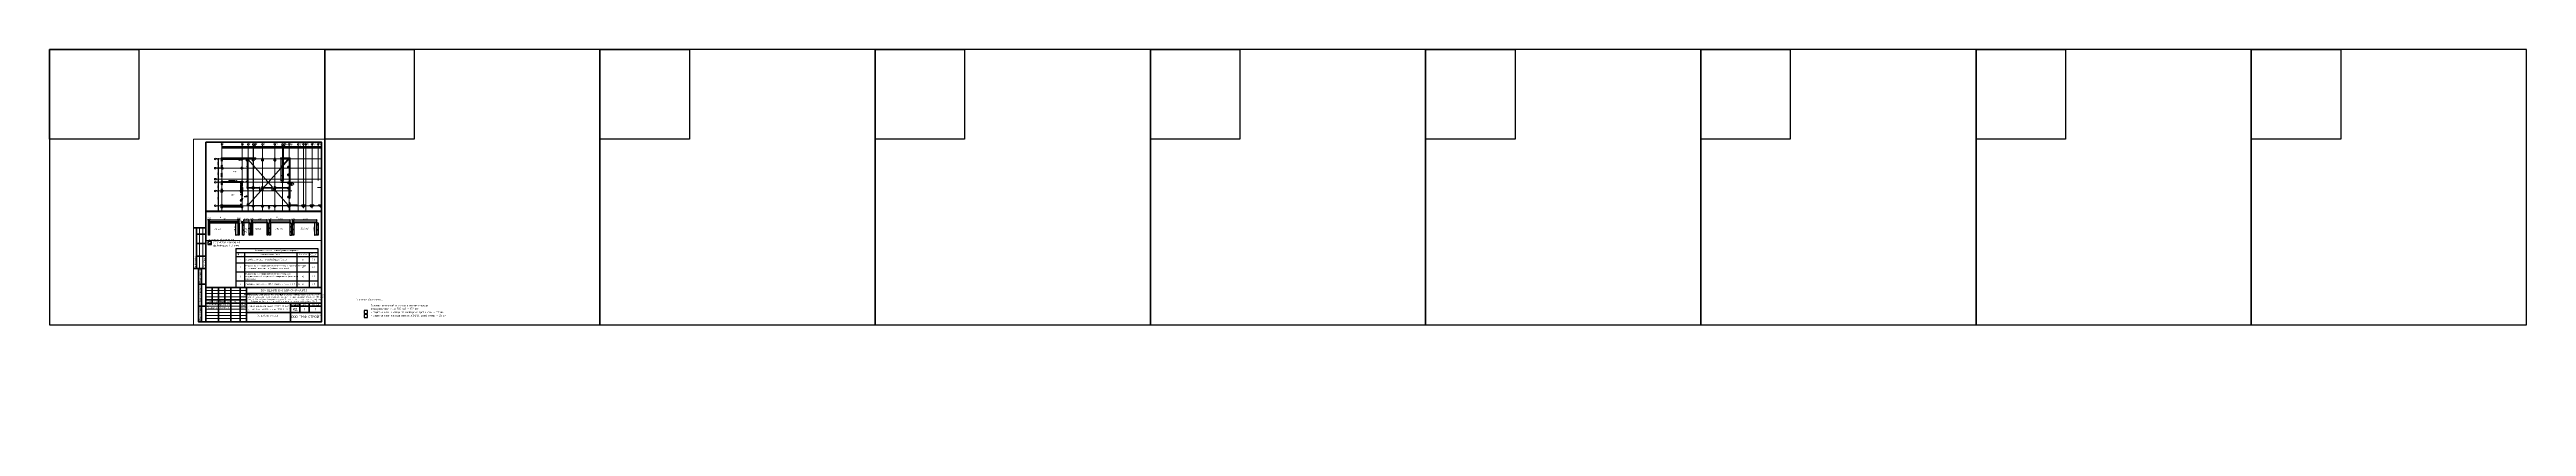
# Paper-space layout '8.7откФан' of a CAD drawing. Header units: millimetres. Extents: x -143 to 3817, y -162 to 440.
# The model-space entities are those that its viewports show. They can reach past a viewport. Long polylines and large blocks are cut down to what shows.
import ezdxf
from ezdxf.enums import TextEntityAlignment as Align

# ---------------------------------------------------------------- set-up
doc = ezdxf.new("R2018")
doc.units = ezdxf.units.MM
doc.linetypes.add('50_200_ШТРИХ_1Т_ш5_п1_п1_', pattern=[700, 500, -100, 0, -100])
for name, color, linetype, lineweight in [('A-____-____-DIMS', 7, 'Continuous', 9), ('A-DETL-____-OTLN-1', 7, 'Continuous', 50), ('A-FLOR-____-OTLN', 7, 'Continuous', 9), ('A-GENM-____-MCUT', 7, 'Continuous', 25), ('A-GENM-____-OTLN', 7, 'Continuous', 9), ('A-GENM-____-OTLN-1', 7, 'Continuous', 25), ('A-WALL-____-MCUT', 7, 'Continuous', 13), ('A-WALL-____-MCUT-1', 7, 'Continuous', 9), ('A-WALL-____-MCUT-2', 7, 'Continuous', 50), ('A-WALL-____-PATT-1', 7, 'Continuous', 9), ('A-WALL-FNSH-MCUT-1', 7, 'Continuous', 9), ('I-WALL-____-OTLN', 7, 'Continuous', 9), ('S-COLS-____-MCUT', 7, 'Continuous', 50), ('S-COLS-____-OTLN', 7, 'Continuous', 9), ('S-GRID-____-IDEN', 7, 'Continuous', 9), ('S-GRID-____-OTLN', 7, 'Continuous', 9), ('S-GRID-____-OTLN-1', 7, '50_200_ШТРИХ_1Т_ш5_п1_п1_', 9), ('Марки помещений', 7, 'Continuous', 9)]:
    doc.layers.add(name, color=color, linetype=linetype, lineweight=lineweight)
doc.layers.add('Условные обозначения', color=90, linetype='Continuous')
doc.styles.add('ISOCPEUR_I_2', font='isocpeui.ttf', dxfattribs={"width": 0.85, "height": 2.3})
doc.styles.add('ISOCPEUR_I_9', font='isocpeui.ttf', dxfattribs={"width": 0.9, "height": 250})
doc.styles.get("Standard").update_dxf_attribs({"font": 'arial.ttf'})
doc.styles.add('СПДС', font='isocpeur.ttf', dxfattribs={"width": 0.9})
doc.dimstyles.new('Размера А3', dxfattribs={"dimtxt": 200, "dimasz": 100, "dimexe": 70, "dimexo": 100, "dimgap": 20, "dimtad": 1, "dimdec": 0, "dimrnd": 10, "dimzin": 0, "dimdsep": 46, "dimtxsty": 'СПДС', "dimblk": 'ARROWHEAD_6', "dimcen": 1, "dimclrd": 256, "dimclre": 256, "dimclrt": 256, "dimazin": 0, "dimtfac": 1, "dimtdec": 0, "dimtmove": 2, "dimatfit": 3, "dimfxl": 1, "dimtolj": 1, "dimtzin": 0, "dimarcsym": 0})
pattern_1 = [(135, (142429.057, 459015.94), (-35.35534, -35.35534), [])]
pattern_2 = [(45, (142429.06, 459015.94), (-114.04925, 114.04925), []), (45, (142543.1, 459015.94), (-114.04925, 114.04925), [201.612, -40.322, 3.353, -36.97])]
pattern_3 = [(45, (142429.06, 459015.94), (-70.71068, 70.71068), []), (135, (142429.06, 459015.94), (-70.71068, -70.71068), [])]
pattern_4 = [(45, (142429.06, 459015.94), (-85.53659, 85.53659), []), (45, (142486.08, 459015.94), (-85.53659, 85.53659), [])]
pattern_5 = [(45, (142429.057, 459015.94), (-35.35534, 35.35534), [])]
pattern_6 = [(45, (142429.06, 459015.94), (-84.85281, 84.85281), [])]

# ---------------------------------------------------------------- blocks, each defined once
blk = doc.blocks.new('*U13734')
at = {"color": 4}
blk.add_lwpolyline([(-220, -220), (220, -220), (220, 220), (-220, 220)], close=True, dxfattribs=at)
at = {"color": 3}
blk.add_lwpolyline([(-220, 220), (-77, 220), (-77, 77), (-220, 77)], close=True, dxfattribs=at)
blk = doc.blocks.new('*U13735')
at = {"color": 0, "linetype": 'ByBlock', "lineweight": -2, "transparency": 16777216}
for p in [(0, 0), (440, 0), (880, 0), (1320, 0), (1760, 0), (2200, 0), (2640, 0), (3080, 0), (3520, 0)]:
    blk.add_blockref('*U13734', p, dxfattribs=at)
blk = doc.blocks.new('*U4697')
at = {"lineweight": 0}
blk.add_lwpolyline([(-205, -5), (5, -5), (5, 292), (-205, 292)], close=True, dxfattribs=at)
at = {"color": 0, "linetype": 'Continuous', "lineweight": 50}
blk.add_lwpolyline([(-185, 287), (0, 287), (0, 0), (-185, 0)], close=True, dxfattribs=at)
at = {"lineweight": 35}
for points in [[(-185, 150), (-205, 150)], [(-200, 85), (-200, 150)], [(-185, 140), (-200, 140)], [(-185, 125), (-200, 125)], [(-185, 85), (-205, 85)], [(-185, 105), (-200, 105)], [(-185, 85), (-197, 85), (-197, 0), (-185, 0)], [(-192, 0), (-192, 85)], [(-185, 60), (-197, 60)], [(-175, 55), (-175, 30)], [(-165, 55), (-165, 0)], [(-155, 55), (-155, 30)], [(-145, 55), (-145, 0)], [(-130, 55), (-130, 0)], [(-120, 55), (-120, 0)], [(-120, 45), (0, 45)], [(-185, 25), (-197, 25)], [(-185, 35), (-120, 35)], [(-185, 30), (0, 30)], [(-120, 15), (0, 15)], [(-50, 30), (-50, 0)], [(-50, 25), (0, 25)], [(-35, 30), (-35, 15)], [(-20, 30), (-20, 15)]]:
    blk.add_lwpolyline(points, dxfattribs=at)
at = {"lineweight": 18}
for points in [[(-195, 85), (-195, 150)], [(-190, 85), (-190, 150)], [(-185, 50), (-120, 50)], [(-185, 45), (-120, 45)], [(-185, 40), (-120, 40)], [(-185, 25), (-120, 25)], [(-185, 20), (-120, 20)], [(-185, 15), (-120, 15)], [(-185, 10), (-120, 10)], [(-185, 5), (-120, 5)]]:
    blk.add_lwpolyline(points, dxfattribs=at)
at = {"lineweight": 35}
blk.add_lwpolyline([(-185, 0), (0, 0), (0, 55), (-185, 55)], close=True, dxfattribs=at)
at = {"lineweight": 0}
blk.add_lwpolyline([(0, -5), (5, -5), (5, 0)], dxfattribs=at)
at = {"lineweight": -2, "char_height": 2.5, "attachment_point": 5, "rotation": 90, "style": 'СПДС'}
for s, insert, width in [('Согласовано', (-202.5, 95), 19.991), ('Взам. инв. N', (-194.5, 72.5), 24.991), ('Гл. спец.', (-187.5, 95), 19.991), ('Подл. и дата', (-194.5, 42.5), 34.991), ('Инв. N подл.', (-194.5, 12.5), 24.991)]:
    blk.add_mtext(s, dxfattribs=dict(at, insert=insert, width=width))
at = {"insert": (-119.3, 44.6), "char_height": 2.2, "attachment_point": 1, "style": 'СПДС'}
blk.add_mtext_dynamic_manual_height_columns('\\pxqc;Общеобразовательная школа №2, входящая в состав Многофункционального комплекса спортивной направленности с соответствующей инфраструктурой (емкостью 850 мест) \\Pпо адресу: Российская Федерация, город Москва, вн.тер. г. муниципальный округ Покровское-Стрешнево, шоссе Волоколамское, земельный участок 71/15', width=118.293, gutter_width=0, heights=[15.2], dxfattribs=at)
at = {"lineweight": -2, "char_height": 2.5, "style": 'СПДС'}
for s, insert, width, attachment_point in [('Разработал', (-183.1, 27.5), 17.953, 4), ('Проверил', (-183.1, 22.5), 17.953, 4), ('Изм.', (-180, 32.5), 10, 5), ('Кол.уч.', (-170, 32.5), 10, 5), ('Лист', (-160, 32.5), 10, 5), ('N док.', (-150, 32.5), 10, 5), ('Подп.', (-137.5, 32.5), 15, 5), ('Дата', (-125, 32.5), 10, 5), ('Стадия', (-42.5, 27.5), 15, 5), ('Лист', (-27.5, 27.5), 15, 5), ('Листов', (-10, 27.5), 20, 5)]:
    blk.add_mtext(s, dxfattribs=dict(at, insert=insert, width=width, attachment_point=attachment_point))
at = {"lineweight": 30, "style": '', "width": 0.9, "flags": 104}
blk.add_attdef('ШАПКА', text='', height=3, dxfattribs=at).set_placement((-135, 281), align=Align.MIDDLE_CENTER)
at = {"style": 'СПДС'}
for tag, height, p in [('ШИФР_ПРОЕКТА', 4, (-60, 50)), ('НАИМЕНОВАНИЕ_ОБЪЕКТА2', 2.5, (-85, 20)), ('НАИМЕНОВАНИЕ_ЧЕРТЕЖА2', 2.5, (-85, 5)), ('НАИМЕНОВАНИЕ_ЧЕРТЕЖА1', 2.5, (-85, 10)), ('НАИМЕНОВАНИЕ_ОБЪЕКТА', 2.5, (-85, 25)), ('ОРГАНИЗАЦИЯ_РАЗРАБОТЧИК1', 4, (-25, 8.1)), ('СТАДИЯ', 4, (-42.5, 20)), ('ЛИСТ_первый', 4, (-27.5, 20)), ('ЛИСТОВ', 4, (-10, 20))]:
    blk.add_attdef(tag, text='', height=height, dxfattribs=at).set_placement(p, align=Align.MIDDLE_CENTER)
for tag, p in [('РАЗРАБОТЧИК', (-164, 27.5)), ('РУК.ГРУППЫ', (-164, 22.5))]:
    blk.add_attdef(tag, text='', height=2.5, dxfattribs=at).set_placement(p, align=Align.MIDDLE_LEFT)
at = {"style": 'СПДС', "width": 0.9}
for p in [(-129.6, 26.4), (-129.6, 21.4)]:
    blk.add_attdef('ДАТА', p, '', height=2.3, dxfattribs=at)
blk = doc.blocks.new('BSC_Колонна _Прямоугольная - 500х800-25984396-АР1_План отверстий 3 этажа в осях 1-64_Ю-ЯЯ')
at = {"layer": 'S-COLS-____-OTLN'}
h = blk.add_hatch(dxfattribs=at)
h.set_pattern_fill('FP_13', color=256, style=0, pattern_type=2)
h.set_pattern_definition([(45, (-9650, -85281.04), (-114.04925, 114.04925), []), (45, (-9535.95, -85281.04), (-114.04925, 114.04925), [201.613, -40.323, 3.353, -36.97])])
h.paths.add_polyline_path([(-250, -400), (250, -400), (250, 400), (-250, 400)], flags=0)
at = {"layer": 'S-COLS-____-MCUT'}
for p, q in [((250, 400), (-250, 400)), ((-250, 400), (-250, -400)), ((250, -400), (250, 400)), ((-250, -400), (250, -400))]:
    blk.add_line(p, q, dxfattribs=at)
blk = doc.blocks.new('BSC_Колонна _Прямоугольная - 500х800-V10-АР1_План отверстий 3 этажа в осях 1-64_Ю-ЯЯ')
at = {"layer": 'S-COLS-____-OTLN'}
h = blk.add_hatch(dxfattribs=at)
h.set_pattern_fill('FP_14', color=256, style=0, pattern_type=2)
h.set_pattern_definition([(45, (-9650, -74431.04), (-114.04925, 114.04925), []), (45, (-9535.95, -74431.04), (-114.04925, 114.04925), [201.613, -40.323, 3.353, -36.97])])
h.paths.add_polyline_path([(-250, -400), (250, -400), (250, 400), (-250, 400)], flags=0)
at = {"layer": 'S-COLS-____-MCUT'}
for p, q in [((250, 400), (-250, 400)), ((-250, 400), (-250, -400)), ((250, -400), (250, 400)), ((-250, -400), (250, -400))]:
    blk.add_line(p, q, dxfattribs=at)
blk = doc.blocks.new('BSC_Колонна _Прямоугольная - 500х500-25976076-АР1_План отверстий 3 этажа в осях 1-64_Ю-ЯЯ')
at = {"layer": 'S-COLS-____-OTLN'}
h = blk.add_hatch(dxfattribs=at)
h.set_pattern_fill('FP_15', color=256, style=0, pattern_type=2)
h.set_pattern_definition([(45, (-9650, -67431.04), (-114.04925, 114.04925), []), (45, (-9535.95, -67431.04), (-114.04925, 114.04925), [201.613, -40.323, 3.353, -36.97])])
h.paths.add_polyline_path([(-250, -250), (250, -250), (250, 250), (-250, 250)], flags=0)
at = {"layer": 'S-COLS-____-MCUT'}
for p, q in [((250, 250), (-250, 250)), ((-250, 250), (-250, -250)), ((250, -250), (250, 250)), ((-250, -250), (250, -250))]:
    blk.add_line(p, q, dxfattribs=at)
blk = doc.blocks.new('BSC_Колонна _Прямоугольная - 500х700-25279857-АР1_План отверстий 3 этажа в осях 1-64_Ю-ЯЯ')
at = {"layer": 'S-COLS-____-OTLN'}
h = blk.add_hatch(dxfattribs=at)
h.set_pattern_fill('FP_16', color=256, style=0, pattern_type=2)
h.set_pattern_definition([(315, (-76431.04, 23350), (114.04925, 114.04925), []), (315, (-76431.04, 23235.95), (114.04925, 114.04925), [201.613, -40.323, 3.353, -36.97])])
h.paths.add_polyline_path([(-250, -350), (250, -350), (250, 350), (-250, 350), (-250, -55)], flags=0)
at = {"layer": 'S-COLS-____-MCUT'}
for p, q in [((250, 350), (-250, 350)), ((-250, 350), (-250, -350)), ((250, -350), (250, 350)), ((-250, -350), (-170, -350)), ((-107, -350), (250, -350))]:
    blk.add_line(p, q, dxfattribs=at)
blk = doc.blocks.new('BSC_Колонна _Прямоугольная - 500х500-V11-АР1_План отверстий 3 этажа в осях 1-64_Ю-ЯЯ')
at = {"layer": 'S-COLS-____-OTLN'}
h = blk.add_hatch(dxfattribs=at)
h.set_pattern_fill('FP_17', color=256, style=0, pattern_type=2)
h.set_pattern_definition([(45, (-13250, -67431.04), (-114.04925, 114.04925), []), (45, (-13135.95, -67431.04), (-114.04925, 114.04925), [201.613, -40.323, 3.353, -36.97])])
h.paths.add_polyline_path([(-250, -250), (250, -250), (250, 250), (-250, 250)], flags=0)
at = {"layer": 'S-COLS-____-MCUT'}
for p, q in [((250, 250), (-250, 250)), ((-250, 250), (-250, -250)), ((250, -250), (250, 250)), ((-250, -250), (250, -250))]:
    blk.add_line(p, q, dxfattribs=at)
blk = doc.blocks.new('BSC_Колонна _Прямоугольная - 500х500-V23-АР1_План отверстий 3 этажа в осях 1-64_Ю-ЯЯ')
at = {"layer": 'S-COLS-____-OTLN'}
h = blk.add_hatch(dxfattribs=at)
h.set_pattern_fill('FP_30', color=256, style=0, pattern_type=2)
h.set_pattern_definition([(45, (2200, -67431.04), (-114.04925, 114.04925), []), (45, (2314.05, -67431.04), (-114.04925, 114.04925), [201.613, -40.323, 3.353, -36.97])])
h.paths.add_polyline_path([(-250, -250), (250, -250), (250, 250), (-250, 250)], flags=0)
at = {"layer": 'S-COLS-____-MCUT'}
for p, q in [((250, 250), (-250, 250)), ((-250, 250), (-250, -250)), ((250, -250), (250, 250)), ((-250, -250), (250, -250))]:
    blk.add_line(p, q, dxfattribs=at)
blk = doc.blocks.new('BSC_Колонна _Прямоугольная - 500х500-V24-АР1_План отверстий 3 этажа в осях 1-64_Ю-ЯЯ')
at = {"layer": 'S-COLS-____-OTLN'}
h = blk.add_hatch(dxfattribs=at)
h.set_pattern_fill('FP_31', color=256, style=0, pattern_type=2)
h.set_pattern_definition([(45, (-5300, -67431.04), (-114.04925, 114.04925), []), (45, (-5185.95, -67431.04), (-114.04925, 114.04925), [201.613, -40.323, 3.353, -36.97])])
h.paths.add_polyline_path([(-250, -250), (250, -250), (250, 250), (-250, 250)], flags=0)
at = {"layer": 'S-COLS-____-MCUT'}
for p, q in [((250, 250), (-250, 250)), ((-250, 250), (-250, -250)), ((250, -250), (250, 250)), ((-250, -250), (250, -250))]:
    blk.add_line(p, q, dxfattribs=at)
blk = doc.blocks.new('BSC_Колонна _Прямоугольная - 500х500-V26-АР1_План отверстий 3 этажа в осях 1-64_Ю-ЯЯ')
at = {"layer": 'S-COLS-____-OTLN'}
h = blk.add_hatch(dxfattribs=at)
h.set_pattern_fill('FP_33', color=256, style=0, pattern_type=2)
h.set_pattern_definition([(45, (2200, -76581.04), (-114.04925, 114.04925), []), (45, (2314.05, -76581.04), (-114.04925, 114.04925), [201.613, -40.323, 3.353, -36.97])])
h.paths.add_polyline_path([(-250, -250), (250, -250), (250, 250), (-250, 250), (-250, 16)], flags=0)
at = {"layer": 'S-COLS-____-MCUT'}
for p, q in [((250, 250), (-250, 250)), ((-250, 250), (-250, -250)), ((250, -250), (250, 250)), ((-250, -250), (250, -250))]:
    blk.add_line(p, q, dxfattribs=at)
blk = doc.blocks.new('BSC_Колонна _Прямоугольная - 500х500-V27-АР1_План отверстий 3 этажа в осях 1-64_Ю-ЯЯ')
at = {"layer": 'S-COLS-____-OTLN'}
h = blk.add_hatch(dxfattribs=at)
h.set_pattern_fill('FP_34', color=256, style=0, pattern_type=2)
h.set_pattern_definition([(45, (-5300, -76581.04), (-114.04925, 114.04925), []), (45, (-5185.95, -76581.04), (-114.04925, 114.04925), [201.613, -40.323, 3.353, -36.97])])
h.paths.add_polyline_path([(-250, -250), (250, -250), (250, 250), (-250, 250)], flags=0)
at = {"layer": 'S-COLS-____-MCUT'}
for p, q in [((250, 250), (-250, 250)), ((-250, 250), (-250, -250)), ((250, -250), (250, 250)), ((-250, -250), (250, -250))]:
    blk.add_line(p, q, dxfattribs=at)
blk = doc.blocks.new('BSC_Колонна _Прямоугольная - 500х500-V28-АР1_План отверстий 3 этажа в осях 1-64_Ю-ЯЯ')
at = {"layer": 'S-COLS-____-OTLN'}
h = blk.add_hatch(dxfattribs=at)
h.set_pattern_fill('FP_35', color=256, style=0, pattern_type=2)
h.set_pattern_definition([(45, (2200, -85431.04), (-114.04925, 114.04925), []), (45, (2314.05, -85431.04), (-114.04925, 114.04925), [201.613, -40.323, 3.353, -36.97])])
h.paths.add_polyline_path([(-250, -250), (250, -250), (250, 250), (-250, 250), (-250, 46)], flags=0)
at = {"layer": 'S-COLS-____-MCUT'}
for p, q in [((250, 250), (-250, 250)), ((-250, 250), (-250, -250)), ((250, -250), (250, 250)), ((-250, -250), (250, -250))]:
    blk.add_line(p, q, dxfattribs=at)
blk = doc.blocks.new('BSC_Колонна _Прямоугольная - 500х500-V32-АР1_План отверстий 3 этажа в осях 1-64_Ю-ЯЯ')
at = {"layer": 'S-COLS-____-OTLN'}
h = blk.add_hatch(dxfattribs=at)
h.set_pattern_fill('FP_39', color=256, style=0, pattern_type=2)
h.set_pattern_definition([(45, (2200, -73281.04), (-114.04925, 114.04925), []), (45, (2314.05, -73281.04), (-114.04925, 114.04925), [201.613, -40.323, 3.353, -36.97])])
h.paths.add_polyline_path([(-250, -250), (250, -250), (250, 250), (-250, 250), (-250, 87)], flags=0)
at = {"layer": 'S-COLS-____-MCUT'}
for p, q in [((250, 250), (-250, 250)), ((-250, 250), (-250, -250)), ((250, -250), (250, 250)), ((-250, -250), (250, -250))]:
    blk.add_line(p, q, dxfattribs=at)
blk = doc.blocks.new('BSC_Колонна _Прямоугольная - 600х600-V52-АР1_План отверстий 3 этажа в осях 1-64_Ю-ЯЯ')
at = {"layer": 'S-COLS-____-OTLN'}
h = blk.add_hatch(dxfattribs=at)
h.set_pattern_fill('FP_60', color=256, style=0, pattern_type=2)
h.set_pattern_definition([(45, (-28950, -67481.04), (-114.04925, 114.04925), []), (45, (-28835.95, -67481.04), (-114.04925, 114.04925), [201.613, -40.323, 3.353, -36.97])])
h.paths.add_polyline_path([(-300, -300), (300, -300), (300, 300), (-300, 300), (-300, 237)], flags=0)
at = {"layer": 'S-COLS-____-MCUT'}
for p, q in [((300, 300), (-300, 300)), ((-300, 300), (-300, -300)), ((300, -300), (300, 300)), ((-300, -300), (300, -300))]:
    blk.add_line(p, q, dxfattribs=at)
blk = doc.blocks.new('BSC_Колонна _Прямоугольная - 500х500-V53-АР1_План отверстий 3 этажа в осях 1-64_Ю-ЯЯ')
at = {"layer": 'S-COLS-____-OTLN'}
h = blk.add_hatch(dxfattribs=at)
h.set_pattern_fill('FP_61', color=256, style=0, pattern_type=2)
h.set_pattern_definition([(45, (2200, -82031.04), (-114.04925, 114.04925), []), (45, (2314.05, -82031.04), (-114.04925, 114.04925), [201.613, -40.323, 3.353, -36.97])])
h.paths.add_polyline_path([(-250, -250), (250, -250), (250, 250), (-250, 250)], flags=0)
at = {"layer": 'S-COLS-____-MCUT'}
for p, q in [((250, 250), (-250, 250)), ((-250, 250), (-250, -250)), ((250, -250), (250, 250)), ((-250, -250), (250, -250))]:
    blk.add_line(p, q, dxfattribs=at)
blk = doc.blocks.new('BSC_Колонна _Прямоугольная - 500х500-V57-АР1_План отверстий 3 этажа в осях 1-64_Ю-ЯЯ')
at = {"layer": 'S-COLS-____-OTLN'}
h = blk.add_hatch(dxfattribs=at)
h.set_pattern_fill('FP_65', color=256, style=0, pattern_type=2)
h.set_pattern_definition([(45, (-5300, -82031.04), (-114.04925, 114.04925), []), (45, (-5185.95, -82031.04), (-114.04925, 114.04925), [201.613, -40.323, 3.353, -36.97])])
h.paths.add_polyline_path([(-250, -250), (250, -250), (250, 250), (-250, 250)], flags=0)
at = {"layer": 'S-COLS-____-MCUT'}
for p, q in [((250, 250), (-250, 250)), ((-250, 250), (-250, -250)), ((250, -250), (250, 250)), ((-250, -250), (250, -250))]:
    blk.add_line(p, q, dxfattribs=at)
blk = doc.blocks.new('BSC_Колонна _Прямоугольная - 500х800-V64-АР1_План отверстий 3 этажа в осях 1-64_Ю-ЯЯ')
at = {"layer": 'S-COLS-____-OTLN'}
h = blk.add_hatch(dxfattribs=at)
h.set_pattern_fill('FP_72', color=256, style=0, pattern_type=2)
h.set_pattern_definition([(45, (-13250, -85281.04), (-114.04925, 114.04925), []), (45, (-13135.95, -85281.04), (-114.04925, 114.04925), [201.613, -40.323, 3.353, -36.97])])
h.paths.add_polyline_path([(-250, -400), (250, -400), (250, 400), (-250, 400)], flags=0)
at = {"layer": 'S-COLS-____-MCUT'}
for p, q in [((250, 400), (-250, 400)), ((-250, 400), (-250, -400)), ((250, -400), (250, 400)), ((-250, -400), (250, -400))]:
    blk.add_line(p, q, dxfattribs=at)
blk = doc.blocks.new('BSC_Колонна _Прямоугольная - 500х800-V65-АР1_План отверстий 3 этажа в осях 1-64_Ю-ЯЯ')
at = {"layer": 'S-COLS-____-OTLN'}
h = blk.add_hatch(dxfattribs=at)
h.set_pattern_fill('FP_73', color=256, style=0, pattern_type=2)
h.set_pattern_definition([(45, (-17950, -85281.04), (-114.04925, 114.04925), []), (45, (-17835.95, -85281.04), (-114.04925, 114.04925), [201.613, -40.323, 3.353, -36.97])])
h.paths.add_polyline_path([(-250, -400), (250, -400), (250, 400), (-250, 400)], flags=0)
at = {"layer": 'S-COLS-____-MCUT'}
for p, q in [((250, 400), (-250, 400)), ((-250, 400), (-250, -400)), ((250, -400), (250, 400)), ((-250, -400), (250, -400))]:
    blk.add_line(p, q, dxfattribs=at)
blk = doc.blocks.new('BSC_Колонна _Прямоугольная - 500х800-V66-АР1_План отверстий 3 этажа в осях 1-64_Ю-ЯЯ')
at = {"layer": 'S-COLS-____-OTLN'}
h = blk.add_hatch(dxfattribs=at)
h.set_pattern_fill('FP_74', color=256, style=0, pattern_type=2)
h.set_pattern_definition([(45, (-13250, -74431.04), (-114.04925, 114.04925), []), (45, (-13135.95, -74431.04), (-114.04925, 114.04925), [201.613, -40.323, 3.353, -36.97])])
h.paths.add_polyline_path([(-250, -400), (250, -400), (250, 400), (-250, 400), (-250, -100)], flags=0)
at = {"layer": 'S-COLS-____-MCUT'}
for p, q in [((250, 400), (-250, 400)), ((-250, 400), (-250, 100)), ((250, -400), (250, 400)), ((-250, -100), (-250, -400)), ((-250, -400), (250, -400))]:
    blk.add_line(p, q, dxfattribs=at)
blk = doc.blocks.new('BSC_Колонна _Прямоугольная - 500х800-V67-АР1_План отверстий 3 этажа в осях 1-64_Ю-ЯЯ')
at = {"layer": 'S-COLS-____-OTLN'}
h = blk.add_hatch(dxfattribs=at)
h.set_pattern_fill('FP_75', color=256, style=0, pattern_type=2)
h.set_pattern_definition([(45, (-17950, -74431.04), (-114.04925, 114.04925), []), (45, (-17835.95, -74431.04), (-114.04925, 114.04925), [201.613, -40.323, 3.353, -36.97])])
h.paths.add_polyline_path([(-250, -400), (250, -400), (250, 400), (-250, 400), (-250, -100)], flags=0)
at = {"layer": 'S-COLS-____-MCUT'}
for p, q in [((250, 400), (-250, 400)), ((-250, 400), (-250, 100)), ((250, -400), (250, 400)), ((-250, -100), (-250, -400)), ((-250, -400), (250, -400))]:
    blk.add_line(p, q, dxfattribs=at)
blk = doc.blocks.new('BSC_Колонна _Прямоугольная - 500х700-25976089-АР1_План отверстий 3 этажа в осях 1-64_Ю-ЯЯ')
at = {"layer": 'S-COLS-____-OTLN'}
h = blk.add_hatch(dxfattribs=at)
h.set_pattern_fill('FP_76', color=256, style=0, pattern_type=2)
h.set_pattern_definition([(315, (-74281.04, 23350), (114.04925, 114.04925), []), (315, (-74281.04, 23235.95), (114.04925, 114.04925), [201.613, -40.323, 3.353, -36.97])])
h.paths.add_polyline_path([(-250, -350), (250, -350), (250, 350), (-250, 350)], flags=0)
at = {"layer": 'S-COLS-____-MCUT'}
for p, q in [((250, 350), (-250, 350)), ((-250, 350), (-250, -350)), ((250, -350), (250, 350)), ((-250, -350), (250, -350))]:
    blk.add_line(p, q, dxfattribs=at)
blk = doc.blocks.new('BSC_Колонна _Прямоугольная - 500х700-V68-АР1_План отверстий 3 этажа в осях 1-64_Ю-ЯЯ')
at = {"layer": 'S-COLS-____-OTLN'}
h = blk.add_hatch(dxfattribs=at)
h.set_pattern_fill('FP_77', color=256, style=0, pattern_type=2)
h.set_pattern_definition([(315, (-70931.04, 23350), (114.04925, 114.04925), []), (315, (-70931.04, 23235.95), (114.04925, 114.04925), [201.613, -40.323, 3.353, -36.97])])
h.paths.add_polyline_path([(-250, -350), (250, -350), (250, 350), (-250, 350)], flags=0)
at = {"layer": 'S-COLS-____-MCUT'}
for p, q in [((250, 350), (-250, 350)), ((-250, 350), (-250, -350)), ((250, -350), (250, 350)), ((-250, -350), (250, -350))]:
    blk.add_line(p, q, dxfattribs=at)
blk = doc.blocks.new('BSC_Колонна _Прямоугольная - 500х700-V69-АР1_План отверстий 3 этажа в осях 1-64_Ю-ЯЯ')
at = {"layer": 'S-COLS-____-OTLN'}
h = blk.add_hatch(dxfattribs=at)
h.set_pattern_fill('FP_78', color=256, style=0, pattern_type=2)
h.set_pattern_definition([(315, (-79431.04, 23350), (114.04925, 114.04925), []), (315, (-79431.04, 23235.95), (114.04925, 114.04925), [201.613, -40.323, 3.353, -36.97])])
h.paths.add_polyline_path([(-250, -350), (250, -350), (250, 350), (-250, 350)], flags=0)
at = {"layer": 'S-COLS-____-MCUT'}
for p, q in [((250, 350), (-250, 350)), ((-250, 350), (-250, -350)), ((250, -350), (250, 350)), ((-250, -350), (250, -350))]:
    blk.add_line(p, q, dxfattribs=at)
blk = doc.blocks.new('BSC_Колонна _Прямоугольная - 500х700-V70-АР1_План отверстий 3 этажа в осях 1-64_Ю-ЯЯ')
at = {"layer": 'S-COLS-____-OTLN'}
h = blk.add_hatch(dxfattribs=at)
h.set_pattern_fill('FP_79', color=256, style=0, pattern_type=2)
h.set_pattern_definition([(315, (-82431.04, 23350), (114.04925, 114.04925), []), (315, (-82431.04, 23235.95), (114.04925, 114.04925), [201.613, -40.323, 3.353, -36.97])])
h.paths.add_polyline_path([(-250, -350), (250, -350), (250, 350), (-250, 350)], flags=0)
at = {"layer": 'S-COLS-____-MCUT'}
for p, q in [((250, 350), (-250, 350)), ((-250, 350), (-250, -350)), ((250, -350), (250, 350)), ((-250, -350), (250, -350))]:
    blk.add_line(p, q, dxfattribs=at)
blk = doc.blocks.new('BSC_Колонна _Прямоугольная - 500х500-V71-АР1_План отверстий 3 этажа в осях 1-64_Ю-ЯЯ')
at = {"layer": 'S-COLS-____-OTLN'}
h = blk.add_hatch(dxfattribs=at)
h.set_pattern_fill('FP_80', color=256, style=0, pattern_type=2)
h.set_pattern_definition([(45, (-17950, -67431.04), (-114.04925, 114.04925), []), (45, (-17835.95, -67431.04), (-114.04925, 114.04925), [201.613, -40.323, 3.353, -36.97])])
h.paths.add_polyline_path([(-250, -250), (250, -250), (250, 250), (-250, 250)], flags=0)
at = {"layer": 'S-COLS-____-MCUT'}
for p, q in [((250, 250), (-250, 250)), ((-250, 250), (-250, -250)), ((250, -250), (250, 250)), ((-250, -250), (250, -250))]:
    blk.add_line(p, q, dxfattribs=at)
blk = doc.blocks.new('BSC_Колонна _Прямоугольная - 600х600-V74-АР1_План отверстий 3 этажа в осях 1-64_Ю-ЯЯ')
at = {"layer": 'S-COLS-____-OTLN'}
h = blk.add_hatch(dxfattribs=at)
h.set_pattern_fill('FP_83', color=256, style=0, pattern_type=2)
h.set_pattern_definition([(45, (-35700, -67481.04), (-114.04925, 114.04925), []), (45, (-35585.95, -67481.04), (-114.04925, 114.04925), [201.613, -40.323, 3.353, -36.97])])
h.paths.add_polyline_path([(-300, -300), (300, -300), (300, 300), (-300, 300)], flags=0)
at = {"layer": 'S-COLS-____-MCUT'}
for p, q in [((300, 300), (-300, 300)), ((-300, 300), (-300, -300)), ((300, -300), (300, 300)), ((-300, -300), (300, -300))]:
    blk.add_line(p, q, dxfattribs=at)
blk = doc.blocks.new('BSC_Колонна _Прямоугольная - 600х600-V89-АР1_План отверстий 3 этажа в осях 1-64_Ю-ЯЯ')
at = {"layer": 'S-COLS-____-OTLN'}
h = blk.add_hatch(dxfattribs=at)
h.set_pattern_fill('FP_94', color=256, style=0, pattern_type=2)
h.set_pattern_definition([(45, (-32100, -67481.04), (-114.04925, 114.04925), []), (45, (-31985.95, -67481.04), (-114.04925, 114.04925), [201.613, -40.323, 3.353, -36.97])])
h.paths.add_polyline_path([(-300, -300), (300, -300), (300, 300), (-300, 300)], flags=0)
at = {"layer": 'S-COLS-____-MCUT'}
for p, q in [((300, 300), (-300, 300)), ((-300, 300), (-300, -300)), ((300, -300), (300, 300)), ((-300, -300), (300, -300))]:
    blk.add_line(p, q, dxfattribs=at)
blk = doc.blocks.new('BSC_Колонна _Прямоугольная - 600х600-V90-АР1_План отверстий 3 этажа в осях 1-64_Ю-ЯЯ')
at = {"layer": 'S-COLS-____-OTLN'}
h = blk.add_hatch(dxfattribs=at)
h.set_pattern_fill('FP_95', color=256, style=0, pattern_type=2)
h.set_pattern_definition([(45, (-23400, -67481.04), (-114.04925, 114.04925), []), (45, (-23285.95, -67481.04), (-114.04925, 114.04925), [201.613, -40.323, 3.353, -36.97])])
h.paths.add_polyline_path([(-300, -300), (300, -300), (300, 300), (-300, 300)], flags=0)
at = {"layer": 'S-COLS-____-MCUT'}
for p, q in [((300, 300), (-300, 300)), ((-300, 300), (-300, -300)), ((300, -300), (300, 300)), ((-300, -300), (100, -300))]:
    blk.add_line(p, q, dxfattribs=at)
blk = doc.blocks.new('BSC_Колонна _Прямоугольная - 500х800-V91-АР1_План отверстий 3 этажа в осях 1-64_Ю-ЯЯ')
at = {"layer": 'S-COLS-____-OTLN'}
h = blk.add_hatch(dxfattribs=at)
h.set_pattern_fill('FP_96', color=256, style=0, pattern_type=2)
h.set_pattern_definition([(45, (-7350, -85281.04), (-114.04925, 114.04925), []), (45, (-7235.95, -85281.04), (-114.04925, 114.04925), [201.613, -40.323, 3.353, -36.97])])
h.paths.add_polyline_path([(-250, -400), (250, -400), (250, 400), (-250, 400)], flags=0)
at = {"layer": 'S-COLS-____-MCUT'}
for p, q in [((250, 400), (-250, 400)), ((-250, 400), (-250, -400)), ((250, -400), (250, 400)), ((-250, -400), (250, -400))]:
    blk.add_line(p, q, dxfattribs=at)
blk = doc.blocks.new('BSC_Колонна _Прямоугольная - 500х1500-25984399-АР1_План отверстий 3 этажа в осях 1-64_Ю-ЯЯ')
at = {"layer": 'S-COLS-____-OTLN'}
h = blk.add_hatch(dxfattribs=at)
h.set_pattern_fill('FP_152', color=256, style=0, pattern_type=2)
h.set_pattern_definition([(45, (-5300, -73781.04), (-114.04925, 114.04925), []), (45, (-5185.95, -73781.04), (-114.04925, 114.04925), [201.613, -40.323, 3.353, -36.97])])
h.paths.add_polyline_path([(-250, -750), (250, -750), (250, 750), (-250, 750), (-250, -413)], flags=0)
at = {"layer": 'S-COLS-____-MCUT'}
for p, q in [((250, 750), (-250, 750)), ((-250, 750), (-250, -750)), ((250, -750), (250, 750)), ((-250, -750), (250, -750))]:
    blk.add_line(p, q, dxfattribs=at)
blk = doc.blocks.new('Фахверк_СКБ_Уголок - 250_2700-27497298-АР1_План отверстий 3 этажа в осях 1-64_Ю-ЯЯ')
at = {"layer": 'A-GENM-____-MCUT'}
for p, q in [((200, 181), (125, 181)), ((125, 181), (125, 106)), ((125, 106), (131, 106)), ((131, 106), (131, 175)), ((131, 175), (200, 175)), ((200, 175), (200, 181)), ((131, -6), (125, -6)), ((125, -6), (125, -81)), ((125, -81), (200, -81)), ((131, -75), (131, -6)), ((200, -75), (131, -75)), ((200, -81), (200, -75))]:
    blk.add_line(p, q, dxfattribs=at)
blk = doc.blocks.new('Фахверк_СКБ_Уголок - 250_2700_1-27501432-АР1_План отверстий 3 этажа в осях 1-64_Ю-ЯЯ')
at = {"layer": 'A-GENM-____-MCUT'}
for p, q in [((200, 181), (125, 181)), ((125, 181), (125, 106)), ((125, 106), (131, 106)), ((131, 106), (131, 175)), ((131, 175), (200, 175)), ((200, 175), (200, 181)), ((131, -6), (125, -6)), ((125, -6), (125, -81)), ((125, -81), (200, -81)), ((131, -75), (131, -6)), ((200, -75), (131, -75)), ((200, -81), (200, -75))]:
    blk.add_line(p, q, dxfattribs=at)
blk = doc.blocks.new('Фахверк_СКБ_Уголок - 250_3380-27498580-АР1_План отверстий 3 этажа в осях 1-64_Ю-ЯЯ')
at = {"layer": 'A-GENM-____-MCUT'}
for p, q in [((200, 181), (125, 181)), ((125, 181), (125, 106)), ((125, 106), (131, 106)), ((131, 106), (131, 175)), ((131, 175), (200, 175)), ((200, 175), (200, 181)), ((131, -6), (125, -6)), ((125, -6), (125, -81)), ((125, -81), (200, -81)), ((131, -75), (131, -6)), ((200, -75), (131, -75)), ((200, -81), (200, -75))]:
    blk.add_line(p, q, dxfattribs=at)
blk = doc.blocks.new('Фахверк_СКБ_Уголок - 250_2700-27509033-АР1_План отверстий 3 этажа в осях 1-64_Ю-ЯЯ')
at = {"layer": 'A-GENM-____-MCUT'}
for p, q in [((125, 181), (50, 181)), ((50, 181), (50, 175)), ((50, 175), (119, 175)), ((119, 175), (119, 106)), ((119, 106), (125, 106)), ((125, 106), (125, 181)), ((119, -75), (50, -75)), ((50, -75), (50, -81)), ((50, -81), (125, -81)), ((125, -6), (119, -6)), ((119, -6), (119, -75)), ((125, -81), (125, -6))]:
    blk.add_line(p, q, dxfattribs=at)
blk = doc.blocks.new('Фахверк_СКБ_Уголок - 200_3550-28187522-АР1_План отверстий 3 этажа в осях 1-64_Ю-ЯЯ')
at = {"layer": 'A-GENM-____-MCUT'}
for p, q in [((125, 156), (50, 156)), ((50, 156), (50, 150)), ((50, 150), (119, 150)), ((119, 150), (119, 81)), ((119, 81), (125, 81)), ((125, 19), (119, 19)), ((119, 19), (119, -50)), ((125, 81), (125, 156)), ((125, -56), (125, 19)), ((119, -50), (50, -50)), ((50, -50), (50, -56)), ((50, -56), (125, -56))]:
    blk.add_line(p, q, dxfattribs=at)
blk = doc.blocks.new('Фахверк_СКБ_Уголок - 200_3550_зеркало-28264001-АР1_План отверстий 3 этажа в осях 1-64_Ю-ЯЯ')
at = {"layer": 'A-GENM-____-MCUT'}
for p, q in [((200, 156), (125, 156)), ((125, 156), (125, 81)), ((125, 81), (131, 81)), ((131, 19), (125, 19)), ((125, 19), (125, -56)), ((131, 81), (131, 150)), ((131, 150), (200, 150)), ((131, -50), (131, 19)), ((200, 150), (200, 156)), ((125, -56), (200, -56)), ((200, -50), (131, -50)), ((200, -56), (200, -50))]:
    blk.add_line(p, q, dxfattribs=at)
blk = doc.blocks.new('Фахверк_СКБ_Уголок - 200_3960-28268576-АР1_План отверстий 3 этажа в осях 1-64_Ю-ЯЯ')
at = {"layer": 'A-GENM-____-MCUT'}
for p, q in [((200, 156), (125, 156)), ((125, 156), (125, 81)), ((125, 81), (131, 81)), ((131, 19), (125, 19)), ((125, 19), (125, -56)), ((131, 81), (131, 150)), ((131, 150), (200, 150)), ((131, -50), (131, 19)), ((200, 150), (200, 156)), ((125, -56), (200, -56)), ((200, -50), (131, -50)), ((200, -56), (200, -50))]:
    blk.add_line(p, q, dxfattribs=at)
blk = doc.blocks.new('Фахверк_СКБ_Уголок - 200_3960_зеркало-28268689-АР1_План отверстий 3 этажа в осях 1-64_Ю-ЯЯ')
at = {"layer": 'A-GENM-____-MCUT'}
for p, q in [((200, 156), (125, 156)), ((125, 156), (125, 81)), ((125, 81), (131, 81)), ((131, 19), (125, 19)), ((125, 19), (125, -56)), ((131, 81), (131, 150)), ((131, 150), (200, 150)), ((131, -50), (131, 19)), ((200, 150), (200, 156)), ((125, -56), (200, -56)), ((200, -50), (131, -50)), ((200, -56), (200, -50))]:
    blk.add_line(p, q, dxfattribs=at)
blk = doc.blocks.new('154_Стойка_СКБ_Уголок - СМ-2480_200-28346303-АР1_План отверстий 3 этажа в осях 1-64_Ю-ЯЯ')
at = {"layer": 'A-GENM-____-MCUT'}
for p, q in [((125, 156), (125, 81)), ((200, 156), (125, 156)), ((125, 81), (131, 81)), ((131, 19), (125, 19)), ((125, 19), (125, -56)), ((131, 81), (131, 150)), ((131, 150), (200, 150)), ((131, -50), (131, 19)), ((200, 150), (200, 156)), ((125, -56), (200, -56)), ((200, -50), (131, -50)), ((200, -56), (200, -50))]:
    blk.add_line(p, q, dxfattribs=at)
blk = doc.blocks.new('Стойка_Влож_Полоса боковая - Полоса-V164-АР1_План отверстий 3 этажа в осях 1-64_Ю-ЯЯ')
at = {"layer": 'A-GENM-____-OTLN'}
for p, q in [((-5, 60), (0, 60)), ((-5, -60), (-5, 60)), ((0, 31), (0, -31)), ((0, -60), (-5, -60))]:
    blk.add_line(p, q, dxfattribs=at)
blk = doc.blocks.new('АР_Перемычка - АР_Перемычка-28586037-АР1_План отверстий 3 этажа в осях 1-64_Ю-ЯЯ')
at = {"layer": 'A-GENM-____-OTLN'}
blk.add_line((-250, -100), (-243, -100), dxfattribs=at)
blk = doc.blocks.new('154_Фахверк_СКБ_Швеллер - Тип_100_3960-28515445-АР1_План отверстий 3 этажа в осях 1-64_Ю-ЯЯ')
at = {"layer": 'A-GENM-____-MCUT'}
for p, q in [((175, 50), (125, 50)), ((125, 50), (125, -50)), ((128, 47), (175, 47)), ((128, -47), (128, 47)), ((175, 47), (175, 50)), ((125, -50), (175, -50)), ((175, -47), (128, -47)), ((175, -50), (175, -47))]:
    blk.add_line(p, q, dxfattribs=at)
blk = doc.blocks.new('154_Фахверк_СКБ_Швеллер - Тип_100_3960-28331862-АР1_План отверстий 3 этажа в осях 1-64_Ю-ЯЯ')
at = {"layer": 'A-GENM-____-MCUT'}
for p, q in [((175, 50), (125, 50)), ((125, 50), (125, -50)), ((128, 47), (175, 47)), ((128, -47), (128, 47)), ((175, 47), (175, 50)), ((125, -50), (175, -50)), ((175, -47), (128, -47)), ((175, -50), (175, -47))]:
    blk.add_line(p, q, dxfattribs=at)
blk = doc.blocks.new('AR_Отверстие прямоугольное _в плите_ - AR_Отверстие прямоугольное _в плите_-30458127-АР1_План отверстий 3 этажа в осях 1-64_Ю-ЯЯ')
at = {"layer": 'A-GENM-____-OTLN'}
for p, q in [((100, 100), (-100, 100)), ((-100, -100), (-50, 50)), ((-50, 50), (100, 100)), ((100, -100), (100, 100)), ((-100, -100), (100, -100))]:
    blk.add_line(p, q, dxfattribs=at)
blk = doc.blocks.new('AR_Отверстие прямоугольное _в плите_ - AR_Отверстие прямоугольное _в плите_-30459225-АР1_План отверстий 3 этажа в осях 1-64_Ю-ЯЯ')
at = {"layer": 'A-GENM-____-OTLN'}
for p, q in [((-200, 75), (-200, -75)), ((-200, -75), (-163, 37)), ((-163, 37), (200, 75)), ((200, -75), (200, 75)), ((-200, -75), (200, -75))]:
    blk.add_line(p, q, dxfattribs=at)
blk = doc.blocks.new('AR_Отверстие прямоугольное _в плите_ - AR_Отверстие прямоугольное _в плите_-30229368-АР1_План отверстий 3 этажа в осях 1-64_Ю-ЯЯ')
at = {"layer": 'A-GENM-____-OTLN'}
for p, q in [((100, 200), (-100, 200)), ((-100, -200), (-50, 150)), ((-50, 150), (100, 200)), ((100, -200), (100, 200)), ((-100, -200), (100, -200))]:
    blk.add_line(p, q, dxfattribs=at)
blk = doc.blocks.new('AR_Отверстие прямоугольное _в плите_ - AR_Отверстие прямоугольное _в плите_-30510814-АР1_План отверстий 3 этажа в осях 1-64_Ю-ЯЯ')
at = {"layer": 'A-GENM-____-OTLN'}
for p, q in [((-50, -150), (-32, 50)), ((50, -150), (50, 50)), ((-50, -150), (50, -150))]:
    blk.add_line(p, q, dxfattribs=at)
blk = doc.blocks.new('AR_Отверстие прямоугольное _в плите_ - AR_Отверстие прямоугольное _в плите_-V176-АР1_План отверстий 3 этажа в осях 1-64_Ю-ЯЯ')
at = {"layer": 'A-GENM-____-OTLN'}
for p, q in [((-50, 100), (-50, -100)), ((-50, -100), (-25, 75)), ((-25, 75), (50, 100)), ((50, -100), (50, 100)), ((-50, -100), (50, -100))]:
    blk.add_line(p, q, dxfattribs=at)
blk = doc.blocks.new('AR_Отверстие прямоугольное _в плите_ - AR_Отверстие прямоугольное _в плите_-V177-АР1_План отверстий 3 этажа в осях 1-64_Ю-ЯЯ')
at = {"layer": 'A-GENM-____-OTLN'}
for p, q in [((-50, -100), (-25, 75)), ((-25, 75), (50, 100)), ((50, -100), (50, 100)), ((-50, -100), (50, -100))]:
    blk.add_line(p, q, dxfattribs=at)
blk = doc.blocks.new('AR_Отверстие прямоугольное _в плите_ - AR_Отверстие прямоугольное _в плите_-V179-АР1_План отверстий 3 этажа в осях 1-64_Ю-ЯЯ')
at = {"layer": 'A-GENM-____-OTLN'}
for p, q in [((50, 100), (-50, 100)), ((-50, -100), (-25, 75)), ((-25, 75), (50, 100)), ((50, -100), (50, 100))]:
    blk.add_line(p, q, dxfattribs=at)
blk = doc.blocks.new('AR_Отверстие прямоугольное _в плите_ - AR_Отверстие прямоугольное _в плите_-V183-АР1_План отверстий 3 этажа в осях 1-64_Ю-ЯЯ')
at = {"layer": 'A-GENM-____-OTLN'}
for p, q in [((-100, 50), (-100, -50)), ((-100, -50), (-75, 25)), ((-75, 25), (100, 50)), ((100, -50), (100, 50)), ((-100, -50), (100, -50))]:
    blk.add_line(p, q, dxfattribs=at)
blk = doc.blocks.new('AR_Отверстие прямоугольное _в плите_ - AR_Отверстие прямоугольное _в плите_-V175-АР1_План отверстий 3 этажа в осях 1-64_Ю-ЯЯ')
at = {"layer": 'A-GENM-____-OTLN'}
for p, q in [((-100, -50), (-75, 25)), ((-75, 25), (100, 50)), ((100, -50), (100, 50)), ((-100, -50), (100, -50))]:
    blk.add_line(p, q, dxfattribs=at)
blk = doc.blocks.new('AR_Отверстие прямоугольное _в плите_ - AR_Отверстие прямоугольное _в плите_-30510712-АР1_План отверстий 3 этажа в осях 1-64_Ю-ЯЯ')
at = {"layer": 'A-GENM-____-OTLN'}
for p, q in [((-100, 50), (-100, -50)), ((-100, -50), (-75, 25)), ((-75, 25), (100, 50)), ((-100, -50), (100, -50))]:
    blk.add_line(p, q, dxfattribs=at)
blk = doc.blocks.new('AR_Отверстие прямоугольное _в плите_ - AR_Отверстие прямоугольное _в плите_-30552623-АР1_План отверстий 3 этажа в осях 1-64_Ю-ЯЯ')
at = {"layer": 'A-GENM-____-OTLN'}
for p, q in [((-400, -150), (-340, 90)), ((-340, 90), (400, 150))]:
    blk.add_line(p, q, dxfattribs=at)
blk = doc.blocks.new('AR_Отверстие прямоугольное _в плите_ - AR_Отверстие прямоугольное _в плите_-30512088-АР1_План отверстий 3 этажа в осях 1-64_Ю-ЯЯ')
at = {"layer": 'A-GENM-____-OTLN'}
for p, q in [((-100, 150), (-100, -150)), ((-100, -150), (-50, 100)), ((-50, 100), (100, 150))]:
    blk.add_line(p, q, dxfattribs=at)
blk = doc.blocks.new('AR_Отверстие прямоугольное _в плите_ - AR_Отверстие прямоугольное _в плите_-V196-АР1_План отверстий 3 этажа в осях 1-64_Ю-ЯЯ')
at = {"layer": 'A-GENM-____-OTLN'}
for p, q in [((-100, 125), (-100, -125)), ((-100, -125), (-50, 75)), ((-50, 75), (100, 125)), ((100, -125), (100, 125))]:
    blk.add_line(p, q, dxfattribs=at)
blk = doc.blocks.new('AR_Отверстие прямоугольное _в плите_ - AR_Отверстие прямоугольное _в плите_-30459858-АР1_План отверстий 3 этажа в осях 1-64_Ю-ЯЯ')
at = {"layer": 'A-GENM-____-OTLN'}
for p, q in [((-200, 125), (-200, -125)), ((-200, -125), (-137, 63)), ((-137, 63), (200, 125)), ((200, -125), (200, 125))]:
    blk.add_line(p, q, dxfattribs=at)
blk = doc.blocks.new('AR_Отверстие прямоугольное _в плите_ - AR_Отверстие прямоугольное _в плите_-30552631-АР1_План отверстий 3 этажа в осях 1-64_Ю-ЯЯ')
at = {"layer": 'A-GENM-____-OTLN'}
for p, q in [((-375, 150), (-375, -150)), ((-375, -150), (-315, 90)), ((-315, 90), (375, 150)), ((375, -150), (375, 150))]:
    blk.add_line(p, q, dxfattribs=at)
blk = doc.blocks.new('AR_Отверстие прямоугольное _в плите_ - AR_Отверстие прямоугольное _в плите_-30552572-АР1_План отверстий 3 этажа в осях 1-64_Ю-ЯЯ')
at = {"layer": 'A-GENM-____-OTLN'}
for p, q in [((-150, -125), (-88, 63)), ((-88, 63), (150, 125)), ((150, -125), (150, 125))]:
    blk.add_line(p, q, dxfattribs=at)
blk = doc.blocks.new('AR_Отверстие прямоугольное _в плите_ - AR_Отверстие прямоугольное _в плите_-30553107-АР1_План отверстий 3 этажа в осях 1-64_Ю-ЯЯ')
at = {"layer": 'A-GENM-____-OTLN'}
for p, q in [((175, 225), (-175, 225)), ((-175, 225), (-175, -225)), ((-175, -225), (-87, 138)), ((-87, 138), (175, 225)), ((-175, -225), (175, -225))]:
    blk.add_line(p, q, dxfattribs=at)
blk = doc.blocks.new('Лестница_Металлическая_Кровля_Перепад - Назначение габаритов по экземпляру-30749997-АР1_План отверстий 3 этажа в осях 1-64_Ю-ЯЯ')
at = {"layer": 'A-GENM-____-MCUT'}
for p, q in [((-275, 1215), (-275, 1185)), ((-265, 1215), (-275, 1215)), ((-275, 1185), (-265, 1185)), ((-265, 815), (-275, 815)), ((-275, 815), (-275, 785)), ((-265, 1185), (-265, 1215)), ((-265, 785), (-265, 815)), ((-147, 1493), (-168, 1472)), ((-168, 1472), (-161, 1465)), ((-161, 1465), (-140, 1486)), ((-140, 1486), (-147, 1493)), ((140, 1610), (110, 1610)), ((110, 1610), (110, 1600)), ((140, 1610), (110, 1610)), ((110, 1610), (110, 1600)), ((110, 1600), (140, 1600)), ((110, 1600), (140, 1600)), ((140, 1600), (140, 1610)), ((140, 1600), (140, 1610)), ((397, 1493), (390, 1486)), ((390, 1486), (411, 1465)), ((418, 1472), (397, 1493)), ((411, 1465), (418, 1472)), ((525, 1215), (515, 1215)), ((515, 1215), (515, 1185)), ((515, 1185), (525, 1185)), ((525, 815), (515, 815)), ((515, 815), (515, 785)), ((525, 1185), (525, 1215)), ((525, 785), (525, 815))]:
    blk.add_line(p, q, dxfattribs=at)
at = {"layer": 'A-GENM-____-OTLN'}
for p, q in [((-275, 1185), (-275, 815)), ((-265, 815), (-265, 1185)), ((515, 1185), (515, 815)), ((525, 815), (525, 1185))]:
    blk.add_line(p, q, dxfattribs=at)
for radius, start, end in [(400, 137.15132, 177.84046), (390, 0, 180), (400, 47.15132, 132.84868), (400, 2.15954, 42.84868)]:
    blk.add_arc((125, 1200), radius, start, end, dxfattribs=at)
blk = doc.blocks.new('ЛМ_Арматурный стержень_ГОСТ 5781-82 - Ø 18 А240-29172526-АР1_План отверстий 3 этажа в осях 1-64_Ю-ЯЯ')
at = {"layer": 'A-GENM-____-OTLN'}
for p, q in [((24334, 76318), (24334, 75518)), ((24334, 76318), (24343, 76318)), ((24343, 75518), (24334, 75518)), ((24343, 76318), (24352, 76318)), ((24352, 75518), (24343, 75518)), ((24352, 75518), (24352, 76318))]:
    blk.add_line(p, q, dxfattribs=at)
blk = doc.blocks.new('ЛМ_Уголок_ГОСТ 8509-93 - L 63х63x6-29176215-АР1_План отверстий 3 этажа в осях 1-64_Ю-ЯЯ')
at = {"layer": 'A-GENM-____-MCUT'}
for p, q in [((24369, 76324), (24312, 76324)), ((24312, 76324), (24312, 76318)), ((24360, 76318), (24375, 76318)), ((24375, 76381), (24369, 76381)), ((24369, 76381), (24369, 76324)), ((24375, 76318), (24375, 76381))]:
    blk.add_line(p, q, dxfattribs=at)
blk = doc.blocks.new('ЛМ_Уголок_ГОСТ 8509-93 - L 63х63x6-29176216-АР1_План отверстий 3 этажа в осях 1-64_Ю-ЯЯ')
at = {"layer": 'A-GENM-____-MCUT'}
for p, q in [((24312, 75518), (24312, 75512)), ((24312, 75512), (24369, 75512)), ((24375, 75518), (24360, 75518)), ((24369, 75512), (24369, 75455)), ((24369, 75455), (24375, 75455)), ((24375, 75455), (24375, 75518))]:
    blk.add_line(p, q, dxfattribs=at)
blk = doc.blocks.new('Анкер клиновой - Анкер клиновой МКТ V-A 10-10-15_115-14811140-АР1_План отверстий 3 этажа в осях 1-64_Ю-ЯЯ')
at = {"layer": 'A-GENM-____-OTLN'}
for p, q in [((23706, 76071), (23591, 76071)), ((23591, 76061), (23591, 76071)), ((23591, 76061), (23706, 76061)), ((23710, 76074), (23706, 76074)), ((23706, 76058), (23706, 76074)), ((23706, 76074), (23706, 76072)), ((23706, 76060), (23706, 76058)), ((23706, 76058), (23710, 76058)), ((23710, 76072), (23710, 76074)), ((23710, 76074), (23710, 76058)), ((23720, 76071), (23710, 76071)), ((23710, 76061), (23720, 76061)), ((23710, 76058), (23710, 76060)), ((23720, 76071), (23720, 76061))]:
    blk.add_line(p, q, dxfattribs=at)
blk = doc.blocks.new('Анкер клиновой - Анкер клиновой МКТ V-A 10-10-15_115-V208-АР1_План отверстий 3 этажа в осях 1-64_Ю-ЯЯ')
at = {"layer": 'A-GENM-____-OTLN'}
for p, q in [((23700, 75550), (23591, 75550)), ((23591, 75540), (23591, 75550)), ((23591, 75540), (23700, 75540)), ((23710, 75553), (23706, 75553)), ((23706, 75537), (23710, 75537)), ((23710, 75551), (23710, 75553)), ((23710, 75553), (23710, 75537)), ((23720, 75550), (23710, 75550)), ((23710, 75540), (23720, 75540)), ((23710, 75537), (23710, 75539)), ((23720, 75550), (23720, 75540))]:
    blk.add_line(p, q, dxfattribs=at)
blk = doc.blocks.new('ЛМ_Уголок_ГОСТ 8509-93 - L 63х63x6-29171483-АР1_План отверстий 3 этажа в осях 1-64_Ю-ЯЯ')
at = {"layer": 'A-GENM-____-OTLN'}
for p, q in [((23700, 76324), (23700, 76261)), ((23763, 76324), (23700, 76324)), ((23700, 76261), (23706, 76261)), ((23706, 76261), (23706, 76318)), ((23706, 76318), (23763, 76318)), ((23763, 76318), (23763, 76324))]:
    blk.add_line(p, q, dxfattribs=at)
blk = doc.blocks.new('ЛМ_Уголок_ГОСТ 8509-93 - L 63х63x6-29171484-АР1_План отверстий 3 этажа в осях 1-64_Ю-ЯЯ')
at = {"layer": 'A-GENM-____-OTLN'}
for p, q in [((23706, 75575), (23700, 75575)), ((23700, 75575), (23700, 75512)), ((23700, 75512), (23763, 75512)), ((23706, 75518), (23706, 75575)), ((23763, 75518), (23706, 75518)), ((23763, 75512), (23763, 75518))]:
    blk.add_line(p, q, dxfattribs=at)
blk = doc.blocks.new('ЛМ_Уголок_ГОСТ 8509-93 - L 63х63x6-30750527-АР1_План отверстий 3 этажа в осях 1-64_Ю-ЯЯ')
at = {"layer": 'A-GENM-____-OTLN'}
for p, q in [((0, 45), (0, -18)), ((619, 45), (0, 45)), ((645, 45), (637, 45)), ((645, -18), (645, 45)), ((48, -18), (619, -18)), ((637, -18), (645, -18))]:
    blk.add_line(p, q, dxfattribs=at)
blk = doc.blocks.new('ЛМ_Уголок_ГОСТ 8509-93 - L 63х63x6-30750528-АР1_План отверстий 3 этажа в осях 1-64_Ю-ЯЯ')
at = {"layer": 'A-GENM-____-OTLN'}
for p, q in [((0, 18), (0, -4)), ((619, 18), (48, 18)), ((645, 18), (637, 18)), ((645, -45), (645, 18)), ((0, -14), (0, -45)), ((0, -45), (619, -45)), ((637, -45), (645, -45))]:
    blk.add_line(p, q, dxfattribs=at)
blk = doc.blocks.new('BSC_Колонна _Прямоугольная1 - 200х100 _металл_-31488033-АР1_План отверстий 3 этажа в осях 1-64_Ю-ЯЯ')
at = {"layer": 'S-COLS-____-MCUT'}
for p, q in [((100, 50), (-100, 50)), ((-100, 50), (-100, 40)), ((100, -50), (100, 50)), ((-100, -50), (100, -50))]:
    blk.add_line(p, q, dxfattribs=at)
blk = doc.blocks.new('BSC_Колонна _Прямоугольная1 - 200х100 _металл_-V209-АР1_План отверстий 3 этажа в осях 1-64_Ю-ЯЯ')
at = {"layer": 'S-COLS-____-MCUT'}
for p, q in [((100, 50), (-100, 50)), ((100, -50), (100, 50)), ((-100, -40), (-100, -50)), ((-100, -50), (100, -50))]:
    blk.add_line(p, q, dxfattribs=at)
blk = doc.blocks.new('BSC_Колонна _Прямоугольная1 - 200х200 _металл_-35216022-АР1_План отверстий 3 этажа в осях 1-64_Ю-ЯЯ')
at = {"layer": 'S-COLS-____-MCUT'}
for p, q in [((100, 100), (-100, 100)), ((-100, 100), (-100, -100)), ((100, -100), (100, 100)), ((-100, -100), (100, -100))]:
    blk.add_line(p, q, dxfattribs=at)
blk = doc.blocks.new('Фахверк_СКБ_Уголок - 200_3550-28267367-АР1_План отверстий 3 этажа в осях 1-64_Ю-ЯЯ')
at = {"layer": 'A-GENM-____-MCUT'}
for p, q in [((200, 156), (125, 156)), ((125, 156), (125, 81)), ((125, 81), (131, 81)), ((131, 19), (125, 19)), ((125, 19), (125, -56)), ((131, 81), (131, 150)), ((131, 150), (200, 150)), ((131, -50), (131, 19)), ((200, 150), (200, 156)), ((125, -56), (200, -56)), ((200, -50), (131, -50)), ((200, -56), (200, -50))]:
    blk.add_line(p, q, dxfattribs=at)
blk = doc.blocks.new('154_Фахверк_СКБ_Швеллер - Тип_100_3960_зеркало-28515619-АР1_План отверстий 3 этажа в осях 1-64_Ю-ЯЯ')
at = {"layer": 'A-GENM-____-MCUT'}
for p, q in [((175, 50), (125, 50)), ((125, 50), (125, -50)), ((128, 47), (175, 47)), ((128, -47), (128, 47)), ((175, 47), (175, 50)), ((125, -50), (175, -50)), ((175, -47), (128, -47)), ((175, -50), (175, -47))]:
    blk.add_line(p, q, dxfattribs=at)
blk = doc.blocks.new('Ось сетки - Круг_Ø6_00__ISO-2_5_0_9K_-25732049-АР1_План отверстий 3 этажа в осях 1-64_Ю-ЯЯ')
at = {"layer": 'S-GRID-____-IDEN'}
blk.add_circle((0, 0), 3, dxfattribs=at)
blk = doc.blocks.new('ARROWHEAD_6')
at = {"color": 0, "linetype": 'Continuous'}
for p, q in [((0, 0), (-1, 0)), ((-0.5, -0.5), (0.5, 0.5))]:
    blk.add_line(p, q, dxfattribs=at)
blk = doc.blocks.new('*D2610')
at = {"layer": 'A-____-____-DIMS', "lineweight": -2, "transparency": 16777216}
for p, q in [((140079, 548862), (140079, 548786)), ((140179, 548856), (147779, 548856)), ((147879, 548862), (147879, 548786))]:
    blk.add_line(p, q, dxfattribs=at)
at = {"layer": 'Defpoints', "color": 0, "transparency": 16777216}
for p in [(140079, 548962), (147879, 548962), (147879, 548856)]:
    blk.add_point(p, dxfattribs=at)
at = {"layer": 'A-____-____-DIMS', "lineweight": -2, "transparency": 16777216, "xscale": 100, "yscale": 100, "zscale": 100, "rotation": 180}
blk.add_blockref('ARROWHEAD_6', (140079, 548856), dxfattribs=at)
at = {"layer": 'A-____-____-DIMS', "lineweight": -2, "transparency": 16777216, "xscale": 100, "yscale": 100, "zscale": 100}
blk.add_blockref('ARROWHEAD_6', (147879, 548856), dxfattribs=at)
at = {"layer": 'A-____-____-DIMS', "transparency": 16777216, "insert": (143979, 549076), "char_height": 400, "attachment_point": 5, "style": 'СПДС'}
blk.add_mtext('\\A1;7800', dxfattribs=at)
blk = doc.blocks.new('*D2611')
at = {"layer": 'A-____-____-DIMS', "lineweight": -2, "transparency": 16777216}
for p, q in [((147879, 548862), (147879, 548786)), ((147979, 548856), (150079, 548856)), ((150179, 548862), (150179, 548786))]:
    blk.add_line(p, q, dxfattribs=at)
at = {"layer": 'Defpoints', "color": 0, "transparency": 16777216}
for p in [(147879, 548962), (150179, 548962), (150179, 548856)]:
    blk.add_point(p, dxfattribs=at)
at = {"layer": 'A-____-____-DIMS', "lineweight": -2, "transparency": 16777216, "xscale": 100, "yscale": 100, "zscale": 100, "rotation": 180}
blk.add_blockref('ARROWHEAD_6', (147879, 548856), dxfattribs=at)
at = {"layer": 'A-____-____-DIMS', "lineweight": -2, "transparency": 16777216, "xscale": 100, "yscale": 100, "zscale": 100}
blk.add_blockref('ARROWHEAD_6', (150179, 548856), dxfattribs=at)
at = {"layer": 'A-____-____-DIMS', "transparency": 16777216, "insert": (149029, 549076), "char_height": 400, "attachment_point": 5, "style": 'СПДС'}
blk.add_mtext('\\A1;2300', dxfattribs=at)
blk = doc.blocks.new('*D2612')
at = {"layer": 'A-____-____-DIMS', "lineweight": -2, "transparency": 16777216}
for p, q in [((150179, 548862), (150179, 548786)), ((150279, 548856), (151979, 548856)), ((152079, 548862), (152079, 548786))]:
    blk.add_line(p, q, dxfattribs=at)
at = {"layer": 'Defpoints', "color": 0, "transparency": 16777216}
for p in [(150179, 548962), (152079, 548962), (152079, 548856)]:
    blk.add_point(p, dxfattribs=at)
at = {"layer": 'A-____-____-DIMS', "lineweight": -2, "transparency": 16777216, "xscale": 100, "yscale": 100, "zscale": 100, "rotation": 180}
blk.add_blockref('ARROWHEAD_6', (150179, 548856), dxfattribs=at)
at = {"layer": 'A-____-____-DIMS', "lineweight": -2, "transparency": 16777216, "xscale": 100, "yscale": 100, "zscale": 100}
blk.add_blockref('ARROWHEAD_6', (152079, 548856), dxfattribs=at)
at = {"layer": 'A-____-____-DIMS', "transparency": 16777216, "insert": (151129, 549076), "char_height": 400, "attachment_point": 5, "style": 'СПДС'}
blk.add_mtext('\\A1;1900', dxfattribs=at)
blk = doc.blocks.new('*D2613')
at = {"layer": 'A-____-____-DIMS', "lineweight": -2, "transparency": 16777216}
for p, q in [((151979, 548856), (151879, 548856)), ((152079, 548862), (152079, 548786)), ((152079, 548856), (152279, 548856)), ((152279, 548862), (152279, 548786)), ((152379, 548856), (152479, 548856))]:
    blk.add_line(p, q, dxfattribs=at)
at = {"layer": 'Defpoints', "color": 0, "transparency": 16777216}
for p in [(152079, 548962), (152279, 548962), (152279, 548856)]:
    blk.add_point(p, dxfattribs=at)
at = {"layer": 'A-____-____-DIMS', "lineweight": -2, "transparency": 16777216, "xscale": 100, "yscale": 100, "zscale": 100}
blk.add_blockref('ARROWHEAD_6', (152079, 548856), dxfattribs=at)
at = {"layer": 'A-____-____-DIMS', "lineweight": -2, "transparency": 16777216, "xscale": 100, "yscale": 100, "zscale": 100, "rotation": 180}
blk.add_blockref('ARROWHEAD_6', (152279, 548856), dxfattribs=at)
at = {"layer": 'A-____-____-DIMS', "transparency": 16777216, "insert": (152320, 549283), "char_height": 400, "attachment_point": 1, "line_spacing_factor": 1.149209, "style": 'СПДС'}
blk.add_mtext('\\A1;200', dxfattribs=at)
blk = doc.blocks.new('*D2614')
at = {"layer": 'A-____-____-DIMS', "lineweight": -2, "transparency": 16777216}
for p, q in [((152279, 548862), (152279, 548786)), ((152379, 548856), (155579, 548856)), ((155679, 548862), (155679, 548786))]:
    blk.add_line(p, q, dxfattribs=at)
at = {"layer": 'Defpoints', "color": 0, "transparency": 16777216}
for p in [(152279, 548962), (155679, 548962), (155679, 548856)]:
    blk.add_point(p, dxfattribs=at)
at = {"layer": 'A-____-____-DIMS', "lineweight": -2, "transparency": 16777216, "xscale": 100, "yscale": 100, "zscale": 100, "rotation": 180}
blk.add_blockref('ARROWHEAD_6', (152279, 548856), dxfattribs=at)
at = {"layer": 'A-____-____-DIMS', "lineweight": -2, "transparency": 16777216, "xscale": 100, "yscale": 100, "zscale": 100}
blk.add_blockref('ARROWHEAD_6', (155679, 548856), dxfattribs=at)
at = {"layer": 'A-____-____-DIMS', "transparency": 16777216, "insert": (153979, 549076), "char_height": 400, "attachment_point": 5, "style": 'СПДС'}
blk.add_mtext('\\A1;3400', dxfattribs=at)
blk = doc.blocks.new('*D2615')
at = {"layer": 'A-____-____-DIMS', "lineweight": -2, "transparency": 16777216}
for p, q in [((155679, 548862), (155679, 548786)), ((155779, 548856), (160279, 548856)), ((160379, 548862), (160379, 548786))]:
    blk.add_line(p, q, dxfattribs=at)
at = {"layer": 'Defpoints', "color": 0, "transparency": 16777216}
for p in [(155679, 548962), (160379, 548962), (160379, 548856)]:
    blk.add_point(p, dxfattribs=at)
at = {"layer": 'A-____-____-DIMS', "lineweight": -2, "transparency": 16777216, "xscale": 100, "yscale": 100, "zscale": 100, "rotation": 180}
blk.add_blockref('ARROWHEAD_6', (155679, 548856), dxfattribs=at)
at = {"layer": 'A-____-____-DIMS', "lineweight": -2, "transparency": 16777216, "xscale": 100, "yscale": 100, "zscale": 100}
blk.add_blockref('ARROWHEAD_6', (160379, 548856), dxfattribs=at)
at = {"layer": 'A-____-____-DIMS', "transparency": 16777216, "insert": (158029, 549076), "char_height": 400, "attachment_point": 5, "style": 'СПДС'}
blk.add_mtext('\\A1;4700', dxfattribs=at)
blk = doc.blocks.new('*D2616')
at = {"layer": 'A-____-____-DIMS', "lineweight": -2, "transparency": 16777216}
for p, q in [((160379, 548862), (160379, 548786)), ((160479, 548856), (163279, 548856)), ((163379, 548862), (163379, 548786))]:
    blk.add_line(p, q, dxfattribs=at)
at = {"layer": 'Defpoints', "color": 0, "transparency": 16777216}
for p in [(160379, 548962), (163379, 548962), (163379, 548856)]:
    blk.add_point(p, dxfattribs=at)
at = {"layer": 'A-____-____-DIMS', "lineweight": -2, "transparency": 16777216, "xscale": 100, "yscale": 100, "zscale": 100, "rotation": 180}
blk.add_blockref('ARROWHEAD_6', (160379, 548856), dxfattribs=at)
at = {"layer": 'A-____-____-DIMS', "lineweight": -2, "transparency": 16777216, "xscale": 100, "yscale": 100, "zscale": 100}
blk.add_blockref('ARROWHEAD_6', (163379, 548856), dxfattribs=at)
at = {"layer": 'A-____-____-DIMS', "transparency": 16777216, "insert": (161879, 549076), "char_height": 400, "attachment_point": 5, "style": 'СПДС'}
blk.add_mtext('\\A1;3000', dxfattribs=at)
blk = doc.blocks.new('*D2617')
at = {"layer": 'A-____-____-DIMS', "lineweight": -2, "transparency": 16777216}
for p, q in [((163379, 548862), (163379, 548786)), ((163479, 548856), (163609, 548856)), ((163709, 548862), (163709, 548786))]:
    blk.add_line(p, q, dxfattribs=at)
at = {"layer": 'Defpoints', "color": 0, "transparency": 16777216}
for p in [(163379, 548962), (163709, 548962), (163709, 548856)]:
    blk.add_point(p, dxfattribs=at)
at = {"layer": 'A-____-____-DIMS', "lineweight": -2, "transparency": 16777216, "xscale": 100, "yscale": 100, "zscale": 100, "rotation": 180}
blk.add_blockref('ARROWHEAD_6', (163379, 548856), dxfattribs=at)
at = {"layer": 'A-____-____-DIMS', "lineweight": -2, "transparency": 16777216, "xscale": 100, "yscale": 100, "zscale": 100}
blk.add_blockref('ARROWHEAD_6', (163709, 548856), dxfattribs=at)
at = {"layer": 'A-____-____-DIMS', "transparency": 16777216, "insert": (162758, 549283), "char_height": 400, "attachment_point": 1, "line_spacing_factor": 1.149209, "style": 'СПДС'}
blk.add_mtext('\\A1;330', dxfattribs=at)
blk = doc.blocks.new('*D2618')
at = {"layer": 'A-____-____-DIMS', "lineweight": -2, "transparency": 16777216}
for p, q in [((163709, 548862), (163709, 548786)), ((163809, 548856), (165879, 548856)), ((165979, 548862), (165979, 548786))]:
    blk.add_line(p, q, dxfattribs=at)
at = {"layer": 'Defpoints', "color": 0, "transparency": 16777216}
for p in [(163709, 548962), (165979, 548962), (165979, 548856)]:
    blk.add_point(p, dxfattribs=at)
at = {"layer": 'A-____-____-DIMS', "lineweight": -2, "transparency": 16777216, "xscale": 100, "yscale": 100, "zscale": 100, "rotation": 180}
blk.add_blockref('ARROWHEAD_6', (163709, 548856), dxfattribs=at)
at = {"layer": 'A-____-____-DIMS', "lineweight": -2, "transparency": 16777216, "xscale": 100, "yscale": 100, "zscale": 100}
blk.add_blockref('ARROWHEAD_6', (165979, 548856), dxfattribs=at)
at = {"layer": 'A-____-____-DIMS', "transparency": 16777216, "insert": (164844, 549076), "char_height": 400, "attachment_point": 5, "style": 'СПДС'}
blk.add_mtext('\\A1;2270', dxfattribs=at)
blk = doc.blocks.new('*D2619')
at = {"layer": 'A-____-____-DIMS', "lineweight": -2, "transparency": 16777216}
for p, q in [((165979, 548862), (165979, 548786)), ((166079, 548856), (169279, 548856)), ((169379, 548862), (169379, 548786))]:
    blk.add_line(p, q, dxfattribs=at)
at = {"layer": 'Defpoints', "color": 0, "transparency": 16777216}
for p in [(165979, 548962), (169379, 548962), (169379, 548856)]:
    blk.add_point(p, dxfattribs=at)
at = {"layer": 'A-____-____-DIMS', "lineweight": -2, "transparency": 16777216, "xscale": 100, "yscale": 100, "zscale": 100, "rotation": 180}
blk.add_blockref('ARROWHEAD_6', (165979, 548856), dxfattribs=at)
at = {"layer": 'A-____-____-DIMS', "lineweight": -2, "transparency": 16777216, "xscale": 100, "yscale": 100, "zscale": 100}
blk.add_blockref('ARROWHEAD_6', (169379, 548856), dxfattribs=at)
at = {"layer": 'A-____-____-DIMS', "transparency": 16777216, "insert": (167679, 549076), "char_height": 400, "attachment_point": 5, "style": 'СПДС'}
blk.add_mtext('\\A1;3400', dxfattribs=at)
blk = doc.blocks.new('*D2620')
at = {"layer": 'A-____-____-DIMS', "lineweight": -2, "transparency": 16777216}
for p, q in [((169379, 548862), (169379, 548786)), ((169479, 548856), (171279, 548856)), ((171379, 548862), (171379, 548786))]:
    blk.add_line(p, q, dxfattribs=at)
at = {"layer": 'Defpoints', "color": 0, "transparency": 16777216}
for p in [(169379, 548962), (171379, 548962), (171379, 548856)]:
    blk.add_point(p, dxfattribs=at)
at = {"layer": 'A-____-____-DIMS', "lineweight": -2, "transparency": 16777216, "xscale": 100, "yscale": 100, "zscale": 100, "rotation": 180}
blk.add_blockref('ARROWHEAD_6', (169379, 548856), dxfattribs=at)
at = {"layer": 'A-____-____-DIMS', "lineweight": -2, "transparency": 16777216, "xscale": 100, "yscale": 100, "zscale": 100}
blk.add_blockref('ARROWHEAD_6', (171379, 548856), dxfattribs=at)
at = {"layer": 'A-____-____-DIMS', "transparency": 16777216, "insert": (170379, 549076), "char_height": 400, "attachment_point": 5, "style": 'СПДС'}
blk.add_mtext('\\A1;2000', dxfattribs=at)
blk = doc.blocks.new('*D2621')
at = {"layer": 'A-____-____-DIMS', "lineweight": -2, "transparency": 16777216}
for p, q in [((171379, 548862), (171379, 548786)), ((171479, 548856), (172279, 548856)), ((172379, 548862), (172379, 548786))]:
    blk.add_line(p, q, dxfattribs=at)
at = {"layer": 'Defpoints', "color": 0, "transparency": 16777216}
for p in [(171379, 548962), (172379, 548962), (172379, 548856)]:
    blk.add_point(p, dxfattribs=at)
at = {"layer": 'A-____-____-DIMS', "lineweight": -2, "transparency": 16777216, "xscale": 100, "yscale": 100, "zscale": 100, "rotation": 180}
blk.add_blockref('ARROWHEAD_6', (171379, 548856), dxfattribs=at)
at = {"layer": 'A-____-____-DIMS', "lineweight": -2, "transparency": 16777216, "xscale": 100, "yscale": 100, "zscale": 100}
blk.add_blockref('ARROWHEAD_6', (172379, 548856), dxfattribs=at)
at = {"layer": 'A-____-____-DIMS', "transparency": 16777216, "insert": (171879, 549076), "char_height": 400, "attachment_point": 5, "style": 'СПДС'}
blk.add_mtext('\\A1;1000', dxfattribs=at)
blk = doc.blocks.new('*D2622')
at = {"layer": 'A-____-____-DIMS', "lineweight": -2, "transparency": 16777216}
for p, q in [((172379, 548862), (172379, 548786)), ((172479, 548856), (174629, 548856)), ((174729, 548862), (174729, 548786))]:
    blk.add_line(p, q, dxfattribs=at)
at = {"layer": 'Defpoints', "color": 0, "transparency": 16777216}
for p in [(172379, 548962), (174729, 548962), (174729, 548856)]:
    blk.add_point(p, dxfattribs=at)
at = {"layer": 'A-____-____-DIMS', "lineweight": -2, "transparency": 16777216, "xscale": 100, "yscale": 100, "zscale": 100, "rotation": 180}
blk.add_blockref('ARROWHEAD_6', (172379, 548856), dxfattribs=at)
at = {"layer": 'A-____-____-DIMS', "lineweight": -2, "transparency": 16777216, "xscale": 100, "yscale": 100, "zscale": 100}
blk.add_blockref('ARROWHEAD_6', (174729, 548856), dxfattribs=at)
at = {"layer": 'A-____-____-DIMS', "transparency": 16777216, "insert": (173554, 549076), "char_height": 400, "attachment_point": 5, "style": 'СПДС'}
blk.add_mtext('\\A1;2350', dxfattribs=at)
blk = doc.blocks.new('*D2623')
at = {"layer": 'A-____-____-DIMS', "lineweight": -2, "transparency": 16777216}
for p, q in [((174729, 548862), (174729, 548786)), ((174829, 548856), (176929, 548856)), ((177029, 548862), (177029, 548786))]:
    blk.add_line(p, q, dxfattribs=at)
at = {"layer": 'Defpoints', "color": 0, "transparency": 16777216}
for p in [(174729, 548962), (177029, 548962), (177029, 548856)]:
    blk.add_point(p, dxfattribs=at)
at = {"layer": 'A-____-____-DIMS', "lineweight": -2, "transparency": 16777216, "xscale": 100, "yscale": 100, "zscale": 100, "rotation": 180}
blk.add_blockref('ARROWHEAD_6', (174729, 548856), dxfattribs=at)
at = {"layer": 'A-____-____-DIMS', "lineweight": -2, "transparency": 16777216, "xscale": 100, "yscale": 100, "zscale": 100}
blk.add_blockref('ARROWHEAD_6', (177029, 548856), dxfattribs=at)
at = {"layer": 'A-____-____-DIMS', "transparency": 16777216, "insert": (175879, 549076), "char_height": 400, "attachment_point": 5, "style": 'СПДС'}
blk.add_mtext('\\A1;2300', dxfattribs=at)
blk = doc.blocks.new('*D2624')
at = {"layer": 'A-____-____-DIMS', "lineweight": -2, "transparency": 16777216}
for p, q in [((177029, 548862), (177029, 548786)), ((177129, 548856), (178279, 548856)), ((178379, 548862), (178379, 548786))]:
    blk.add_line(p, q, dxfattribs=at)
at = {"layer": 'Defpoints', "color": 0, "transparency": 16777216}
for p in [(177029, 548962), (178379, 548962), (178379, 548856)]:
    blk.add_point(p, dxfattribs=at)
at = {"layer": 'A-____-____-DIMS', "lineweight": -2, "transparency": 16777216, "xscale": 100, "yscale": 100, "zscale": 100, "rotation": 180}
blk.add_blockref('ARROWHEAD_6', (177029, 548856), dxfattribs=at)
at = {"layer": 'A-____-____-DIMS', "lineweight": -2, "transparency": 16777216, "xscale": 100, "yscale": 100, "zscale": 100}
blk.add_blockref('ARROWHEAD_6', (178379, 548856), dxfattribs=at)
at = {"layer": 'A-____-____-DIMS', "transparency": 16777216, "insert": (177704, 549076), "char_height": 400, "attachment_point": 5, "style": 'СПДС'}
blk.add_mtext('\\A1;1350', dxfattribs=at)
blk = doc.blocks.new('*D2625')
at = {"layer": 'A-____-____-DIMS', "lineweight": -2, "transparency": 16777216}
for p, q in [((178379, 548862), (178379, 548786)), ((178479, 548856), (181279, 548856)), ((181379, 548862), (181379, 548786))]:
    blk.add_line(p, q, dxfattribs=at)
at = {"layer": 'Defpoints', "color": 0, "transparency": 16777216}
for p in [(178379, 548962), (181379, 548962), (181379, 548856)]:
    blk.add_point(p, dxfattribs=at)
at = {"layer": 'A-____-____-DIMS', "lineweight": -2, "transparency": 16777216, "xscale": 100, "yscale": 100, "zscale": 100, "rotation": 180}
blk.add_blockref('ARROWHEAD_6', (178379, 548856), dxfattribs=at)
at = {"layer": 'A-____-____-DIMS', "lineweight": -2, "transparency": 16777216, "xscale": 100, "yscale": 100, "zscale": 100}
blk.add_blockref('ARROWHEAD_6', (181379, 548856), dxfattribs=at)
at = {"layer": 'A-____-____-DIMS', "transparency": 16777216, "insert": (179879, 549076), "char_height": 400, "attachment_point": 5, "style": 'СПДС'}
blk.add_mtext('\\A1;3000', dxfattribs=at)
blk = doc.blocks.new('*D2649')
at = {"layer": 'A-____-____-DIMS', "lineweight": -2, "transparency": 16777216}
for p, q in [((140079, 549415), (140079, 549339)), ((140179, 549409), (191048, 549409)), ((243479, 549409), (192456, 549409)), ((243579, 549415), (243579, 549339))]:
    blk.add_line(p, q, dxfattribs=at)
at = {"layer": 'Defpoints', "color": 0, "transparency": 16777216}
for p in [(140079, 549515), (243579, 549515), (243579, 549409)]:
    blk.add_point(p, dxfattribs=at)
at = {"layer": 'A-____-____-DIMS', "lineweight": -2, "transparency": 16777216, "xscale": 100, "yscale": 100, "zscale": 100, "rotation": 180}
blk.add_blockref('ARROWHEAD_6', (140079, 549409), dxfattribs=at)
at = {"layer": 'A-____-____-DIMS', "lineweight": -2, "transparency": 16777216, "xscale": 100, "yscale": 100, "zscale": 100}
blk.add_blockref('ARROWHEAD_6', (243579, 549409), dxfattribs=at)
at = {"layer": 'A-____-____-DIMS', "transparency": 16777216, "insert": (191068, 549835), "char_height": 400, "attachment_point": 1, "line_spacing_factor": 1.149209, "style": 'СПДС'}
blk.add_mtext('\\A1;103500', dxfattribs=at)
blk = doc.blocks.new('*D2547')
at = {"layer": 'A-____-____-DIMS', "lineweight": -2, "transparency": 16777216}
for p, q in [((138772, 526597), (138848, 526597)), ((138778, 522197), (138778, 526497)), ((138772, 522097), (138848, 522097))]:
    blk.add_line(p, q, dxfattribs=at)
at = {"layer": 'Defpoints', "color": 0, "transparency": 16777216}
for p in [(138672, 526597), (138778, 526597), (138672, 522097)]:
    blk.add_point(p, dxfattribs=at)
at = {"layer": 'A-____-____-DIMS', "lineweight": -2, "transparency": 16777216, "xscale": 100, "yscale": 100, "zscale": 100}
for p, rotation in [((138778, 526597), 90), ((138778, 522097), 270)]:
    blk.add_blockref('ARROWHEAD_6', p, dxfattribs=dict(at, rotation=rotation))
at = {"layer": 'A-____-____-DIMS', "transparency": 16777216, "insert": (138558, 524347), "char_height": 400, "attachment_point": 5, "rotation": 90, "style": 'СПДС'}
blk.add_mtext('\\A1;4500', dxfattribs=at)
blk = doc.blocks.new('*D2548')
at = {"layer": 'A-____-____-DIMS', "lineweight": -2, "transparency": 16777216}
for p, q in [((138772, 532297), (138848, 532297)), ((138778, 526697), (138778, 532197)), ((138772, 526597), (138848, 526597))]:
    blk.add_line(p, q, dxfattribs=at)
at = {"layer": 'Defpoints', "color": 0, "transparency": 16777216}
for p in [(138672, 532297), (138778, 532297), (138672, 526597)]:
    blk.add_point(p, dxfattribs=at)
at = {"layer": 'A-____-____-DIMS', "lineweight": -2, "transparency": 16777216, "xscale": 100, "yscale": 100, "zscale": 100}
for p, rotation in [((138778, 532297), 90), ((138778, 526597), 270)]:
    blk.add_blockref('ARROWHEAD_6', p, dxfattribs=dict(at, rotation=rotation))
at = {"layer": 'A-____-____-DIMS', "transparency": 16777216, "insert": (138558, 529447), "char_height": 400, "attachment_point": 5, "rotation": 90, "style": 'СПДС'}
blk.add_mtext('\\A1;5700', dxfattribs=at)
blk = doc.blocks.new('*D2549')
at = {"layer": 'A-____-____-DIMS', "lineweight": -2, "transparency": 16777216}
for p, q in [((138772, 535597), (138848, 535597)), ((138772, 532297), (138848, 532297)), ((138778, 532397), (138778, 535497))]:
    blk.add_line(p, q, dxfattribs=at)
at = {"layer": 'Defpoints', "color": 0, "transparency": 16777216}
for p in [(138672, 535597), (138672, 532297), (138778, 535597)]:
    blk.add_point(p, dxfattribs=at)
at = {"layer": 'A-____-____-DIMS', "lineweight": -2, "transparency": 16777216, "xscale": 100, "yscale": 100, "zscale": 100}
for p, rotation in [((138778, 535597), 90), ((138778, 532297), 270)]:
    blk.add_blockref('ARROWHEAD_6', p, dxfattribs=dict(at, rotation=rotation))
at = {"layer": 'A-____-____-DIMS', "transparency": 16777216, "insert": (138558, 533947), "char_height": 400, "attachment_point": 5, "rotation": 90, "style": 'СПДС'}
blk.add_mtext('\\A1;3300', dxfattribs=at)
blk = doc.blocks.new('*D2550')
at = {"layer": 'A-____-____-DIMS', "lineweight": -2, "transparency": 16777216}
for p, q in [((138772, 536797), (138848, 536797)), ((138778, 535697), (138778, 536697)), ((138772, 535597), (138848, 535597))]:
    blk.add_line(p, q, dxfattribs=at)
at = {"layer": 'Defpoints', "color": 0, "transparency": 16777216}
for p in [(138672, 536797), (138778, 536797), (138672, 535597)]:
    blk.add_point(p, dxfattribs=at)
at = {"layer": 'A-____-____-DIMS', "lineweight": -2, "transparency": 16777216, "xscale": 100, "yscale": 100, "zscale": 100}
for p, rotation in [((138778, 536797), 90), ((138778, 535597), 270)]:
    blk.add_blockref('ARROWHEAD_6', p, dxfattribs=dict(at, rotation=rotation))
at = {"layer": 'A-____-____-DIMS', "transparency": 16777216, "insert": (138558, 536197), "char_height": 400, "attachment_point": 5, "rotation": 90, "style": 'СПДС'}
blk.add_mtext('\\A1;1200', dxfattribs=at)
blk = doc.blocks.new('*D2551')
at = {"layer": 'A-____-____-DIMS', "lineweight": -2, "transparency": 16777216}
for p, q in [((138772, 541047), (138848, 541047)), ((138778, 536897), (138778, 540947)), ((138772, 536797), (138848, 536797))]:
    blk.add_line(p, q, dxfattribs=at)
at = {"layer": 'Defpoints', "color": 0, "transparency": 16777216}
for p in [(138672, 541047), (138778, 541047), (138672, 536797)]:
    blk.add_point(p, dxfattribs=at)
at = {"layer": 'A-____-____-DIMS', "lineweight": -2, "transparency": 16777216, "xscale": 100, "yscale": 100, "zscale": 100}
for p, rotation in [((138778, 541047), 90), ((138778, 536797), 270)]:
    blk.add_blockref('ARROWHEAD_6', p, dxfattribs=dict(at, rotation=rotation))
at = {"layer": 'A-____-____-DIMS', "transparency": 16777216, "insert": (138558, 538922), "char_height": 400, "attachment_point": 5, "rotation": 90, "style": 'СПДС'}
blk.add_mtext('\\A1;4250', dxfattribs=at)
blk = doc.blocks.new('*D2552')
at = {"layer": 'A-____-____-DIMS', "lineweight": -2, "transparency": 16777216}
for p, q in [((138772, 544597), (138848, 544597)), ((138772, 541047), (138848, 541047)), ((138778, 541147), (138778, 544497))]:
    blk.add_line(p, q, dxfattribs=at)
at = {"layer": 'Defpoints', "color": 0, "transparency": 16777216}
for p in [(138672, 544597), (138672, 541047), (138778, 544597)]:
    blk.add_point(p, dxfattribs=at)
at = {"layer": 'A-____-____-DIMS', "lineweight": -2, "transparency": 16777216, "xscale": 100, "yscale": 100, "zscale": 100}
for p, rotation in [((138778, 544597), 90), ((138778, 541047), 270)]:
    blk.add_blockref('ARROWHEAD_6', p, dxfattribs=dict(at, rotation=rotation))
at = {"layer": 'A-____-____-DIMS', "transparency": 16777216, "insert": (138558, 542822), "char_height": 400, "attachment_point": 5, "rotation": 90, "style": 'СПДС'}
blk.add_mtext('\\A1;3550', dxfattribs=at)
blk = doc.blocks.new('*D13736')
at = {"lineweight": -2, "transparency": 16777216}
for p, q in [((199549, 665564), (199549, 665913)), ((199649, 665843), (204149, 665843)), ((204249, 665564), (204249, 665913))]:
    blk.add_line(p, q, dxfattribs=at)
at = {"layer": 'Defpoints', "color": 0, "transparency": 16777216}
for p in [(199549, 665464), (204249, 665843), (204249, 665464)]:
    blk.add_point(p, dxfattribs=at)
at = {"lineweight": -2, "transparency": 16777216, "xscale": 100, "yscale": 100, "zscale": 100, "rotation": 180}
blk.add_blockref('ARROWHEAD_6', (199549, 665843), dxfattribs=at)
at = {"lineweight": -2, "transparency": 16777216, "xscale": 100, "yscale": 100, "zscale": 100}
blk.add_blockref('ARROWHEAD_6', (204249, 665843), dxfattribs=at)
at = {"transparency": 16777216, "insert": (201899, 666023), "char_height": 320, "attachment_point": 5, "style": 'СПДС'}
blk.add_mtext('\\A1;4600', dxfattribs=at)
blk = doc.blocks.new('*D13737')
at = {"lineweight": -2, "transparency": 16777216}
for p, q in [((194849, 665539), (194849, 665913)), ((194949, 665843), (198749, 665843)), ((198849, 665539), (198849, 665913))]:
    blk.add_line(p, q, dxfattribs=at)
at = {"layer": 'Defpoints', "color": 0, "transparency": 16777216}
for p in [(194849, 665439), (198849, 665843), (198849, 665439)]:
    blk.add_point(p, dxfattribs=at)
at = {"lineweight": -2, "transparency": 16777216, "xscale": 100, "yscale": 100, "zscale": 100, "rotation": 180}
blk.add_blockref('ARROWHEAD_6', (194849, 665843), dxfattribs=at)
at = {"lineweight": -2, "transparency": 16777216, "xscale": 100, "yscale": 100, "zscale": 100}
blk.add_blockref('ARROWHEAD_6', (198849, 665843), dxfattribs=at)
at = {"transparency": 16777216, "insert": (196849, 666023), "char_height": 320, "attachment_point": 5, "style": 'СПДС'}
blk.add_mtext('\\A1;3900', dxfattribs=at)
blk = doc.blocks.new('*D13738')
at = {"lineweight": -2, "transparency": 16777216}
for p, q in [((191249, 665589), (191249, 665913)), ((191349, 665843), (194049, 665843)), ((194149, 665589), (194149, 665913))]:
    blk.add_line(p, q, dxfattribs=at)
at = {"layer": 'Defpoints', "color": 0, "transparency": 16777216}
for p in [(191249, 665489), (194149, 665843), (194149, 665489)]:
    blk.add_point(p, dxfattribs=at)
at = {"lineweight": -2, "transparency": 16777216, "xscale": 100, "yscale": 100, "zscale": 100, "rotation": 180}
blk.add_blockref('ARROWHEAD_6', (191249, 665843), dxfattribs=at)
at = {"lineweight": -2, "transparency": 16777216, "xscale": 100, "yscale": 100, "zscale": 100}
blk.add_blockref('ARROWHEAD_6', (194149, 665843), dxfattribs=at)
at = {"transparency": 16777216, "insert": (192699, 666023), "char_height": 320, "attachment_point": 5, "style": 'СПДС'}
blk.add_mtext('\\A1;2800', dxfattribs=at)
blk = doc.blocks.new('*D13739')
at = {"lineweight": -2, "transparency": 16777216}
for p, q in [((189449, 665589), (189449, 665913)), ((189549, 665843), (190449, 665843)), ((190549, 665589), (190549, 665913))]:
    blk.add_line(p, q, dxfattribs=at)
at = {"layer": 'Defpoints', "color": 0, "transparency": 16777216}
for p in [(189449, 665489), (190549, 665843), (190549, 665489)]:
    blk.add_point(p, dxfattribs=at)
at = {"lineweight": -2, "transparency": 16777216, "xscale": 100, "yscale": 100, "zscale": 100, "rotation": 180}
blk.add_blockref('ARROWHEAD_6', (189449, 665843), dxfattribs=at)
at = {"lineweight": -2, "transparency": 16777216, "xscale": 100, "yscale": 100, "zscale": 100}
blk.add_blockref('ARROWHEAD_6', (190549, 665843), dxfattribs=at)
at = {"transparency": 16777216, "insert": (189999, 666023), "char_height": 320, "attachment_point": 5, "style": 'СПДС'}
blk.add_mtext('\\A1;1000', dxfattribs=at)
blk = doc.blocks.new('*D13740')
at = {"lineweight": -2, "transparency": 16777216}
for p, q in [((182549, 665589), (182549, 665913)), ((182649, 665843), (188199, 665843)), ((188299, 665589), (188299, 665913))]:
    blk.add_line(p, q, dxfattribs=at)
at = {"layer": 'Defpoints', "color": 0, "transparency": 16777216}
for p in [(182549, 665489), (188299, 665843), (188299, 665489)]:
    blk.add_point(p, dxfattribs=at)
at = {"lineweight": -2, "transparency": 16777216, "xscale": 100, "yscale": 100, "zscale": 100, "rotation": 180}
blk.add_blockref('ARROWHEAD_6', (182549, 665843), dxfattribs=at)
at = {"lineweight": -2, "transparency": 16777216, "xscale": 100, "yscale": 100, "zscale": 100}
blk.add_blockref('ARROWHEAD_6', (188299, 665843), dxfattribs=at)
at = {"transparency": 16777216, "insert": (185424, 666023), "char_height": 320, "attachment_point": 5, "style": 'СПДС'}
blk.add_mtext('\\A1;5600', dxfattribs=at)
blk = doc.blocks.new('*D13741')
at = {"lineweight": -2, "transparency": 16777216}
for p, q in [((188199, 665289), (187775, 665289)), ((188199, 662764), (187775, 662764)), ((187845, 662864), (187845, 665189))]:
    blk.add_line(p, q, dxfattribs=at)
at = {"layer": 'Defpoints', "color": 0, "transparency": 16777216}
for p in [(187845, 665289), (188299, 665289), (188299, 662764)]:
    blk.add_point(p, dxfattribs=at)
at = {"lineweight": -2, "transparency": 16777216, "xscale": 100, "yscale": 100, "zscale": 100}
for p, rotation in [((187845, 665289), 90), ((187845, 662764), 270)]:
    blk.add_blockref('ARROWHEAD_6', p, dxfattribs=dict(at, rotation=rotation))
at = {"transparency": 16777216, "insert": (187665, 664026), "char_height": 320, "attachment_point": 5, "rotation": 90, "style": 'СПДС'}
blk.add_mtext('\\A1;2500', dxfattribs=at)
blk = doc.blocks.new('*D13742')
at = {"lineweight": -2, "transparency": 16777216}
for p, q in [((189349, 665489), (189003, 665489)), ((189349, 665239), (189003, 665239)), ((189073, 665339), (189073, 665389))]:
    blk.add_line(p, q, dxfattribs=at)
at = {"layer": 'Defpoints', "color": 0, "transparency": 16777216}
for p in [(189073, 665489), (189449, 665489), (189449, 665239)]:
    blk.add_point(p, dxfattribs=at)
at = {"lineweight": -2, "transparency": 16777216, "xscale": 100, "yscale": 100, "zscale": 100}
for p, rotation in [((189073, 665489), 90), ((189073, 665239), 270)]:
    blk.add_blockref('ARROWHEAD_6', p, dxfattribs=dict(at, rotation=rotation))
at = {"transparency": 16777216, "insert": (188813, 665364), "char_height": 320, "attachment_point": 5, "rotation": 90, "style": 'СПДС'}
blk.add_mtext('\\A1;230', dxfattribs=at)
blk = doc.blocks.new('*D13743')
at = {"lineweight": -2, "transparency": 16777216}
for p, q in [((188299, 665364), (188299, 666023)), ((188529, 665364), (188529, 666023)), ((188199, 665953), (188099, 665953)), ((188299, 665953), (188529, 665953)), ((188629, 665953), (188729, 665953))]:
    blk.add_line(p, q, dxfattribs=at)
at = {"layer": 'Defpoints', "color": 0, "transparency": 16777216}
for p in [(188299, 665264), (188529, 665953), (188529, 665264)]:
    blk.add_point(p, dxfattribs=at)
at = {"lineweight": -2, "transparency": 16777216, "xscale": 100, "yscale": 100, "zscale": 100}
blk.add_blockref('ARROWHEAD_6', (188299, 665953), dxfattribs=at)
at = {"lineweight": -2, "transparency": 16777216, "xscale": 100, "yscale": 100, "zscale": 100, "rotation": 180}
blk.add_blockref('ARROWHEAD_6', (188529, 665953), dxfattribs=at)
at = {"transparency": 16777216, "insert": (188414, 666213), "char_height": 320, "attachment_point": 5, "style": 'СПДС'}
blk.add_mtext('\\A1;230', dxfattribs=at)
blk = doc.blocks.new('*D13744')
at = {"lineweight": -2, "transparency": 16777216}
for p, q in [((182221, 665874), (182121, 665874)), ((182321, 665284), (182321, 665944)), ((182321, 665874), (182551, 665874)), ((182551, 665284), (182551, 665944)), ((182651, 665874), (182751, 665874))]:
    blk.add_line(p, q, dxfattribs=at)
at = {"layer": 'Defpoints', "color": 0, "transparency": 16777216}
for p in [(182321, 665184), (182551, 665874), (182551, 665184)]:
    blk.add_point(p, dxfattribs=at)
at = {"lineweight": -2, "transparency": 16777216, "xscale": 100, "yscale": 100, "zscale": 100}
blk.add_blockref('ARROWHEAD_6', (182321, 665874), dxfattribs=at)
at = {"lineweight": -2, "transparency": 16777216, "xscale": 100, "yscale": 100, "zscale": 100, "rotation": 180}
blk.add_blockref('ARROWHEAD_6', (182551, 665874), dxfattribs=at)
at = {"transparency": 16777216, "insert": (182436, 666134), "char_height": 320, "attachment_point": 5, "style": 'СПДС'}
blk.add_mtext('\\A1;230', dxfattribs=at)
blk = doc.blocks.new('*D13745')
at = {"lineweight": -2, "transparency": 16777216}
for p, q in [((190918, 665844), (190818, 665844)), ((191018, 665255), (191018, 665914)), ((191018, 665844), (191248, 665844)), ((191248, 665255), (191248, 665914)), ((191348, 665844), (191448, 665844))]:
    blk.add_line(p, q, dxfattribs=at)
at = {"layer": 'Defpoints', "color": 0, "transparency": 16777216}
for p in [(191018, 665155), (191248, 665844), (191248, 665155)]:
    blk.add_point(p, dxfattribs=at)
at = {"lineweight": -2, "transparency": 16777216, "xscale": 100, "yscale": 100, "zscale": 100}
blk.add_blockref('ARROWHEAD_6', (191018, 665844), dxfattribs=at)
at = {"lineweight": -2, "transparency": 16777216, "xscale": 100, "yscale": 100, "zscale": 100, "rotation": 180}
blk.add_blockref('ARROWHEAD_6', (191248, 665844), dxfattribs=at)
at = {"transparency": 16777216, "insert": (191133, 666104), "char_height": 320, "attachment_point": 5, "style": 'СПДС'}
blk.add_mtext('\\A1;230', dxfattribs=at)
blk = doc.blocks.new('*D13746')
at = {"lineweight": -2, "transparency": 16777216}
for p, q in [((194519, 665842), (194419, 665842)), ((194619, 665252), (194619, 665912)), ((194619, 665842), (194849, 665842)), ((194849, 665252), (194849, 665912)), ((194949, 665842), (195049, 665842))]:
    blk.add_line(p, q, dxfattribs=at)
at = {"layer": 'Defpoints', "color": 0, "transparency": 16777216}
for p in [(194619, 665152), (194849, 665842), (194849, 665152)]:
    blk.add_point(p, dxfattribs=at)
at = {"lineweight": -2, "transparency": 16777216, "xscale": 100, "yscale": 100, "zscale": 100}
blk.add_blockref('ARROWHEAD_6', (194619, 665842), dxfattribs=at)
at = {"lineweight": -2, "transparency": 16777216, "xscale": 100, "yscale": 100, "zscale": 100, "rotation": 180}
blk.add_blockref('ARROWHEAD_6', (194849, 665842), dxfattribs=at)
at = {"transparency": 16777216, "insert": (194734, 666102), "char_height": 320, "attachment_point": 5, "style": 'СПДС'}
blk.add_mtext('\\A1;230', dxfattribs=at)
blk = doc.blocks.new('*D13747')
at = {"lineweight": -2, "transparency": 16777216}
for p, q in [((199218, 665844), (199118, 665844)), ((199318, 665255), (199318, 665914)), ((199318, 665844), (199548, 665844)), ((199548, 665255), (199548, 665914)), ((199648, 665844), (199748, 665844))]:
    blk.add_line(p, q, dxfattribs=at)
at = {"layer": 'Defpoints', "color": 0, "transparency": 16777216}
for p in [(199318, 665155), (199548, 665844), (199548, 665155)]:
    blk.add_point(p, dxfattribs=at)
at = {"lineweight": -2, "transparency": 16777216, "xscale": 100, "yscale": 100, "zscale": 100}
blk.add_blockref('ARROWHEAD_6', (199318, 665844), dxfattribs=at)
at = {"lineweight": -2, "transparency": 16777216, "xscale": 100, "yscale": 100, "zscale": 100, "rotation": 180}
blk.add_blockref('ARROWHEAD_6', (199548, 665844), dxfattribs=at)
at = {"transparency": 16777216, "insert": (199433, 666104), "char_height": 320, "attachment_point": 5, "style": 'СПДС'}
blk.add_mtext('\\A1;230', dxfattribs=at)
blk = doc.blocks.new('*D13748')
at = {"lineweight": -2, "transparency": 16777216}
for p, q in [((204149, 665264), (203725, 665264)), ((204149, 662739), (203725, 662739)), ((203795, 662839), (203795, 665164))]:
    blk.add_line(p, q, dxfattribs=at)
at = {"layer": 'Defpoints', "color": 0, "transparency": 16777216}
for p in [(203795, 665264), (204249, 665264), (204249, 662739)]:
    blk.add_point(p, dxfattribs=at)
at = {"lineweight": -2, "transparency": 16777216, "xscale": 100, "yscale": 100, "zscale": 100}
for p, rotation in [((203795, 665264), 90), ((203795, 662739), 270)]:
    blk.add_blockref('ARROWHEAD_6', p, dxfattribs=dict(at, rotation=rotation))
at = {"transparency": 16777216, "insert": (203615, 664001), "char_height": 320, "attachment_point": 5, "rotation": 90, "style": 'СПДС'}
blk.add_mtext('\\A1;2500', dxfattribs=at)

msp = doc.modelspace()

# ---------------------------------------------------------------- hatches: boundary and pattern name
at = {"lineweight": 30}
h = msp.add_hatch(dxfattribs=at)
h.set_pattern_fill('ANSI31', color=5, scale=222)
h.paths.add_polyline_path([(182318.8718, 665288.6623), (182548.8718, 665288.6623), (182548.8718, 662788.6623), (182318.8718, 662788.6623)])
h = msp.add_hatch(dxfattribs=at)
h.set_pattern_fill('ANSI31', color=5, scale=222)
h.paths.add_polyline_path([(188298.8718, 665288.6623), (188298.8718, 665488.6623), (182548.8718, 665488.6623), (182548.8718, 665288.6623)])
h = msp.add_hatch(dxfattribs=at)
h.set_pattern_fill('ANSI31', color=5, scale=222)
h.paths.add_polyline_path([(188298.8718, 665263.6623), (188528.8718, 665263.6623), (188528.8718, 662763.6623), (188298.8718, 662763.6623)])
h = msp.add_hatch(dxfattribs=at)
h.set_pattern_fill('ANSI31', color=5, scale=222)
h.paths.add_polyline_path([(189218.8718, 665238.6623), (189448.8718, 665238.6623), (189448.8718, 662738.6623), (189218.8718, 662738.6623)])
h = msp.add_hatch(dxfattribs=at)
h.set_pattern_fill('ANSI31', color=5, scale=222)
h.paths.add_polyline_path([(190548.8718, 665238.6623), (189448.8718, 665238.6623), (189448.8718, 665488.6623), (190548.8718, 665488.6623)])
h = msp.add_hatch(dxfattribs=at)
h.set_pattern_fill('ANSI31', color=5, scale=222)
h.paths.add_polyline_path([(190548.8718, 665263.6623), (190778.8718, 665263.6623), (190778.8718, 662763.6623), (190548.8718, 662763.6623)])
h = msp.add_hatch(dxfattribs=at)
h.set_pattern_fill('ANSI31', color=5, scale=222)
h.paths.add_polyline_path([(191018.8718, 665238.6623), (191248.8718, 665238.6623), (191248.8718, 662738.6623), (191018.8718, 662738.6623)])
h = msp.add_hatch(dxfattribs=at)
h.set_pattern_fill('ANSI31', color=5, scale=222)
h.paths.add_polyline_path([(194148.8718, 665238.6623), (191248.8718, 665238.6623), (191248.8718, 665488.6623), (194148.8718, 665488.6623)])
h = msp.add_hatch(dxfattribs=at)
h.set_pattern_fill('ANSI31', color=5, scale=222)
h.paths.add_polyline_path([(194148.8718, 665238.6623), (194378.8718, 665238.6623), (194378.8718, 662738.6623), (194148.8718, 662738.6623)])
h = msp.add_hatch(dxfattribs=at)
h.set_pattern_fill('ANSI31', color=5, scale=222)
h.paths.add_polyline_path([(194618.8718, 665238.6623), (194848.8718, 665238.6623), (194848.8718, 662738.6623), (194618.8718, 662738.6623)])
h = msp.add_hatch(dxfattribs=at)
h.set_pattern_fill('ANSI31', color=5, scale=222)
h.paths.add_polyline_path([(198848.8718, 665238.6623), (194848.8718, 665238.6623), (194848.8718, 665438.6623), (198848.8718, 665438.6623)])
h = msp.add_hatch(dxfattribs=at)
h.set_pattern_fill('ANSI31', color=5, scale=222)
h.paths.add_polyline_path([(198848.8718, 665213.6623), (199078.8718, 665213.6623), (199078.8718, 662713.6623), (198848.8718, 662713.6623)])
h = msp.add_hatch(dxfattribs=at)
h.set_pattern_fill('ANSI31', color=5, scale=222)
h.paths.add_polyline_path([(199318.8718, 665238.6623), (199548.8718, 665238.6623), (199548.8718, 662738.6623), (199318.8718, 662738.6623)])
h = msp.add_hatch(dxfattribs=at)
h.set_pattern_fill('ANSI31', color=5, scale=222)
h.paths.add_polyline_path([(204248.8718, 665238.6623), (199548.8718, 665238.6623), (199548.8718, 665463.6623), (204248.8718, 665463.6623)])
h = msp.add_hatch(dxfattribs=at)
h.set_pattern_fill('ANSI31', color=5, scale=222)
h.paths.add_polyline_path([(204248.8718, 665238.6623), (204478.8718, 665238.6623), (204478.8718, 662738.6623), (204248.8718, 662738.6623)])
at = {"layer": 'A-WALL-____-PATT-1'}
h = msp.add_hatch(dxfattribs=at)
h.set_pattern_fill('FP_6', color=256, style=0, pattern_type=2)
h.set_pattern_definition(pattern_4)
h.paths.add_polyline_path([(139729.0567, 531876.983), (139749.0567, 531876.983), (139749.0567, 532996.983), (139729.0567, 532996.983), (139729.0567, 532384.2449)], flags=0)
h.paths.add_polyline_path([(139749.0567, 534796.983), (139749.0567, 535996.983), (139729.0567, 535996.983), (139729.0567, 534796.983)], flags=0)
h.paths.add_polyline_path([(139749.0567, 537796.983), (139749.0567, 538996.983), (139729.0567, 538996.983), (139729.0567, 537796.983)], flags=0)
h.paths.add_polyline_path([(139729.0567, 540796.983), (139749.0567, 540796.983), (139749.0567, 541996.983), (139729.0567, 541996.983)], flags=0)
h.paths.add_polyline_path([(139729.0567, 543796.983), (139749.0567, 543796.983), (139749.0567, 544946.983), (139729.0567, 544946.983)], flags=0)
h = msp.add_hatch(dxfattribs=at)
h.set_pattern_fill('FP_6', color=256, style=0, pattern_type=2)
h.set_pattern_definition(pattern_4)
h.paths.add_polyline_path([(166298.0567, 544926.983), (166298.0567, 544946.983), (166279.0567, 544946.983), (166279.0567, 544926.983)], flags=0)
h.paths.add_polyline_path([(166129.0567, 544926.983), (166129.0567, 544946.983), (162559.0567, 544946.983), (162559.0567, 544926.983), (163624.6022, 544926.983)], flags=0)
h.paths.add_polyline_path([(153059.0567, 544926.983), (153059.0567, 544946.983), (139749.0567, 544946.983), (139749.0567, 544926.983), (149484.8879, 544926.983)], flags=0)
h = msp.add_hatch(dxfattribs=at)
h.set_pattern_fill('FP_4', color=256, style=0, pattern_type=2)
h.set_pattern_definition(pattern_3)
h.paths.add_polyline_path([(139879.0567, 532046.983), (139879.0567, 532996.983), (139829.0567, 532996.983), (139829.0567, 532046.983)], flags=0)
h.paths.add_polyline_path([(139879.0567, 534796.983), (139879.0567, 535996.983), (139829.0567, 535996.983), (139829.0567, 534796.983)], flags=0)
h.paths.add_polyline_path([(139829.0567, 537796.983), (139879.0567, 537796.983), (139879.0567, 538996.983), (139829.0567, 538996.983), (139829.0567, 538842.1853)], flags=0)
h.paths.add_polyline_path([(139879.0567, 540796.983), (139879.0567, 541996.983), (139829.0567, 541996.983), (139829.0567, 540796.983)], flags=0)
h.paths.add_polyline_path([(139829.0567, 543796.983), (139879.0567, 543796.983), (139879.0567, 544846.983), (139829.0567, 544846.983), (139829.0567, 544492.8832)], flags=0)
h = msp.add_hatch(dxfattribs=at)
h.set_pattern_fill('FP_4', color=256, style=0, pattern_type=2)
h.set_pattern_definition(pattern_3)
h.paths.add_polyline_path([(163624.6022, 544796.983), (166279.0567, 544796.983), (166279.0567, 544846.983), (162559.0567, 544846.983), (162559.0567, 544796.983)], flags=0)
h.paths.add_polyline_path([(153059.0567, 544796.983), (153059.0567, 544846.983), (139879.0567, 544846.983), (139879.0567, 544796.983), (149484.8879, 544796.983)], flags=0)
h = msp.add_hatch(dxfattribs=at)
h.set_pattern_fill('FP_4', color=256, style=0, pattern_type=2)
h.set_pattern_definition(pattern_3)
h.paths.add_polyline_path([(139979.0567, 532046.983), (139979.0567, 532921.983), (139973.0567, 532921.983), (139973.0567, 532996.983), (139879.0567, 532996.983), (139879.0567, 532046.983)], flags=0)
h.paths.add_polyline_path([(139973.0567, 534796.983), (139973.0567, 534871.983), (139979.0567, 534871.983), (139979.0567, 535921.983), (139973.0567, 535921.983), (139973.0567, 535996.983), (139879.0567, 535996.983), (139879.0567, 534796.983)], flags=0)
h.paths.add_polyline_path([(139973.0567, 537796.983), (139973.0567, 537871.983), (139979.0567, 537871.983), (139979.0567, 538921.983), (139973.0567, 538921.983), (139973.0567, 538996.983), (139879.0567, 538996.983), (139879.0567, 537796.983)], flags=0)
h.paths.add_polyline_path([(139879.0567, 540796.983), (139979.0567, 540796.983), (139979.0567, 541921.983), (139973.0567, 541921.983), (139973.0567, 541996.983), (139879.0567, 541996.983), (139879.0567, 541296.983)], flags=0)
h.paths.add_polyline_path([(139973.0567, 543796.983), (139973.0567, 543871.983), (139979.0567, 543871.983), (139979.0567, 544796.983), (139879.0567, 544796.983), (139879.0567, 543796.983)], flags=0)
h = msp.add_hatch(dxfattribs=at)
h.set_pattern_fill('FP_4', color=256, style=0, pattern_type=2)
h.set_pattern_definition(pattern_3)
h.paths.add_polyline_path([(166279.0567, 544696.983), (166279.0567, 544796.983), (162559.0567, 544796.983), (162559.0567, 544702.983), (162634.0567, 544702.983), (162634.0567, 544696.983), (163624.6022, 544696.983)], flags=0)
h.paths.add_polyline_path([(152984.0567, 544696.983), (152984.0567, 544702.983), (153059.0567, 544702.983), (153059.0567, 544796.983), (139979.0567, 544796.983), (139979.0567, 544696.983), (152329.0567, 544696.983)], flags=0)
h = msp.add_hatch(dxfattribs=at)
h.set_pattern_fill('FP_12', color=256, style=0, pattern_type=2)
h.set_pattern_definition(pattern_2)
h.paths.add_polyline_path([(147479.0567, 544446.983), (147479.0567, 544696.983), (140479.0567, 544696.983), (140479.0567, 544446.983), (142415.0308, 544446.983)], flags=0)
h = msp.add_hatch(dxfattribs=at)
h.set_pattern_fill('FP_8', color=256, style=0, pattern_type=2)
h.set_pattern_definition(pattern_5)
h.paths.add_polyline_path([(146679.0567, 544096.983), (146679.0567, 544446.983), (146579.0567, 544446.983), (146579.0567, 544096.983)], flags=0)
h = msp.add_hatch(dxfattribs=at)
h.set_pattern_fill('FP_8', color=256, style=0, pattern_type=2)
h.set_pattern_definition(pattern_5)
h.paths.add_polyline_path([(146729.0567, 544096.983), (146729.0567, 544099.983), (146776.0567, 544099.983), (146776.0567, 544193.983), (146729.0567, 544193.983), (146729.0567, 544196.983), (146679.0567, 544196.983), (146679.0567, 544096.983)], flags=0)
h.paths.add_polyline_path([(147979.0567, 544096.983), (147979.0567, 544196.983), (147179.0567, 544196.983), (147179.0567, 544096.983)], flags=0)
h = msp.add_hatch(dxfattribs=at)
h.set_pattern_fill('FP_9', color=256, style=0, pattern_type=2)
h.set_pattern_definition(pattern_1)
h.paths.add_polyline_path([(147979.0567, 544446.983), (149529.0567, 544446.983), (149529.0567, 544696.983), (147979.0567, 544696.983)], flags=0)
h = msp.add_hatch(dxfattribs=at)
h.set_pattern_fill('FP_9', color=256, style=0, pattern_type=2)
h.set_pattern_definition(pattern_1)
h.paths.add_polyline_path([(150029.0567, 541796.983), (150029.0567, 542090.983), (149960.0567, 542090.983), (149960.0567, 542096.983), (149898.0567, 542096.983), (149898.0567, 542090.983), (149829.0567, 542090.983), (149829.0567, 541796.983)], flags=0)
h = msp.add_hatch(dxfattribs=at)
h.set_pattern_fill('FP_9', color=256, style=0, pattern_type=2)
h.set_pattern_definition(pattern_1)
h.paths.add_polyline_path([(151829.0567, 544446.983), (151829.0567, 544696.983), (150029.0567, 544696.983), (150029.0567, 544446.983)], flags=0)
h = msp.add_hatch(dxfattribs=at)
h.set_pattern_fill('FP_9', color=256, style=0, pattern_type=2)
h.set_pattern_definition(pattern_1)
h.paths.add_polyline_path([(153053.0567, 544446.983), (153053.0567, 544515.983), (153059.0567, 544515.983), (153059.0567, 544627.983), (153053.0567, 544627.983), (153053.0567, 544696.983), (152329.0567, 544696.983), (152329.0567, 544446.983), (152984.0567, 544446.983)], flags=0)
h = msp.add_hatch(dxfattribs=at)
h.set_pattern_fill('FP_9', color=256, style=0, pattern_type=2)
h.set_pattern_definition(pattern_1)
h.paths.add_polyline_path([(162679.0567, 544446.983), (165429.0567, 544446.983), (165429.0567, 544696.983), (162565.0567, 544696.983), (162565.0567, 544627.983), (162559.0567, 544627.983), (162559.0567, 544515.983), (162565.0567, 544515.983), (162565.0567, 544446.983), (162634.0567, 544446.983)], flags=0)
h = msp.add_hatch(dxfattribs=at)
h.set_pattern_fill('FP_9', color=256, style=0, pattern_type=2)
h.set_pattern_definition(pattern_1)
h.paths.add_polyline_path([(162879.0567, 535496.983), (162879.0567, 535796.983), (162679.0567, 535796.983), (162679.0567, 535496.983)], flags=0)
h.paths.add_polyline_path([(162879.0567, 536146.983), (162879.0567, 544446.983), (162679.0567, 544446.983), (162679.0567, 536146.983), (162868.771, 536146.983)], flags=0)
h = msp.add_hatch(dxfattribs=at)
h.set_pattern_fill('FP_9', color=256, style=0, pattern_type=2)
h.set_pattern_definition(pattern_1)
h.paths.add_polyline_path([(166129.0567, 541696.983), (166129.0567, 544196.983), (165879.0567, 544196.983), (165879.0567, 541696.983)], flags=0)
h = msp.add_hatch(dxfattribs=at)
h.set_pattern_fill('FP_9', color=256, style=0, pattern_type=2)
h.set_pattern_definition(pattern_1)
h.paths.add_polyline_path([(166129.0567, 538696.983), (166129.0567, 541196.983), (165879.0567, 541196.983), (165879.0567, 538696.983)], flags=0)
h = msp.add_hatch(dxfattribs=at)
h.set_pattern_fill('FP_4', color=256, style=0, pattern_type=2)
h.set_pattern_definition(pattern_3)
h.paths.add_polyline_path([(166279.0567, 526946.983), (166279.0567, 527696.983), (166135.0567, 527696.983), (166135.0567, 527621.983), (166129.0567, 527621.983), (166129.0567, 526946.983), (166275.7987, 526946.983)], flags=0)
h.paths.add_polyline_path([(166279.0567, 529496.983), (166279.0567, 534533.983), (166192.0567, 534533.983), (166192.0567, 534527.983), (166129.0567, 534527.983), (166129.0567, 529571.983), (166135.0567, 529571.983), (166135.0567, 529496.983)], flags=0)
h.paths.add_polyline_path([(166144.0567, 534533.983), (166144.0567, 534555.983), (166135.0567, 534555.3261), (166135.0567, 534533.983), (166139.0567, 534533.983)], flags=0)
h.paths.add_polyline_path([(166139.0567, 534565.983), (166144.0567, 534566.6398), (166144.8462, 534596.983), (166279.0567, 534596.983), (166279.0567, 535270.983), (166144.0567, 535270.983), (166144.0567, 535333.983), (166135.0567, 535333.983), (166135.0567, 535276.983), (166129.0567, 535276.983), (166129.0567, 535086.983), (166149.0567, 535086.3131), (166149.0567, 535076.983), (166129.0567, 535076.3261), (166129.0567, 534590.983), (166135.0567, 534590.983), (166135.0567, 534566.6398), (166139.0567, 534566.6398)], flags=0)
h.paths.add_polyline_path([(166279.0567, 535333.983), (166279.0567, 544946.983), (166129.0567, 544946.983), (166129.0567, 535339.983), (166192.0567, 535339.983), (166192.0567, 535333.983), (166275.7987, 535333.983)], flags=0)
h = msp.add_hatch(dxfattribs=at)
h.set_pattern_fill('FP_9', color=256, style=0, pattern_type=2)
h.set_pattern_definition(pattern_1)
h.paths.add_polyline_path([(147479.0567, 535646.983), (147479.0567, 535846.983), (143985.0567, 535846.983), (143985.0567, 535777.983), (143979.0567, 535777.983), (143979.0567, 535846.983), (140479.0567, 535846.983), (140479.0567, 535646.983), (143979.0567, 535646.983), (143979.0567, 535715.983), (143985.0567, 535715.983), (143985.0567, 535646.983), (145949.9594, 535646.983)], flags=0)
h = msp.add_hatch(dxfattribs=at)
h.set_pattern_fill('FP_7', color=256, style=0, pattern_type=2)
h.set_pattern_definition(pattern_6)
h.paths.add_polyline_path([(142779.0567, 535846.983), (142779.0567, 536246.983), (142679.0567, 536246.983), (142679.0567, 535846.983)], flags=0)
h = msp.add_hatch(dxfattribs=at)
h.set_pattern_fill('FP_7', color=256, style=0, pattern_type=2)
h.set_pattern_definition(pattern_6)
h.paths.add_polyline_path([(143979.0567, 536146.983), (145129.0567, 536146.983), (145129.0567, 536246.983), (142779.0567, 536246.983), (142779.0567, 536146.983), (143679.0567, 536146.983)], flags=0)
h.paths.add_polyline_path([(145829.0567, 536146.983), (145829.0567, 536246.983), (145729.0567, 536246.983), (145729.0567, 536243.983), (145682.0567, 536243.983), (145682.0567, 536149.983), (145729.0567, 536149.983), (145729.0567, 536146.983)], flags=0)
h = msp.add_hatch(dxfattribs=at)
h.set_pattern_fill('FP_7', color=256, style=0, pattern_type=2)
h.set_pattern_definition(pattern_6)
h.paths.add_polyline_path([(143679.0567, 535846.983), (143679.0567, 536146.983), (143579.0567, 536146.983), (143579.0567, 535846.983)], flags=0)
h = msp.add_hatch(dxfattribs=at)
h.set_pattern_fill('FP_7', color=256, style=0, pattern_type=2)
h.set_pattern_definition(pattern_6)
h.paths.add_polyline_path([(144054.0567, 535846.983), (144079.0567, 535846.983), (144079.0567, 536146.983), (143979.0567, 536146.983), (143979.0567, 535852.983), (144054.0567, 535852.983)], flags=0)
h = msp.add_hatch(dxfattribs=at)
h.set_pattern_fill('FP_7', color=256, style=0, pattern_type=2)
h.set_pattern_definition(pattern_6)
h.paths.add_polyline_path([(145829.0567, 535846.983), (145829.0567, 536146.983), (145729.0567, 536146.983), (145729.0567, 535846.983)], flags=0)
h = msp.add_hatch(dxfattribs=at)
h.set_pattern_fill('FP_9', color=256, style=0, pattern_type=2)
h.set_pattern_definition(pattern_1)
h.paths.add_polyline_path([(149823.0567, 535646.983), (149823.0567, 535721.983), (149829.0567, 535721.983), (149829.0567, 535846.983), (149685.0567, 535846.983), (149685.0567, 535777.983), (149679.0567, 535777.983), (149679.0567, 535715.983), (149685.0567, 535715.983), (149685.0567, 535646.983), (149754.0567, 535646.983)], flags=0)
h = msp.add_hatch(dxfattribs=at)
h.set_pattern_fill('FP_9', color=256, style=0, pattern_type=2)
h.set_pattern_definition(pattern_1)
h.paths.add_polyline_path([(149960.0567, 535646.983), (149960.0567, 535652.983), (150029.0567, 535652.983), (150029.0567, 535946.983), (149829.0567, 535946.983), (149829.0567, 535652.983), (149898.0567, 535652.983), (149898.0567, 535646.983)], flags=0)
h = msp.add_hatch(dxfattribs=at)
h.set_pattern_fill('FP_7', color=256, style=0, pattern_type=2)
h.set_pattern_definition(pattern_6)
h.paths.add_polyline_path([(163579.0567, 538096.983), (163579.0567, 538196.983), (162879.0567, 538196.983), (162879.0567, 538096.983)], flags=0)
h = msp.add_hatch(dxfattribs=at)
h.set_pattern_fill('FP_7', color=256, style=0, pattern_type=2)
h.set_pattern_definition(pattern_6)
h.paths.add_polyline_path([(163579.0567, 536146.983), (163579.0567, 536246.983), (162879.0567, 536246.983), (162879.0567, 536146.983)], flags=0)
h = msp.add_hatch(dxfattribs=at)
h.set_pattern_fill('FP_7', color=256, style=0, pattern_type=2)
h.set_pattern_definition(pattern_6)
h.paths.add_polyline_path([(163624.6022, 535696.983), (163679.0567, 535696.983), (163679.0567, 538196.983), (163579.0567, 538196.983), (163579.0567, 535696.983)], flags=0)
h = msp.add_hatch(dxfattribs=at)
h.set_pattern_fill('FP_9', color=256, style=0, pattern_type=2)
h.set_pattern_definition(pattern_1)
h.paths.add_polyline_path([(166129.0567, 535696.983), (166129.0567, 538196.983), (165879.0567, 538196.983), (165879.0567, 535696.983)], flags=0)
h = msp.add_hatch(dxfattribs=at)
h.set_pattern_fill('FP_6', color=256, style=0, pattern_type=2)
h.set_pattern_definition(pattern_4)
h.paths.add_polyline_path([(139749.0567, 526866.983), (139749.0567, 526996.983), (139729.0567, 526996.983), (139729.0567, 526866.983)], flags=0)
h.paths.add_polyline_path([(139729.0567, 531796.983), (139749.0567, 531796.983), (139749.0567, 531876.983), (139729.0567, 531876.983)], flags=0)
h = msp.add_hatch(dxfattribs=at)
h.set_pattern_fill('FP_4', color=256, style=0, pattern_type=2)
h.set_pattern_definition(pattern_3)
h.paths.add_polyline_path([(139879.0567, 526696.983), (139879.0567, 526996.983), (139829.0567, 526996.983), (139829.0567, 526696.983)], flags=0)
h.paths.add_polyline_path([(139829.0567, 531796.983), (139879.0567, 531796.983), (139879.0567, 532046.983), (139829.0567, 532046.983)], flags=0)
h = msp.add_hatch(dxfattribs=at)
h.set_pattern_fill('FP_4', color=256, style=0, pattern_type=2)
h.set_pattern_definition(pattern_3)
h.paths.add_polyline_path([(139973.0567, 526696.983), (139979.0567, 526696.983), (139979.0567, 526921.983), (139973.0567, 526921.983), (139973.0567, 526996.983), (139879.0567, 526996.983), (139879.0567, 526696.983)], flags=0)
h.paths.add_polyline_path([(139973.0567, 531796.983), (139973.0567, 531871.983), (139979.0567, 531871.983), (139979.0567, 532046.983), (139879.0567, 532046.983), (139879.0567, 531796.983)], flags=0)
h = msp.add_hatch(dxfattribs=at)
h.set_pattern_fill('FP_8', color=256, style=0, pattern_type=2)
h.set_pattern_definition(pattern_5)
h.paths.add_polyline_path([(147279.0567, 533446.983), (147279.0567, 534546.983), (147179.0567, 534546.983), (147179.0567, 533446.983)], flags=0)
h.paths.add_polyline_path([(147179.0567, 534946.983), (147279.0567, 534946.983), (147279.0567, 535646.983), (147179.0567, 535646.983)], flags=0)
h = msp.add_hatch(dxfattribs=at)
h.set_pattern_fill('FP_7', color=256, style=0, pattern_type=2)
h.set_pattern_definition(pattern_6)
h.paths.add_polyline_path([(147276.0567, 530896.983), (147276.0567, 530943.983), (147182.0567, 530943.983), (147182.0567, 530896.983), (147229.0567, 530896.983)], flags=0)
h.paths.add_polyline_path([(147279.0567, 531396.983), (147279.0567, 533446.983), (147179.0567, 533446.983), (147179.0567, 531396.983)], flags=0)
h = msp.add_hatch(dxfattribs=at)
h.set_pattern_fill('FP_7', color=256, style=0, pattern_type=2)
h.set_pattern_definition(pattern_6)
h.paths.add_polyline_path([(147779.0567, 530796.983), (147779.0567, 530896.983), (147179.0567, 530896.983), (147179.0567, 530796.983), (147717.4237, 530796.983)], flags=0)
h = msp.add_hatch(dxfattribs=at)
h.set_pattern_fill('FP_8', color=256, style=0, pattern_type=2)
h.set_pattern_definition(pattern_5)
h.paths.add_polyline_path([(147479.0567, 533446.983), (147479.0567, 533546.983), (147279.0567, 533546.983), (147279.0567, 533446.983)], flags=0)
h = msp.add_hatch(dxfattribs=at)
h.set_pattern_fill('FP_9', color=256, style=0, pattern_type=2)
h.set_pattern_definition(pattern_1)
h.paths.add_polyline_path([(147779.0567, 533546.983), (147979.0567, 533546.983), (147979.0567, 533796.983), (147779.0567, 533796.983)], flags=0)
h.paths.add_polyline_path([(147779.0567, 534296.983), (147979.0567, 534296.983), (147979.0567, 535346.983), (147779.0567, 535346.983)], flags=0)
h = msp.add_hatch(dxfattribs=at)
h.set_pattern_fill('FP_9', color=256, style=0, pattern_type=2)
h.set_pattern_definition(pattern_1)
h.paths.add_polyline_path([(147979.0567, 528996.983), (147979.0567, 529440.983), (147910.0567, 529440.983), (147910.0567, 529446.983), (147848.0567, 529446.983), (147848.0567, 529440.983), (147779.0567, 529440.983), (147779.0567, 528996.983)], flags=0)
h.paths.add_polyline_path([(147910.0567, 530346.983), (147910.0567, 530352.983), (147979.0567, 530352.983), (147979.0567, 532046.983), (147779.0567, 532046.983), (147779.0567, 530352.983), (147848.0567, 530352.983), (147848.0567, 530346.983)], flags=0)
h = msp.add_hatch(dxfattribs=at)
h.set_pattern_fill('FP_9', color=256, style=0, pattern_type=2)
h.set_pattern_definition(pattern_1)
h.paths.add_polyline_path([(150029.0567, 533346.983), (150029.0567, 533646.983), (149829.0567, 533646.983), (149829.0567, 533346.983)], flags=0)
h = msp.add_hatch(dxfattribs=at)
h.set_pattern_fill('FP_9', color=256, style=0, pattern_type=2)
h.set_pattern_definition(pattern_1)
h.paths.add_polyline_path([(150029.0567, 526496.983), (150029.0567, 527296.983), (149829.0567, 527296.983), (149829.0567, 526496.983)], flags=0)
h.paths.add_polyline_path([(150029.0567, 533046.983), (150029.0567, 533346.983), (149829.0567, 533346.983), (149829.0567, 533046.983)], flags=0)
h = msp.add_hatch(dxfattribs=at)
h.set_pattern_fill('FP_9', color=256, style=0, pattern_type=2)
h.set_pattern_definition(pattern_1)
h.paths.add_polyline_path([(154535.0567, 533346.983), (154729.0567, 533346.983), (154729.0567, 533546.983), (154535.0567, 533546.983), (154535.0567, 533477.983), (154529.0567, 533477.983), (154529.0567, 533415.983), (154535.0567, 533415.983)], flags=0)
h = msp.add_hatch(dxfattribs=at)
h.set_pattern_fill('FP_9', color=256, style=0, pattern_type=2)
h.set_pattern_definition(pattern_1)
h.paths.add_polyline_path([(154529.0567, 532346.983), (154729.0567, 532346.983), (154729.0567, 533346.983), (154604.0567, 533346.983), (154604.0567, 533340.983), (154529.0567, 533340.983), (154529.0567, 532384.2449)], flags=0)
h = msp.add_hatch(dxfattribs=at)
h.set_pattern_fill('FP_9', color=256, style=0, pattern_type=2)
h.set_pattern_definition(pattern_1)
h.paths.add_polyline_path([(154729.0567, 532346.983), (155929.0567, 532346.983), (155929.0567, 532546.983), (154729.0567, 532546.983), (154729.0567, 532384.2449)], flags=0)
h = msp.add_hatch(dxfattribs=at)
h.set_pattern_fill('FP_9', color=256, style=0, pattern_type=2)
h.set_pattern_definition(pattern_1)
h.paths.add_polyline_path([(155929.0567, 532546.983), (155929.0567, 533046.983), (155729.0567, 533046.983), (155729.0567, 532546.983)], flags=0)
h = msp.add_hatch(dxfattribs=at)
h.set_pattern_fill('FP_9', color=256, style=0, pattern_type=2)
h.set_pattern_definition(pattern_1)
h.paths.add_polyline_path([(159429.0567, 533346.983), (159429.0567, 533546.983), (159229.0567, 533546.983), (159229.0567, 533346.983)], flags=0)
h = msp.add_hatch(dxfattribs=at)
h.set_pattern_fill('FP_9', color=256, style=0, pattern_type=2)
h.set_pattern_definition(pattern_1)
h.paths.add_polyline_path([(159429.0567, 532346.983), (159429.0567, 533346.983), (159229.0567, 533346.983), (159229.0567, 532346.983)], flags=0)
h = msp.add_hatch(dxfattribs=at)
h.set_pattern_fill('FP_9', color=256, style=0, pattern_type=2)
h.set_pattern_definition(pattern_1)
h.paths.add_polyline_path([(159429.0567, 532346.983), (160629.0567, 532346.983), (160629.0567, 532546.983), (159429.0567, 532546.983)], flags=0)
h = msp.add_hatch(dxfattribs=at)
h.set_pattern_fill('FP_9', color=256, style=0, pattern_type=2)
h.set_pattern_definition(pattern_1)
h.paths.add_polyline_path([(160629.0567, 532546.983), (160629.0567, 533046.983), (160429.0567, 533046.983), (160429.0567, 532546.983)], flags=0)
h = msp.add_hatch(dxfattribs=at)
h.set_pattern_fill('FP_9', color=256, style=0, pattern_type=2)
h.set_pattern_definition(pattern_1)
h.paths.add_polyline_path([(165392.0665, 535496.983), (165429.0567, 535496.983), (165429.0567, 535696.983), (162879.0567, 535696.983), (162879.0567, 535496.983), (163624.6022, 535496.983)], flags=0)
h = msp.add_hatch(dxfattribs=at)
h.set_pattern_fill('FP_9', color=256, style=0, pattern_type=2)
h.set_pattern_definition(pattern_1)
h.paths.add_polyline_path([(165879.0567, 533546.983), (166129.0567, 533546.983), (166129.0567, 534555.983), (166020.0567, 534556.6528), (166020.0567, 534565.983), (166129.0567, 534565.983), (166129.0567, 535076.983), (166020.0567, 535077.6528), (166020.0567, 535086.983), (166129.0567, 535086.983), (166129.0567, 535196.983), (165879.0567, 535196.983), (165879.0567, 533998.73)], flags=0)
h = msp.add_hatch(dxfattribs=at)
h.set_pattern_fill('FP_9', color=256, style=0, pattern_type=2)
h.set_pattern_definition(pattern_1)
h.paths.add_polyline_path([(166129.0567, 530196.983), (166129.0567, 533046.983), (165879.0567, 533046.983), (165879.0567, 530196.983)], flags=0)
h = msp.add_hatch(dxfattribs=at)
h.set_pattern_fill('FP_6', color=256, style=0, pattern_type=2)
h.set_pattern_definition(pattern_4)
h.paths.add_polyline_path([(139729.0567, 513946.983), (139749.0567, 513946.983), (139749.0567, 515196.983), (139729.0567, 515196.983), (139729.0567, 514624.9087)], flags=0)
h.paths.add_polyline_path([(139729.0567, 516996.983), (139749.0567, 516996.983), (139749.0567, 518196.983), (139729.0567, 518196.983), (139729.0567, 517853.8789)], flags=0)
h.paths.add_polyline_path([(139749.0567, 519996.983), (139749.0567, 521046.983), (139729.0567, 521046.983), (139729.0567, 519996.983)], flags=0)
h.paths.add_polyline_path([(139749.0567, 522846.983), (139749.0567, 523996.983), (139729.0567, 523996.983), (139729.0567, 522846.983)], flags=0)
h.paths.add_polyline_path([(139729.0567, 525796.983), (139749.0567, 525796.983), (139749.0567, 526866.983), (139729.0567, 526866.983), (139729.0567, 525926.3044)], flags=0)
h = msp.add_hatch(dxfattribs=at)
h.set_pattern_fill('FP_4', color=256, style=0, pattern_type=2)
h.set_pattern_definition(pattern_3)
h.paths.add_polyline_path([(139829.0567, 514046.983), (139879.0567, 514046.983), (139879.0567, 515196.983), (139829.0567, 515196.983), (139829.0567, 514624.9087)], flags=0)
h.paths.add_polyline_path([(139829.0567, 516996.983), (139879.0567, 516996.983), (139879.0567, 518196.983), (139829.0567, 518196.983), (139829.0567, 517853.8789)], flags=0)
h.paths.add_polyline_path([(139829.0567, 519996.983), (139879.0567, 519996.983), (139879.0567, 521046.983), (139829.0567, 521046.983)], flags=0)
h.paths.add_polyline_path([(139879.0567, 522846.983), (139879.0567, 523996.983), (139829.0567, 523996.983), (139829.0567, 522846.983)], flags=0)
h.paths.add_polyline_path([(139829.0567, 525796.983), (139879.0567, 525796.983), (139879.0567, 526696.983), (139829.0567, 526696.983), (139829.0567, 525926.3044)], flags=0)
h = msp.add_hatch(dxfattribs=at)
h.set_pattern_fill('FP_4', color=256, style=0, pattern_type=2)
h.set_pattern_definition(pattern_3)
h.paths.add_polyline_path([(139879.0567, 514096.983), (139979.0567, 514096.983), (139979.0567, 515121.983), (139973.0567, 515121.983), (139973.0567, 515196.983), (139879.0567, 515196.983), (139879.0567, 514624.9087)], flags=0)
h.paths.add_polyline_path([(139973.0567, 516996.983), (139973.0567, 517071.983), (139979.0567, 517071.983), (139979.0567, 518196.983), (139879.0567, 518196.983), (139879.0567, 516996.983)], flags=0)
h.paths.add_polyline_path([(139879.0567, 519996.983), (139973.0567, 519996.983), (139973.0567, 520071.983), (139979.0567, 520071.983), (139979.0567, 521046.983), (139879.0567, 521046.983), (139879.0567, 520071.983)], flags=0)
h.paths.add_polyline_path([(139973.0567, 522846.983), (139973.0567, 522921.983), (139979.0567, 522921.983), (139979.0567, 523921.983), (139973.0567, 523921.983), (139973.0567, 523996.983), (139879.0567, 523996.983), (139879.0567, 522846.983)], flags=0)
h.paths.add_polyline_path([(139973.0567, 525796.983), (139973.0567, 525871.983), (139979.0567, 525871.983), (139979.0567, 526696.983), (139879.0567, 526696.983), (139879.0567, 525796.983)], flags=0)
h = msp.add_hatch(dxfattribs=at)
h.set_pattern_fill('FP_7', color=256, style=0, pattern_type=2)
h.set_pattern_definition(pattern_6)
h.paths.add_polyline_path([(140647.5665, 526096.983), (142229.0567, 526096.983), (142229.0567, 526099.983), (142276.0567, 526099.983), (142276.0567, 526193.983), (142229.0567, 526193.983), (142229.0567, 526196.983), (140229.0567, 526196.983), (140229.0567, 526096.983)], flags=0)
h.paths.add_polyline_path([(147779.0567, 526096.983), (147779.0567, 526196.983), (146079.0567, 526196.983), (146079.0567, 526096.983), (147717.4237, 526096.983)], flags=0)
h.paths.add_polyline_path([(146029.0567, 526096.983), (146029.0567, 526099.983), (146076.0567, 526099.983), (146076.0567, 526193.983), (146029.0567, 526193.983), (146029.0567, 526196.983), (142279.0567, 526196.983), (142279.0567, 526096.983), (145949.9594, 526096.983)], flags=0)
h = msp.add_hatch(dxfattribs=at)
h.set_pattern_fill('FP_12', color=256, style=0, pattern_type=2)
h.set_pattern_definition(pattern_2)
h.paths.add_polyline_path([(147479.0567, 526446.983), (147479.0567, 526696.983), (140479.0567, 526696.983), (140479.0567, 526446.983), (145949.9594, 526446.983)], flags=0)
h = msp.add_hatch(dxfattribs=at)
h.set_pattern_fill('FP_7', color=256, style=0, pattern_type=2)
h.set_pattern_definition(pattern_6)
h.paths.add_polyline_path([(144379.0567, 526196.983), (144379.0567, 526446.983), (144279.0567, 526446.983), (144279.0567, 526196.983)], flags=0)
h = msp.add_hatch(dxfattribs=at)
h.set_pattern_fill('FP_9', color=256, style=0, pattern_type=2)
h.set_pattern_definition(pattern_1)
h.paths.add_polyline_path([(147279.0567, 526696.983), (147479.0567, 526696.983), (147479.0567, 526890.983), (147410.0567, 526890.983), (147410.0567, 526896.983), (147348.0567, 526896.983), (147348.0567, 526890.983), (147279.0567, 526890.983), (147279.0567, 526821.983)], flags=0)
h.paths.add_polyline_path([(147410.0567, 528596.983), (147410.0567, 528602.983), (147479.0567, 528602.983), (147479.0567, 528996.983), (147279.0567, 528996.983), (147279.0567, 528602.983), (147348.0567, 528602.983), (147348.0567, 528596.983)], flags=0)
h = msp.add_hatch(dxfattribs=at)
h.set_pattern_fill('FP_9', color=256, style=0, pattern_type=2)
h.set_pattern_definition(pattern_1)
h.paths.add_polyline_path([(147479.0567, 528796.983), (147979.0567, 528796.983), (147979.0567, 528996.983), (147479.0567, 528996.983)], flags=0)
h = msp.add_hatch(dxfattribs=at)
h.set_pattern_fill('FP_9', color=256, style=0, pattern_type=2)
h.set_pattern_definition(pattern_1)
h.paths.add_polyline_path([(147979.0567, 521046.983), (147979.0567, 524090.983), (147910.0567, 524090.983), (147910.0567, 524096.983), (147848.0567, 524096.983), (147848.0567, 524090.983), (147779.0567, 524090.983), (147779.0567, 521046.983)], flags=0)
h.paths.add_polyline_path([(147910.0567, 525796.983), (147910.0567, 525802.983), (147979.0567, 525802.983), (147979.0567, 526196.983), (147779.0567, 526196.983), (147779.0567, 525802.983), (147848.0567, 525802.983), (147848.0567, 525796.983)], flags=0)
h = msp.add_hatch(dxfattribs=at)
h.set_pattern_fill('FP_9', color=256, style=0, pattern_type=2)
h.set_pattern_definition(pattern_1)
h.paths.add_polyline_path([(150539.0567, 526496.983), (150629.0567, 526496.983), (150629.0567, 526696.983), (150029.0567, 526696.983), (150029.0567, 526496.983)], flags=0)
h = msp.add_hatch(dxfattribs=at)
h.set_pattern_fill('FP_9', color=256, style=0, pattern_type=2)
h.set_pattern_definition(pattern_1)
h.paths.add_polyline_path([(165879.0567, 526796.983), (166129.0567, 526796.983), (166129.0567, 527690.983), (166060.0567, 527690.983), (166060.0567, 527696.983), (165948.0567, 527696.983), (165948.0567, 527690.983), (165879.0567, 527690.983), (165879.0567, 527540.7895)], flags=0)
h.paths.add_polyline_path([(166060.0567, 529496.983), (166060.0567, 529502.983), (166129.0567, 529502.983), (166129.0567, 529696.983), (165879.0567, 529696.983), (165879.0567, 529502.983), (165948.0567, 529502.983), (165948.0567, 529496.983)], flags=0)
h = msp.add_hatch(dxfattribs=at)
h.set_pattern_fill('FP_9', color=256, style=0, pattern_type=2)
h.set_pattern_definition(pattern_1)
h.paths.add_polyline_path([(170854.0567, 526546.983), (171079.0567, 526546.983), (171079.0567, 526796.983), (170785.0567, 526796.983), (170785.0567, 526727.983), (170779.0567, 526727.983), (170779.0567, 526615.983), (170785.0567, 526615.983), (170785.0567, 526546.983)], flags=0)
h.paths.add_polyline_path([(168904.0567, 526546.983), (168973.0567, 526547.5385), (168973.0567, 526615.983), (168979.0567, 526615.983), (168979.0567, 526727.983), (168973.0567, 526727.983), (168973.0567, 526796.983), (166129.0567, 526796.983), (166129.0567, 526546.983), (167159.5308, 526546.983)], flags=0)
h = msp.add_hatch(dxfattribs=at)
h.set_pattern_fill('FP_4', color=256, style=0, pattern_type=2)
h.set_pattern_definition(pattern_3)
h.paths.add_polyline_path([(187629.0567, 526796.983), (187629.0567, 526946.983), (186779.0567, 526946.983), (186779.0567, 526796.983), (187485.3701, 526796.983)], flags=0)
h.paths.add_polyline_path([(183654.0567, 526796.983), (184979.0567, 526796.983), (184979.0567, 526946.983), (183579.0567, 526946.983), (183579.0567, 526802.983), (183654.0567, 526802.983)], flags=0)
h.paths.add_polyline_path([(181704.0567, 526796.983), (181704.0567, 526802.983), (181779.0567, 526802.983), (181779.0567, 526946.983), (180379.0567, 526946.983), (180379.0567, 526802.983), (180454.0567, 526802.983), (180454.0567, 526796.983), (181679.0567, 526796.983)], flags=0)
h.paths.add_polyline_path([(178504.0567, 526796.983), (178504.0567, 526802.983), (178579.0567, 526802.983), (178579.0567, 526946.983), (177179.0567, 526946.983), (177179.0567, 526802.983), (177254.0567, 526802.983), (177254.0567, 526796.983), (178429.0567, 526796.983)], flags=0)
h.paths.add_polyline_path([(174829.0567, 526796.983), (175304.0567, 526796.983), (175304.0567, 526802.983), (175379.0567, 526802.983), (175379.0567, 526946.983), (173979.0567, 526946.983), (173979.0567, 526802.983), (174054.0567, 526802.983), (174054.0567, 526796.983), (174229.388, 526796.983)], flags=0)
h.paths.add_polyline_path([(172104.0567, 526796.983), (172104.0567, 526802.983), (172179.0567, 526802.983), (172179.0567, 526946.983), (170779.0567, 526946.983), (170779.0567, 526802.983), (170854.0567, 526802.983), (170854.0567, 526796.983), (171679.0567, 526796.983)], flags=0)
h.paths.add_polyline_path([(168904.0567, 526796.983), (168904.0567, 526802.983), (168979.0567, 526802.983), (168979.0567, 526946.983), (166279.0567, 526946.983), (166279.0567, 526796.983), (167159.5308, 526796.983)], flags=0)
h = msp.add_hatch(dxfattribs=at)
h.set_pattern_fill('FP_9', color=256, style=0, pattern_type=2)
h.set_pattern_definition(pattern_1)
h.paths.add_polyline_path([(174229.0567, 526546.983), (174229.0567, 526796.983), (173985.0567, 526796.983), (173985.0567, 526727.983), (173979.0567, 526727.983), (173979.0567, 526615.983), (173985.0567, 526615.983), (173985.0567, 526546.983), (174054.0567, 526546.983)], flags=0)
h.paths.add_polyline_path([(172104.0567, 526546.983), (172173.0567, 526546.983), (172173.0567, 526615.983), (172179.0567, 526615.983), (172179.0567, 526727.983), (172173.0567, 526727.983), (172173.0567, 526796.983), (171679.0567, 526796.983), (171679.0567, 526546.983)], flags=0)
h = msp.add_hatch(dxfattribs=at)
h.set_pattern_fill('FP_9', color=256, style=0, pattern_type=2)
h.set_pattern_definition(pattern_1)
h.paths.add_polyline_path([(177829.0567, 526546.983), (177829.0567, 526796.983), (177185.0567, 526796.983), (177185.0567, 526727.983), (177179.0567, 526727.983), (177179.0567, 526615.983), (177185.0567, 526615.983), (177185.0567, 526546.983), (177764.3165, 526546.983)], flags=0)
h.paths.add_polyline_path([(175304.0567, 526546.983), (175373.0567, 526546.983), (175373.0567, 526615.983), (175379.0567, 526615.983), (175379.0567, 526727.983), (175373.0567, 526727.983), (175373.0567, 526796.983), (174829.0567, 526796.983), (174829.0567, 526546.983)], flags=0)
h = msp.add_hatch(dxfattribs=at)
h.set_pattern_fill('FP_9', color=256, style=0, pattern_type=2)
h.set_pattern_definition(pattern_1)
h.paths.add_polyline_path([(181079.0567, 526546.983), (181079.0567, 526796.983), (180385.0567, 526796.983), (180385.0567, 526727.983), (180379.0567, 526727.983), (180379.0567, 526615.983), (180385.0567, 526615.983), (180385.0567, 526546.983), (180454.0567, 526546.983)], flags=0)
h.paths.add_polyline_path([(178429.0567, 526546.983), (178573.0567, 526546.983), (178573.0567, 526615.983), (178579.0567, 526615.983), (178579.0567, 526727.983), (178573.0567, 526727.983), (178573.0567, 526796.983), (178429.0567, 526796.983), (178429.0567, 526615.983)], flags=0)
at = {"layer": 'S-COLS-____-OTLN'}
h = msp.add_hatch(dxfattribs=at)
h.set_pattern_fill('FP_12', color=256, style=0, pattern_type=2)
h.set_pattern_definition(pattern_2)
h.paths.add_polyline_path([(147979.0567, 544196.983), (147979.0567, 544696.983), (147479.0567, 544696.983), (147479.0567, 544196.983)], flags=0)
h = msp.add_hatch(dxfattribs=at)
h.set_pattern_fill('FP_12', color=256, style=0, pattern_type=2)
h.set_pattern_definition(pattern_2)
h.paths.add_polyline_path([(165879.0567, 544196.983), (166129.0567, 544196.983), (166129.0567, 544696.983), (165429.0567, 544696.983), (165429.0567, 544196.983)], flags=0)

# ---------------------------------------------------------------- linework, layer by layer
at = {"color": 5, "lineweight": 30}
for points in [[(182318.8718, 665288.6623), (182548.8718, 665288.6623), (182548.8718, 662788.6623), (182318.8718, 662788.6623)], [(188298.8718, 665288.6623), (188298.8718, 665488.6623), (182548.8718, 665488.6623), (182548.8718, 665288.6623)], [(188298.8718, 665263.6623), (188528.8718, 665263.6623), (188528.8718, 662763.6623), (188298.8718, 662763.6623)], [(189218.8718, 665238.6623), (189448.8718, 665238.6623), (189448.8718, 662738.6623), (189218.8718, 662738.6623)], [(190548.8718, 665238.6623), (189448.8718, 665238.6623), (189448.8718, 665488.6623), (190548.8718, 665488.6623)], [(190548.8718, 665263.6623), (190778.8718, 665263.6623), (190778.8718, 662763.6623), (190548.8718, 662763.6623)], [(191018.8718, 665238.6623), (191248.8718, 665238.6623), (191248.8718, 662738.6623), (191018.8718, 662738.6623)], [(194148.8718, 665238.6623), (191248.8718, 665238.6623), (191248.8718, 665488.6623), (194148.8718, 665488.6623)], [(194148.8718, 665238.6623), (194378.8718, 665238.6623), (194378.8718, 662738.6623), (194148.8718, 662738.6623)], [(194618.8718, 665238.6623), (194848.8718, 665238.6623), (194848.8718, 662738.6623), (194618.8718, 662738.6623)], [(198848.8718, 665238.6623), (194848.8718, 665238.6623), (194848.8718, 665438.6623), (198848.8718, 665438.6623)], [(198848.8718, 665213.6623), (199078.8718, 665213.6623), (199078.8718, 662713.6623), (198848.8718, 662713.6623)], [(199318.8718, 665238.6623), (199548.8718, 665238.6623), (199548.8718, 662738.6623), (199318.8718, 662738.6623)], [(204248.8718, 665238.6623), (199548.8718, 665238.6623), (199548.8718, 665463.6623), (204248.8718, 665463.6623)], [(204248.8718, 665238.6623), (204478.8718, 665238.6623), (204478.8718, 662738.6623), (204248.8718, 662738.6623)]]:
    msp.add_lwpolyline(points, close=True, dxfattribs=at)
for points in [[(140479.0567, 544180.1957), (140479.0567, 544446.983), (146579.0567, 544446.983)], [(147479.0567, 535846.983), (147979.0567, 535846.983)], [(140479.0567, 532546.983), (140229.0567, 532546.983)], [(140479.0567, 532046.983), (140229.0567, 532046.983)], [(140473.0567, 535646.983), (147173.0567, 535646.983)], [(140473.0567, 532046.983), (140473.0567, 532546.983)], [(140479.0567, 535346.983), (140479.0567, 535646.983)], [(147173.0567, 532046.983), (147173.0567, 532546.983)], [(165979.0567, 530196.983), (165979.0567, 533046.983)], [(148573.1503, 530184.7274), (149624.7681, 530184.7274), (149260.6122, 530345.8365), (149624.7681, 530184.7274), (149308.498, 530040.0806)], [(158209.3124, 525235.2947), (158209.3124, 526286.9125), (158048.2034, 525922.7567), (158209.3124, 526286.9125), (158353.9593, 525970.6425)]]:
    msp.add_lwpolyline(points)
for points in [[(147479.0567, 540796.983), (147979.0567, 540796.983), (147979.0567, 541296.983), (147479.0567, 541296.983)], [(165941.0578, 522646.9845), (166129.0567, 522646.9845), (166129.0567, 526196.983), (165941.0578, 526196.983)]]:
    msp.add_lwpolyline(points, close=True)
at = {"color": 0, "lineweight": 50}
msp.add_lwpolyline([(165529.0567, 526796.983), (166129.0567, 526796.983), (166129.0567, 526196.983), (165529.0567, 526196.983)], close=True, dxfattribs=at)
at = {"layer": 'A-DETL-____-OTLN-1'}
for p, q in [((150029.0567, 544446.983), (159601.2947, 533546.983)), ((155929.0567, 533401.5284), (162679.0567, 541071.983)), ((162879.0567, 541299.2557), (165429.0567, 544196.983)), ((150029.0567, 526696.983), (155001.0567, 532346.983)), ((155177.0567, 532546.983), (155617.0567, 533046.983)), ((159776.9321, 533346.983), (160429.0567, 532604.4023)), ((160629.0567, 532376.6604), (165529.0567, 526796.983))]:
    msp.add_line(p, q, dxfattribs=at)
at = {"layer": 'A-FLOR-____-OTLN'}
for p, q in [((146779.0567, 544296.983), (146779.0567, 544446.983)), ((147179.0567, 544296.983), (146779.0567, 544296.983)), ((147179.0567, 544446.983), (147179.0567, 544296.983)), ((143779.0567, 535846.983), (143779.0567, 536146.983)), ((144179.0567, 535846.983), (144179.0567, 536146.983)), ((144929.0567, 536146.983), (144929.0567, 535846.983)), ((147279.0567, 534946.983), (147479.0567, 534946.983)), ((147479.0567, 534546.983), (147279.0567, 534546.983)), ((147279.0567, 534146.983), (147479.0567, 534146.983)), ((147479.0567, 533946.983), (147279.0567, 533946.983)), ((147429.0567, 531846.983), (147779.0567, 531846.983)), ((147429.0567, 531396.983), (147429.0567, 531846.983)), ((147779.0567, 531396.983), (147429.0567, 531396.983)), ((147479.0567, 534946.983), (147479.0567, 534546.983)), ((147479.0567, 534146.983), (147479.0567, 533946.983)), ((150029.0567, 527296.983), (150029.0567, 533046.983)), ((143979.0567, 526196.983), (143979.0567, 526446.983)), ((144179.0567, 526446.983), (144179.0567, 526196.983)), ((144679.0567, 526446.983), (144679.0567, 526196.983)), ((144879.0567, 526196.983), (144879.0567, 526446.983)), ((145279.0567, 526446.983), (145279.0567, 526196.983)), ((151729.0567, 526696.983), (150629.0567, 526696.983)), ((155329.0567, 526696.983), (152429.0567, 526696.983)), ((160029.0567, 526696.983), (156029.0567, 526696.983)), ((165429.0567, 526696.983), (160729.0567, 526696.983))]:
    msp.add_line(p, q, dxfattribs=at)
at = {"layer": 'A-WALL-____-MCUT'}
for p, q in [((153059.0567, 544926.983), (139749.0567, 544926.983)), ((139749.0567, 544926.983), (139749.0567, 543796.983)), ((139749.0567, 543796.983), (139749.0567, 544926.983)), ((139749.0567, 543796.983), (139973.0567, 543796.983)), ((139973.0567, 541996.983), (139749.0567, 541996.983)), ((139749.0567, 541996.983), (139749.0567, 540796.983)), ((139749.0567, 540796.983), (139749.0567, 541996.983)), ((140048.0567, 543796.983), (140160.0567, 543796.983)), ((140160.0567, 541996.983), (140048.0567, 541996.983)), ((140229.0567, 543871.983), (140229.0567, 544196.983)), ((140229.0567, 541296.983), (140229.0567, 541921.983)), ((149529.0567, 544696.983), (147479.0567, 544696.983)), ((147979.0567, 544696.983), (147979.0567, 544446.983)), ((147979.0567, 544446.983), (149529.0567, 544446.983)), ((149829.0567, 542021.983), (149829.0567, 541796.983)), ((149960.0567, 542096.983), (149898.0567, 542096.983)), ((150029.0567, 544696.983), (151829.0567, 544696.983)), ((150029.0567, 544446.983), (151829.0567, 544446.983)), ((150029.0567, 541796.983), (150029.0567, 542021.983)), ((152329.0567, 544696.983), (152984.0567, 544696.983)), ((152329.0567, 544446.983), (152984.0567, 544446.983)), ((153059.0567, 544702.983), (153059.0567, 544926.983)), ((153059.0567, 544515.983), (153059.0567, 544627.983)), ((166279.0567, 544926.983), (162559.0567, 544926.983)), ((162559.0567, 544926.983), (162559.0567, 544702.983)), ((162559.0567, 544627.983), (162559.0567, 544515.983)), ((166279.0567, 544696.983), (162634.0567, 544696.983)), ((162634.0567, 544446.983), (162679.0567, 544446.983)), ((162679.0567, 544446.983), (162679.0567, 536146.983)), ((162879.0567, 536146.983), (162879.0567, 544446.983)), ((162879.0567, 544446.983), (165429.0567, 544446.983)), ((165429.0567, 544446.983), (165429.0567, 544696.983)), ((165879.0567, 544196.983), (165879.0567, 541696.983)), ((165879.0567, 541196.983), (165879.0567, 538696.983)), ((166129.0567, 544196.983), (166129.0567, 541696.983)), ((166129.0567, 541196.983), (166129.0567, 538696.983)), ((166279.0567, 544696.983), (166279.0567, 544926.983)), ((139749.0567, 540796.983), (139979.0567, 540796.983)), ((139973.0567, 538996.983), (139749.0567, 538996.983)), ((139749.0567, 538996.983), (139749.0567, 537796.983)), ((139749.0567, 537796.983), (139749.0567, 538996.983)), ((139749.0567, 537796.983), (139973.0567, 537796.983)), ((139973.0567, 535996.983), (139749.0567, 535996.983)), ((139749.0567, 535996.983), (139749.0567, 534796.983)), ((139749.0567, 534796.983), (139749.0567, 535996.983)), ((140160.0567, 538996.983), (140048.0567, 538996.983)), ((140048.0567, 537796.983), (140160.0567, 537796.983)), ((140160.0567, 535996.983), (140048.0567, 535996.983)), ((140229.0567, 537871.983), (140229.0567, 538921.983)), ((140229.0567, 535846.983), (140229.0567, 535921.983)), ((143979.0567, 535846.983), (140479.0567, 535846.983)), ((147479.0567, 535846.983), (144054.0567, 535846.983)), ((149829.0567, 535846.983), (149754.0567, 535846.983)), ((149829.0567, 535946.983), (149829.0567, 535721.983)), ((150029.0567, 535721.983), (150029.0567, 535946.983)), ((165879.0567, 538196.983), (165879.0567, 535696.983)), ((166129.0567, 538196.983), (166129.0567, 535696.983)), ((139749.0567, 534796.983), (139973.0567, 534796.983)), ((139973.0567, 532996.983), (139749.0567, 532996.983)), ((139749.0567, 532996.983), (139749.0567, 532046.983)), ((139749.0567, 532046.983), (139749.0567, 532996.983)), ((139749.0567, 532046.983), (139749.0567, 531796.983)), ((139979.0567, 532046.983), (139749.0567, 532046.983)), ((139749.0567, 531796.983), (139749.0567, 531876.983)), ((139749.0567, 531796.983), (139973.0567, 531796.983)), ((140048.0567, 534796.983), (140160.0567, 534796.983)), ((140160.0567, 532996.983), (140048.0567, 532996.983)), ((140048.0567, 531796.983), (140160.0567, 531796.983)), ((140229.0567, 534871.983), (140229.0567, 535346.983)), ((140229.0567, 532546.983), (140229.0567, 532921.983)), ((140229.0567, 531871.983), (140229.0567, 532046.983)), ((140479.0567, 535646.983), (143979.0567, 535646.983)), ((144054.0567, 535646.983), (147479.0567, 535646.983)), ((147779.0567, 535346.983), (147779.0567, 534296.983)), ((147779.0567, 533796.983), (147779.0567, 533546.983)), ((147779.0567, 532046.983), (147779.0567, 530421.983)), ((147979.0567, 534296.983), (147979.0567, 535346.983)), ((147979.0567, 533546.983), (147979.0567, 533796.983)), ((147979.0567, 530421.983), (147979.0567, 532046.983)), ((149679.0567, 535777.983), (149679.0567, 535715.983)), ((149754.0567, 535646.983), (149823.0567, 535646.983)), ((149829.0567, 533646.983), (149829.0567, 533046.983)), ((149829.0567, 533346.983), (150029.0567, 533346.983)), ((149829.0567, 533046.983), (150029.0567, 533046.983)), ((149898.0567, 535646.983), (149960.0567, 535646.983)), ((150029.0567, 533136.983), (150029.0567, 533646.983)), ((154529.0567, 533477.983), (154529.0567, 533415.983)), ((154529.0567, 533340.983), (154529.0567, 532346.983)), ((154529.0567, 532346.983), (155929.0567, 532346.983)), ((154729.0567, 533546.983), (154604.0567, 533546.983)), ((154604.0567, 533346.983), (154729.0567, 533346.983)), ((154729.0567, 532546.983), (154729.0567, 533346.983)), ((155729.0567, 532546.983), (154729.0567, 532546.983)), ((155729.0567, 533046.983), (155729.0567, 532546.983)), ((155929.0567, 532346.983), (155929.0567, 533046.983)), ((159229.0567, 533546.983), (159229.0567, 532346.983)), ((159429.0567, 533546.983), (159229.0567, 533546.983)), ((159229.0567, 533346.983), (159429.0567, 533346.983)), ((159229.0567, 532346.983), (160629.0567, 532346.983)), ((159429.0567, 532546.983), (159429.0567, 533346.983)), ((160429.0567, 532546.983), (159429.0567, 532546.983)), ((160429.0567, 533046.983), (160429.0567, 532546.983)), ((160629.0567, 532346.983), (160629.0567, 533046.983)), ((162679.0567, 535796.983), (162679.0567, 535496.983)), ((162679.0567, 535496.983), (165429.0567, 535496.983)), ((162879.0567, 535696.983), (162879.0567, 535796.983)), ((165429.0567, 535696.983), (162879.0567, 535696.983)), ((165879.0567, 535196.983), (165879.0567, 533546.983)), ((165879.0567, 533046.983), (165879.0567, 530196.983)), ((166129.0567, 535196.983), (166129.0567, 535086.8126)), ((166129.0567, 535077.1533), (166129.0567, 534590.983)), ((166129.0567, 534527.983), (166129.0567, 533546.983)), ((166129.0567, 533046.983), (166129.0567, 530196.983)), ((139973.0567, 526996.983), (139749.0567, 526996.983)), ((139749.0567, 526866.983), (139749.0567, 526996.983)), ((139749.0567, 525796.983), (139749.0567, 526996.983)), ((139749.0567, 526696.983), (139979.0567, 526696.983)), ((139749.0567, 525796.983), (139973.0567, 525796.983)), ((140160.0567, 526996.983), (140048.0567, 526996.983)), ((140048.0567, 525796.983), (140160.0567, 525796.983)), ((140229.0567, 526696.983), (140229.0567, 526921.983)), ((140229.0567, 525871.983), (140229.0567, 526196.983)), ((147279.0567, 528996.983), (147279.0567, 528671.983)), ((147779.0567, 528996.983), (147279.0567, 528996.983)), ((147279.0567, 526821.983), (147279.0567, 526696.983)), ((147410.0567, 526896.983), (147348.0567, 526896.983)), ((147479.0567, 528671.983), (147479.0567, 528796.983)), ((147479.0567, 528796.983), (147979.0567, 528796.983)), ((147479.0567, 526696.983), (147479.0567, 526821.983)), ((147779.0567, 529371.983), (147779.0567, 528996.983)), ((147779.0567, 526196.983), (147779.0567, 525871.983)), ((147848.0567, 525796.983), (147910.0567, 525796.983)), ((147979.0567, 528796.983), (147979.0567, 529371.983)), ((147979.0567, 525871.983), (147979.0567, 526196.983)), ((149829.0567, 527296.983), (149829.0567, 526496.983)), ((150029.0567, 527296.983), (149829.0567, 527296.983)), ((149829.0567, 526496.983), (150629.0567, 526496.983)), ((150029.0567, 526696.983), (150029.0567, 527206.983)), ((150539.0567, 526696.983), (150029.0567, 526696.983)), ((150629.0567, 526496.983), (150629.0567, 526696.983)), ((165879.0567, 529696.983), (165879.0567, 529571.983)), ((165879.0567, 527621.983), (165879.0567, 526796.983)), ((165948.0567, 529496.983), (166060.0567, 529496.983)), ((166060.0567, 527696.983), (165948.0567, 527696.983)), ((166129.0567, 529571.983), (166129.0567, 529696.983)), ((166129.0567, 527621.983), (166129.0567, 526796.983)), ((166129.0567, 526796.983), (168904.0567, 526796.983)), ((166129.0567, 526546.983), (168904.0567, 526546.983)), ((168979.0567, 526615.983), (168979.0567, 526727.983)), ((170779.0567, 526727.983), (170779.0567, 526615.983)), ((171079.0567, 526796.983), (170854.0567, 526796.983)), ((170854.0567, 526546.983), (171079.0567, 526546.983)), ((172104.0567, 526796.983), (171679.0567, 526796.983)), ((171679.0567, 526546.983), (172104.0567, 526546.983)), ((172179.0567, 526615.983), (172179.0567, 526727.983)), ((173979.0567, 526727.983), (173979.0567, 526615.983)), ((174229.0567, 526796.983), (174054.0567, 526796.983)), ((174054.0567, 526546.983), (174229.0567, 526546.983)), ((175304.0567, 526796.983), (174829.0567, 526796.983)), ((174829.0567, 526546.983), (175304.0567, 526546.983)), ((175379.0567, 526615.983), (175379.0567, 526727.983)), ((177179.0567, 526727.983), (177179.0567, 526615.983)), ((177829.0567, 526796.983), (177254.0567, 526796.983)), ((177254.0567, 526546.983), (177829.0567, 526546.983)), ((178504.0567, 526796.983), (178429.0567, 526796.983)), ((178429.0567, 526546.983), (178504.0567, 526546.983)), ((178579.0567, 526615.983), (178579.0567, 526727.983))]:
    msp.add_line(p, q, dxfattribs=at)
at = {"layer": 'A-WALL-____-MCUT-1'}
for p, q in [((153059.0567, 544846.983), (139829.0567, 544846.983)), ((139829.0567, 543796.983), (139829.0567, 544846.983)), ((139829.0567, 540796.983), (139829.0567, 541996.983)), ((153059.0567, 544796.983), (139879.0567, 544796.983)), ((139879.0567, 543796.983), (139879.0567, 544796.983)), ((139879.0567, 540796.983), (139879.0567, 541996.983)), ((139979.0567, 544196.983), (139979.0567, 543871.983)), ((139979.0567, 543871.983), (139979.0567, 544196.983)), ((139979.0567, 541921.983), (139979.0567, 541296.983)), ((139979.0567, 541296.983), (139979.0567, 541921.983)), ((166279.0567, 544846.983), (162559.0567, 544846.983)), ((166279.0567, 544796.983), (162559.0567, 544796.983)), ((162879.0567, 544446.983), (162679.0567, 544446.983)), ((166129.0567, 544196.983), (165879.0567, 544196.983)), ((166129.0567, 544946.983), (166129.0567, 544196.983)), ((166279.0567, 544946.983), (166129.0567, 544946.983)), ((166279.0567, 544945.983), (166279.0567, 544946.983)), ((166285.0567, 535333.983), (166285.0567, 544945.983)), ((166291.0567, 535333.983), (166291.0567, 544945.983)), ((139829.0567, 537796.983), (139829.0567, 538996.983)), ((139829.0567, 534796.983), (139829.0567, 535996.983)), ((139879.0567, 537796.983), (139879.0567, 538996.983)), ((139879.0567, 534796.983), (139879.0567, 535996.983)), ((139979.0567, 538921.983), (139979.0567, 537871.983)), ((139979.0567, 537871.983), (139979.0567, 538921.983)), ((139979.0567, 535921.983), (139979.0567, 535846.983)), ((139979.0567, 535846.983), (139979.0567, 535921.983)), ((139829.0567, 532046.983), (139829.0567, 532996.983)), ((139829.0567, 531796.983), (139829.0567, 532046.983)), ((139879.0567, 532046.983), (139879.0567, 532996.983)), ((139879.0567, 531796.983), (139879.0567, 532046.983)), ((139979.0567, 535346.983), (139979.0567, 534871.983)), ((139979.0567, 534871.983), (139979.0567, 535346.983)), ((139979.0567, 532921.983), (139979.0567, 532546.983)), ((139979.0567, 532546.983), (139979.0567, 532921.983)), ((139979.0567, 532046.983), (139979.0567, 531871.983)), ((147179.0567, 533446.983), (147279.0567, 533446.983)), ((166279.0567, 534596.983), (166279.0567, 535270.983)), ((166279.0567, 529496.983), (166279.0567, 534533.983)), ((166285.0567, 534596.983), (166285.0567, 535270.983)), ((166285.0567, 529496.983), (166285.0567, 534533.983)), ((166291.0567, 534596.983), (166291.0567, 535270.983)), ((166291.0567, 529496.983), (166291.0567, 534533.983)), ((139829.0567, 525796.983), (139829.0567, 526996.983)), ((139879.0567, 525796.983), (139879.0567, 526996.983)), ((139979.0567, 526921.983), (139979.0567, 526696.983)), ((139979.0567, 526196.983), (139979.0567, 525871.983)), ((166129.0567, 526946.983), (168979.0567, 526946.983)), ((166135.0567, 529496.983), (166279.0567, 529496.983)), ((166279.0567, 527696.983), (166135.0567, 527696.983)), ((166279.0567, 527696.983), (166279.0567, 526796.983)), ((168979.0567, 526958.983), (166279.0567, 526958.983)), ((168979.0567, 526952.983), (166279.0567, 526952.983)), ((166285.0567, 526946.983), (166285.0567, 527696.983)), ((166291.0567, 526946.983), (166291.0567, 527696.983)), ((168979.0567, 526802.983), (168979.0567, 526946.983)), ((172179.0567, 526958.983), (170779.0567, 526958.983)), ((172179.0567, 526952.983), (170779.0567, 526952.983)), ((170779.0567, 526946.983), (170779.0567, 526946.983)), ((170779.0567, 526946.983), (170779.0567, 526802.983)), ((172179.0567, 526946.983), (170779.0567, 526946.983)), ((172179.0567, 526802.983), (172179.0567, 526946.983)), ((175379.0567, 526958.983), (173979.0567, 526958.983)), ((175379.0567, 526952.983), (173979.0567, 526952.983)), ((173979.0567, 526946.983), (175379.0567, 526946.983)), ((173979.0567, 526946.983), (173979.0567, 526802.983)), ((175379.0567, 526802.983), (175379.0567, 526946.983)), ((178579.0567, 526958.983), (177179.0567, 526958.983)), ((178579.0567, 526952.983), (177179.0567, 526952.983)), ((177179.0567, 526946.983), (178579.0567, 526946.983)), ((177179.0567, 526946.983), (177179.0567, 526802.983)), ((178429.0567, 526796.983), (178429.0567, 526796.983)), ((178579.0567, 526802.983), (178579.0567, 526946.983))]:
    msp.add_line(p, q, dxfattribs=at)
at = {"layer": 'A-WALL-____-MCUT-2'}
for p, q in [((147479.0567, 544696.983), (140479.0567, 544696.983)), ((140479.0567, 544446.983), (147479.0567, 544446.983)), ((147479.0567, 544446.983), (147479.0567, 544696.983)), ((147479.0567, 526696.983), (140479.0567, 526696.983)), ((140479.0567, 526446.983), (147479.0567, 526446.983))]:
    msp.add_line(p, q, dxfattribs=at)
at = {"layer": 'A-WALL-FNSH-MCUT-1'}
for p, q in [((153059.0567, 544946.983), (139729.0567, 544946.983)), ((139729.0567, 544946.983), (139729.0567, 543796.983)), ((139729.0567, 543796.983), (139749.0567, 543796.983)), ((139729.0567, 541996.983), (139729.0567, 540796.983)), ((139749.0567, 541996.983), (139729.0567, 541996.983)), ((146579.0567, 544446.983), (146579.0567, 544096.983)), ((146579.0567, 544096.983), (146729.0567, 544096.983)), ((146679.0567, 544196.983), (146679.0567, 544446.983)), ((146729.0567, 544196.983), (146679.0567, 544196.983)), ((147979.0567, 544196.983), (147179.0567, 544196.983)), ((147179.0567, 544096.983), (147979.0567, 544096.983)), ((147979.0567, 544096.983), (147979.0567, 544196.983)), ((153059.0567, 544926.983), (153059.0567, 544946.983)), ((166129.0567, 544946.983), (162559.0567, 544946.983)), ((162559.0567, 544946.983), (162559.0567, 544926.983)), ((162559.0567, 544926.983), (162559.0567, 544926.983)), ((166298.0567, 544946.983), (166279.0567, 544946.983)), ((166279.0567, 544945.983), (166279.0567, 535333.983)), ((166299.0567, 544945.983), (166279.0567, 544945.983)), ((166279.0567, 544926.983), (166298.0567, 544926.983)), ((166298.0567, 544926.983), (166298.0567, 544946.983)), ((166299.0567, 535333.983), (166299.0567, 544945.983)), ((139729.0567, 540796.983), (139749.0567, 540796.983)), ((139729.0567, 538996.983), (139729.0567, 537796.983)), ((139749.0567, 538996.983), (139729.0567, 538996.983)), ((139729.0567, 537796.983), (139749.0567, 537796.983)), ((139729.0567, 535996.983), (139729.0567, 534796.983)), ((139749.0567, 535996.983), (139729.0567, 535996.983)), ((142679.0567, 536246.983), (142679.0567, 535846.983)), ((145129.0567, 536246.983), (142679.0567, 536246.983)), ((142679.0567, 535846.983), (142779.0567, 535846.983)), ((142779.0567, 535846.983), (142779.0567, 536146.983)), ((142779.0567, 536146.983), (143579.0567, 536146.983)), ((143579.0567, 536146.983), (143579.0567, 535846.983)), ((143679.0567, 536146.983), (143979.0567, 536146.983)), ((143679.0567, 535846.983), (143679.0567, 536146.983)), ((143979.0567, 536146.983), (143979.0567, 535852.983)), ((144079.0567, 536146.983), (145129.0567, 536146.983)), ((144079.0567, 535846.983), (144079.0567, 536146.983)), ((145829.0567, 536246.983), (145729.0567, 536246.983)), ((145729.0567, 536146.983), (145729.0567, 535846.983)), ((145829.0567, 535846.983), (145829.0567, 536246.983)), ((163679.0567, 538196.983), (162879.0567, 538196.983)), ((162879.0567, 538196.983), (162879.0567, 538096.983)), ((162879.0567, 538096.983), (163579.0567, 538096.983)), ((163579.0567, 536246.983), (162879.0567, 536246.983)), ((162879.0567, 536146.983), (163579.0567, 536146.983)), ((163579.0567, 538096.983), (163579.0567, 536246.983)), ((163579.0567, 536146.983), (163579.0567, 535696.983)), ((163679.0567, 535696.983), (163679.0567, 538196.983)), ((139729.0567, 534796.983), (139749.0567, 534796.983)), ((139729.0567, 532996.983), (139729.0567, 531796.983)), ((139749.0567, 532996.983), (139729.0567, 532996.983)), ((139729.0567, 531796.983), (139749.0567, 531796.983)), ((139749.0567, 531876.983), (139749.0567, 532046.983)), ((147179.0567, 535646.983), (147179.0567, 534946.983)), ((147179.0567, 534546.983), (147179.0567, 531396.983)), ((147179.0567, 530896.983), (147179.0567, 530796.983)), ((147179.0567, 530796.983), (147779.0567, 530796.983)), ((147279.0567, 534946.983), (147279.0567, 535646.983)), ((147279.0567, 533546.983), (147279.0567, 534546.983)), ((147479.0567, 533546.983), (147279.0567, 533546.983)), ((147279.0567, 533446.983), (147479.0567, 533446.983)), ((147279.0567, 531396.983), (147279.0567, 533446.983)), ((147779.0567, 530896.983), (147279.0567, 530896.983)), ((166299.0567, 534596.983), (166299.0567, 535270.983)), ((166299.0567, 529496.983), (166299.0567, 534533.983)), ((139729.0567, 526996.983), (139729.0567, 526866.983)), ((139749.0567, 526996.983), (139729.0567, 526996.983)), ((139729.0567, 526866.983), (139729.0567, 525796.983)), ((139729.0567, 525796.983), (139749.0567, 525796.983)), ((140229.0567, 526196.983), (140229.0567, 526096.983)), ((140229.0567, 526096.983), (142229.0567, 526096.983)), ((142229.0567, 526196.983), (140479.0567, 526196.983)), ((144279.0567, 526196.983), (142279.0567, 526196.983)), ((142279.0567, 526096.983), (146029.0567, 526096.983)), ((144279.0567, 526446.983), (144279.0567, 526196.983)), ((144379.0567, 526196.983), (144379.0567, 526446.983)), ((146029.0567, 526196.983), (144379.0567, 526196.983)), ((147479.0567, 526196.983), (146079.0567, 526196.983)), ((146079.0567, 526096.983), (147779.0567, 526096.983)), ((166279.0567, 529496.983), (166299.0567, 529496.983)), ((166299.0567, 527696.983), (166279.0567, 527696.983)), ((168979.0567, 526966.983), (166279.0567, 526966.983)), ((166299.0567, 526946.983), (166299.0567, 527696.983)), ((168979.0567, 526946.983), (168979.0567, 526966.983)), ((172179.0567, 526966.983), (170779.0567, 526966.983)), ((170779.0567, 526966.983), (170779.0567, 526946.983)), ((172179.0567, 526946.983), (172179.0567, 526966.983)), ((175379.0567, 526966.983), (173979.0567, 526966.983)), ((173979.0567, 526966.983), (173979.0567, 526946.983)), ((175379.0567, 526946.983), (175379.0567, 526966.983)), ((178579.0567, 526966.983), (177179.0567, 526966.983)), ((177179.0567, 526966.983), (177179.0567, 526946.983)), ((178579.0567, 526946.983), (178579.0567, 526966.983))]:
    msp.add_line(p, q, dxfattribs=at)
at = {"layer": 'I-WALL-____-OTLN'}
for p, q in [((149829.0567, 542096.983), (149829.0567, 543896.983)), ((149829.0567, 536146.983), (149829.0567, 541596.983)), ((150029.0567, 543896.983), (150029.0567, 542096.983)), ((150029.0567, 541596.983), (150029.0567, 536146.983)), ((147979.0567, 535846.983), (148429.0567, 535846.983)), ((149329.0567, 535846.983), (149679.0567, 535846.983)), ((148429.0567, 535646.983), (147979.0567, 535646.983)), ((149679.0567, 535646.983), (149329.0567, 535646.983)), ((149829.0567, 533846.983), (149829.0567, 535646.983)), ((150029.0567, 535646.983), (150029.0567, 533846.983)), ((150029.0567, 533546.983), (151829.0567, 533546.983)), ((151829.0567, 533346.983), (150029.0567, 533346.983)), ((152329.0567, 533546.983), (154529.0567, 533546.983)), ((154529.0567, 533346.983), (152329.0567, 533346.983)), ((155929.0567, 533546.983), (159229.0567, 533546.983)), ((159229.0567, 533346.983), (155929.0567, 533346.983)), ((160629.0567, 533546.983), (165429.0567, 533546.983)), ((165429.0567, 533346.983), (160629.0567, 533346.983)), ((147279.0567, 528196.983), (147279.0567, 528596.983)), ((147279.0567, 526896.983), (147279.0567, 527346.983)), ((147479.0567, 528596.983), (147479.0567, 528196.983)), ((147479.0567, 527346.983), (147479.0567, 526896.983)), ((147779.0567, 529446.983), (147779.0567, 530346.983)), ((147779.0567, 525696.983), (147779.0567, 525796.983)), ((147979.0567, 530346.983), (147979.0567, 530316.983)), ((147979.0567, 529476.983), (147979.0567, 529446.983)), ((147979.0567, 525796.983), (147979.0567, 525696.983)), ((147779.0567, 524096.983), (147779.0567, 524746.983)), ((147979.0567, 524746.983), (147979.0567, 524096.983))]:
    msp.add_line(p, q, dxfattribs=at)
at = {"layer": 'S-COLS-____-MCUT'}
for p, q in [((147979.0567, 544696.983), (147479.0567, 544696.983)), ((147479.0567, 544696.983), (147479.0567, 544196.983)), ((147479.0567, 544196.983), (147979.0567, 544196.983)), ((147979.0567, 544196.983), (147979.0567, 544696.983)), ((166129.0567, 544696.983), (165429.0567, 544696.983)), ((165429.0567, 544696.983), (165429.0567, 544196.983)), ((165429.0567, 544196.983), (165879.0567, 544196.983)), ((166129.0567, 544196.983), (166129.0567, 544696.983))]:
    msp.add_line(p, q, dxfattribs=at)
at = {"layer": 'S-COLS-____-OTLN'}
msp.add_line((165879.0567, 544196.983), (166129.0567, 544196.983), dxfattribs=at)
at = {"layer": 'S-GRID-____-OTLN'}
for p, q in [((152279.0567, 549644.2012), (152938.7792, 549644.2012)), ((163379.0567, 549630.8584), (162924.2277, 549630.8584))]:
    msp.add_line(p, q, dxfattribs=at)
at = {"layer": 'S-GRID-____-OTLN-1', "color": 251, "ltscale": 0.6, "true_color": 0x636466}
for p, q in [((140079.0567, 511907.5288), (140079.0567, 549908.7924)), ((147879.0567, 511907.5288), (147879.0567, 549908.7924)), ((150179.0567, 511907.5288), (150179.0567, 549908.7924)), ((152079.0567, 512087.6381), (152079.0567, 549908.7924)), ((152279.0567, 511907.5288), (152279.0567, 549644.5424)), ((152279.0567, 549644.5424), (152914.0567, 549644.5424)), ((152914.0567, 549644.5424), (152914.0567, 549908.7924)), ((155679.0567, 549908.7924), (155679.0567, 511907.5288)), ((160379.0567, 549908.7924), (160379.0567, 511907.5288)), ((163379.0567, 549908.7924), (163379.0567, 511907.5288)), ((163709.0567, 549650.5134), (163709.0567, 536263.2712)), ((163709.0567, 549650.5134), (164140.1773, 549650.5134)), ((164140.1773, 549650.5134), (164140.1773, 549908.7924)), ((165979.0567, 549908.7924), (165979.0567, 525691.4247)), ((169379.0567, 549908.7924), (169379.0567, 511907.5288)), ((171379.0567, 549908.7924), (171379.0567, 525691.4247)), ((172379.0567, 549908.7924), (172379.0567, 511907.5288)), ((174729.0567, 549908.7924), (174729.0567, 525691.4247)), ((177029.0567, 549908.7924), (177029.0567, 536263.2712)), ((178379.0567, 549908.7924), (178379.0567, 511907.5288)), ((246503.4633, 544596.983), (137760.2865, 544596.983)), ((137760.2865, 541046.983), (246503.4633, 541046.983)), ((189583.6545, 536796.983), (137760.2865, 536796.983)), ((175034.0567, 535596.983), (137760.2865, 535596.983)), ((166979.0567, 532296.983), (137760.2865, 532296.983)), ((176866.5027, 533596.983), (246503.4633, 533596.983)), ((246503.4633, 526596.983), (137760.2865, 526596.983))]:
    msp.add_line(p, q, dxfattribs=at)

# ---------------------------------------------------------------- block references
at = {"layer": 'A-GENM-____-OTLN'}
for name, p in [('AR_Отверстие прямоугольное _в плите_ - AR_Отверстие прямоугольное _в плите_-V177-АР1_План отверстий 3 этажа в осях 1-64_Ю-ЯЯ', (140279.0567, 544096.983)), ('AR_Отверстие прямоугольное _в плите_ - AR_Отверстие прямоугольное _в плите_-V179-АР1_План отверстий 3 этажа в осях 1-64_Ю-ЯЯ', (140279.0567, 541396.983)), ('AR_Отверстие прямоугольное _в плите_ - AR_Отверстие прямоугольное _в плите_-30459225-АР1_План отверстий 3 этажа в осях 1-64_Ю-ЯЯ', (146979.0567, 544371.983)), ('AR_Отверстие прямоугольное _в плите_ - AR_Отверстие прямоугольное _в плите_-30552623-АР1_План отверстий 3 этажа в осях 1-64_Ю-ЯЯ', (143179.0567, 535996.983)), ('AR_Отверстие прямоугольное _в плите_ - AR_Отверстие прямоугольное _в плите_-30512088-АР1_План отверстий 3 этажа в осях 1-64_Ю-ЯЯ', (143879.0567, 535996.983)), ('AR_Отверстие прямоугольное _в плите_ - AR_Отверстие прямоугольное _в плите_-30552631-АР1_План отверстий 3 этажа в осях 1-64_Ю-ЯЯ', (144554.0567, 535996.983)), ('AR_Отверстие прямоугольное _в плите_ - AR_Отверстие прямоугольное _в плите_-V179-АР1_План отверстий 3 этажа в осях 1-64_Ю-ЯЯ', (140279.0567, 532646.983)), ('AR_Отверстие прямоугольное _в плите_ - AR_Отверстие прямоугольное _в плите_-V176-АР1_План отверстий 3 этажа в осях 1-64_Ю-ЯЯ', (140279.5562, 535246.983)), ('AR_Отверстие прямоугольное _в плите_ - AR_Отверстие прямоугольное _в плите_-30229368-АР1_План отверстий 3 этажа в осях 1-64_Ю-ЯЯ', (147379.0567, 534746.983)), ('AR_Отверстие прямоугольное _в плите_ - AR_Отверстие прямоугольное _в плите_-30458127-АР1_План отверстий 3 этажа в осях 1-64_Ю-ЯЯ', (147379.0567, 534046.983)), ('AR_Отверстие прямоугольное _в плите_ - AR_Отверстие прямоугольное _в плите_-30553107-АР1_План отверстий 3 этажа в осях 1-64_Ю-ЯЯ', (147604.0567, 531621.983)), ('Анкер клиновой - Анкер клиновой МКТ V-A 10-10-15_115-14811140-АР1_План отверстий 3 этажа в осях 1-64_Ю-ЯЯ', (142429.0567, 459015.941)), ('Анкер клиновой - Анкер клиновой МКТ V-A 10-10-15_115-V208-АР1_План отверстий 3 этажа в осях 1-64_Ю-ЯЯ', (142429.0567, 459015.941)), ('ЛМ_Уголок_ГОСТ 8509-93 - L 63х63x6-29171483-АР1_План отверстий 3 этажа в осях 1-64_Ю-ЯЯ', (142429.0567, 459015.941)), ('ЛМ_Уголок_ГОСТ 8509-93 - L 63х63x6-29171484-АР1_План отверстий 3 этажа в осях 1-64_Ю-ЯЯ', (142429.0567, 459015.941)), ('ЛМ_Уголок_ГОСТ 8509-93 - L 63х63x6-29176215-АР1_План отверстий 3 этажа в осях 1-64_Ю-ЯЯ', (142429.0567, 459015.941)), ('ЛМ_Уголок_ГОСТ 8509-93 - L 63х63x6-29176216-АР1_План отверстий 3 этажа в осях 1-64_Ю-ЯЯ', (142429.0567, 459015.941)), ('ЛМ_Арматурный стержень_ГОСТ 5781-82 - Ø 18 А240-29172526-АР1_План отверстий 3 этажа в осях 1-64_Ю-ЯЯ', (142429.0567, 459015.941)), ('AR_Отверстие прямоугольное _в плите_ - AR_Отверстие прямоугольное _в плите_-30510814-АР1_План отверстий 3 этажа в осях 1-64_Ю-ЯЯ', (140279.0567, 526046.983)), ('AR_Отверстие прямоугольное _в плите_ - AR_Отверстие прямоугольное _в плите_-V196-АР1_План отверстий 3 этажа в осях 1-64_Ю-ЯЯ', (144079.0567, 526321.983)), ('AR_Отверстие прямоугольное _в плите_ - AR_Отверстие прямоугольное _в плите_-30552572-АР1_План отверстий 3 этажа в осях 1-64_Ю-ЯЯ', (144529.0567, 526321.983)), ('AR_Отверстие прямоугольное _в плите_ - AR_Отверстие прямоугольное _в плите_-30459858-АР1_План отверстий 3 этажа в осях 1-64_Ю-ЯЯ', (145079.0567, 526321.983)), ('AR_Отверстие прямоугольное _в плите_ - AR_Отверстие прямоугольное _в плите_-V183-АР1_План отверстий 3 этажа в осях 1-64_Ю-ЯЯ', (170976.5696, 526496.983)), ('AR_Отверстие прямоугольное _в плите_ - AR_Отверстие прямоугольное _в плите_-V175-АР1_План отверстий 3 этажа в осях 1-64_Ю-ЯЯ', (171779.0567, 526496.983)), ('AR_Отверстие прямоугольное _в плите_ - AR_Отверстие прямоугольное _в плите_-30510712-АР1_План отверстий 3 этажа в осях 1-64_Ю-ЯЯ', (177729.0567, 526496.983))]:
    msp.add_blockref(name, p, dxfattribs=at)
at = {"layer": 'A-GENM-____-OTLN', "extrusion": (0, 0, -1), "rotation": 180}
for name, p in [('ЛМ_Уголок_ГОСТ 8509-93 - L 63х63x6-30750527-АР1_План отверстий 3 этажа в осях 1-64_Ю-ЯЯ', (-166144.0567, 535316.183)), ('ЛМ_Уголок_ГОСТ 8509-93 - L 63х63x6-30750528-АР1_План отверстий 3 этажа в осях 1-64_Ю-ЯЯ', (-166144.0567, 534551.783))]:
    msp.add_blockref(name, p, dxfattribs=at)
at = {"layer": 'A-GENM-____-OTLN'}
for name, p, rotation in [('Лестница_Металлическая_Кровля_Перепад - Назначение габаритов по экземпляру-30749997-АР1_План отверстий 3 этажа в осях 1-64_Ю-ЯЯ', (166004.0567, 535058.983), 269.9999999999999), ('Стойка_Влож_Полоса боковая - Полоса-V164-АР1_План отверстий 3 этажа в осях 1-64_Ю-ЯЯ', (147379.0567, 528596.983), 89.99999999999991), ('АР_Перемычка - АР_Перемычка-28586037-АР1_План отверстий 3 этажа в осях 1-64_Ю-ЯЯ', (147879.0567, 530346.983), 269.9999999999999), ('Стойка_Влож_Полоса боковая - Полоса-V164-АР1_План отверстий 3 этажа в осях 1-64_Ю-ЯЯ', (147879.0567, 530346.983), 89.99999999999993), ('Стойка_Влож_Полоса боковая - Полоса-V164-АР1_План отверстий 3 этажа в осях 1-64_Ю-ЯЯ', (147879.0567, 529446.983), 269.9999999999999)]:
    msp.add_blockref(name, p, dxfattribs=dict(at, rotation=rotation))
at = {"layer": 'A-GENM-____-OTLN-1'}
for name, p, rotation in [('Фахверк_СКБ_Уголок - 250_2700-27497298-АР1_План отверстий 3 этажа в осях 1-64_Ю-ЯЯ', (140154.0567, 543671.983), 89.99999999999991), ('Фахверк_СКБ_Уголок - 250_2700-27497298-АР1_План отверстий 3 этажа в осях 1-64_Ю-ЯЯ', (140054.0567, 542121.983), 269.9999999999999), ('154_Фахверк_СКБ_Швеллер - Тип_100_3960-28331862-АР1_План отверстий 3 этажа в осях 1-64_Ю-ЯЯ', (146904.0567, 544146.983), 180), ('Фахверк_СКБ_Уголок - 200_3960-28268576-АР1_План отверстий 3 этажа в осях 1-64_Ю-ЯЯ', (149879.0567, 542221.983), 269.9999999999999), ('Фахверк_СКБ_Уголок - 250_3380-27498580-АР1_План отверстий 3 этажа в осях 1-64_Ю-ЯЯ', (153184.0567, 544621.983), 180), ('Фахверк_СКБ_Уголок - 250_2700-27497298-АР1_План отверстий 3 этажа в осях 1-64_Ю-ЯЯ', (140054.0567, 539121.983), 269.9999999999999), ('Фахверк_СКБ_Уголок - 250_2700-27497298-АР1_План отверстий 3 этажа в осях 1-64_Ю-ЯЯ', (140154.0567, 537671.983), 89.99999999999991), ('Фахверк_СКБ_Уголок - 250_2700_1-27501432-АР1_План отверстий 3 этажа в осях 1-64_Ю-ЯЯ', (140054.0567, 536121.983), 269.9999999999999), ('Фахверк_СКБ_Уголок - 200_3550-28187522-АР1_План отверстий 3 этажа в осях 1-64_Ю-ЯЯ', (144104.0567, 535796.983), 180), ('Фахверк_СКБ_Уголок - 250_2700-27497298-АР1_План отверстий 3 этажа в осях 1-64_Ю-ЯЯ', (140154.0567, 534671.983), 89.99999999999991), ('Фахверк_СКБ_Уголок - 250_2700-27497298-АР1_План отверстий 3 этажа в осях 1-64_Ю-ЯЯ', (140054.0567, 533121.983), 269.9999999999999), ('Фахверк_СКБ_Уголок - 250_2700-27497298-АР1_План отверстий 3 этажа в осях 1-64_Ю-ЯЯ', (140154.0567, 531671.983), 89.99999999999991), ('154_Фахверк_СКБ_Швеллер - Тип_100_3960_зеркало-28515619-АР1_План отверстий 3 этажа в осях 1-64_Ю-ЯЯ', (147229.0567, 531071.983), 269.9999999999999), ('Фахверк_СКБ_Уголок - 200_3960-28268576-АР1_План отверстий 3 этажа в осях 1-64_Ю-ЯЯ', (149979.0567, 535521.983), 89.99999999999991), ('Фахверк_СКБ_Уголок - 250_2700-27497298-АР1_План отверстий 3 этажа в осях 1-64_Ю-ЯЯ', (140054.0567, 527121.983), 269.9999999999999), ('Фахверк_СКБ_Уголок - 250_2700-27497298-АР1_План отверстий 3 этажа в осях 1-64_Ю-ЯЯ', (140154.0567, 525671.983), 89.99999999999991), ('154_Фахверк_СКБ_Швеллер - Тип_100_3960-28515445-АР1_План отверстий 3 этажа в осях 1-64_Ю-ЯЯ', (142404.0567, 526146.983), 180), ('154_Фахверк_СКБ_Швеллер - Тип_100_3960-28515445-АР1_План отверстий 3 этажа в осях 1-64_Ю-ЯЯ', (146204.0567, 526146.983), 180), ('154_Стойка_СКБ_Уголок - СМ-2480_200-28346303-АР1_План отверстий 3 этажа в осях 1-64_Ю-ЯЯ', (147429.0567, 528471.983), 89.99999999999991), ('Фахверк_СКБ_Уголок - 200_3960_зеркало-28268689-АР1_План отверстий 3 этажа в осях 1-64_Ю-ЯЯ', (147329.0567, 527021.983), 269.9999999999999), ('154_Стойка_СКБ_Уголок - СМ-2480_200-28346303-АР1_План отверстий 3 этажа в осях 1-64_Ю-ЯЯ', (147929.0567, 530221.983), 89.99999999999991), ('154_Стойка_СКБ_Уголок - СМ-2480_200-28346303-АР1_План отверстий 3 этажа в осях 1-64_Ю-ЯЯ', (147829.0567, 529571.983), 269.9999999999999), ('Фахверк_СКБ_Уголок - 200_3960-28268576-АР1_План отверстий 3 этажа в осях 1-64_Ю-ЯЯ', (147929.0567, 525671.983), 89.99999999999991), ('Фахверк_СКБ_Уголок - 250_2700-27497298-АР1_План отверстий 3 этажа в осях 1-64_Ю-ЯЯ', (166054.0567, 529371.983), 89.99999999999991), ('Фахверк_СКБ_Уголок - 250_2700-27497298-АР1_План отверстий 3 этажа в осях 1-64_Ю-ЯЯ', (165954.0567, 527821.983), 269.9999999999999), ('Фахверк_СКБ_Уголок - 250_2700-27497298-АР1_План отверстий 3 этажа в осях 1-64_Ю-ЯЯ', (169104.0567, 526721.983), 180), ('Фахверк_СКБ_Уголок - 250_2700-27509033-АР1_План отверстий 3 этажа в осях 1-64_Ю-ЯЯ', (170904.0567, 526721.983), 180), ('Фахверк_СКБ_Уголок - 250_2700-27497298-АР1_План отверстий 3 этажа в осях 1-64_Ю-ЯЯ', (172304.0567, 526721.983), 180), ('Фахверк_СКБ_Уголок - 250_2700-27509033-АР1_План отверстий 3 этажа в осях 1-64_Ю-ЯЯ', (174104.0567, 526721.983), 180), ('Фахверк_СКБ_Уголок - 250_2700-27497298-АР1_План отверстий 3 этажа в осях 1-64_Ю-ЯЯ', (175504.0567, 526721.983), 180), ('Фахверк_СКБ_Уголок - 250_2700-27509033-АР1_План отверстий 3 этажа в осях 1-64_Ю-ЯЯ', (177304.0567, 526721.983), 180), ('Фахверк_СКБ_Уголок - 250_2700_1-27501432-АР1_План отверстий 3 этажа в осях 1-64_Ю-ЯЯ', (178704.0567, 526721.983), 180)]:
    msp.add_blockref(name, p, dxfattribs=dict(at, rotation=rotation))
for name, p in [('Фахверк_СКБ_Уголок - 250_3380-27498580-АР1_План отверстий 3 этажа в осях 1-64_Ю-ЯЯ', (162434.0567, 544521.983)), ('154_Фахверк_СКБ_Швеллер - Тип_100_3960_зеркало-28515619-АР1_План отверстий 3 этажа в осях 1-64_Ю-ЯЯ', (145554.0567, 536196.983)), ('Фахверк_СКБ_Уголок - 200_3550_зеркало-28264001-АР1_План отверстий 3 этажа в осях 1-64_Ю-ЯЯ', (149554.0567, 535696.983)), ('Фахверк_СКБ_Уголок - 200_3550-28267367-АР1_План отверстий 3 этажа в осях 1-64_Ю-ЯЯ', (154404.0567, 533396.983))]:
    msp.add_blockref(name, p, dxfattribs=at)
at = {"layer": 'S-COLS-____-OTLN'}
for name, p in [('BSC_Колонна _Прямоугольная - 500х500-V28-АР1_План отверстий 3 этажа в осях 1-64_Ю-ЯЯ', (140229.0567, 544446.983)), ('BSC_Колонна _Прямоугольная - 500х500-V53-АР1_План отверстий 3 этажа в осях 1-64_Ю-ЯЯ', (140229.0567, 541046.983)), ('BSC_Колонна _Прямоугольная - 500х500-V57-АР1_План отверстий 3 этажа в осях 1-64_Ю-ЯЯ', (147729.0567, 541046.983)), ('BSC_Колонна _Прямоугольная - 500х800-V91-АР1_План отверстий 3 этажа в осях 1-64_Ю-ЯЯ', (149779.0567, 544296.983)), ('BSC_Колонна _Прямоугольная - 500х800-25984396-АР1_План отверстий 3 этажа в осях 1-64_Ю-ЯЯ', (152079.0567, 544296.983)), ('BSC_Колонна _Прямоугольная - 500х800-V64-АР1_План отверстий 3 этажа в осях 1-64_Ю-ЯЯ', (155679.0567, 544296.983)), ('BSC_Колонна _Прямоугольная - 500х800-V65-АР1_План отверстий 3 этажа в осях 1-64_Ю-ЯЯ', (160379.0567, 544296.983)), ('BSC_Колонна _Прямоугольная - 500х500-V26-АР1_План отверстий 3 этажа в осях 1-64_Ю-ЯЯ', (140229.0567, 535596.983)), ('BSC_Колонна _Прямоугольная - 500х500-V27-АР1_План отверстий 3 этажа в осях 1-64_Ю-ЯЯ', (147729.0567, 535596.983)), ('BSC_Колонна _Прямоугольная - 500х500-V32-АР1_План отверстий 3 этажа в осях 1-64_Ю-ЯЯ', (140229.0567, 532296.983)), ('BSC_Колонна _Прямоугольная - 500х1500-25984399-АР1_План отверстий 3 этажа в осях 1-64_Ю-ЯЯ', (147729.0567, 532796.983)), ('BSC_Колонна _Прямоугольная - 500х800-V10-АР1_План отверстий 3 этажа в осях 1-64_Ю-ЯЯ', (152079.0567, 533446.983)), ('BSC_Колонна _Прямоугольная - 500х800-V66-АР1_План отверстий 3 этажа в осях 1-64_Ю-ЯЯ', (155679.0567, 533446.983)), ('BSC_Колонна _Прямоугольная - 500х800-V67-АР1_План отверстий 3 этажа в осях 1-64_Ю-ЯЯ', (160379.0567, 533446.983)), ('BSC_Колонна _Прямоугольная - 500х500-V23-АР1_План отверстий 3 этажа в осях 1-64_Ю-ЯЯ', (140229.0567, 526446.983)), ('BSC_Колонна _Прямоугольная - 500х500-V24-АР1_План отверстий 3 этажа в осях 1-64_Ю-ЯЯ', (147729.0567, 526446.983)), ('BSC_Колонна _Прямоугольная - 500х500-25976076-АР1_План отверстий 3 этажа в осях 1-64_Ю-ЯЯ', (152079.0567, 526446.983)), ('BSC_Колонна _Прямоугольная - 500х500-V11-АР1_План отверстий 3 этажа в осях 1-64_Ю-ЯЯ', (155679.0567, 526446.983)), ('BSC_Колонна _Прямоугольная - 500х500-V71-АР1_План отверстий 3 этажа в осях 1-64_Ю-ЯЯ', (160379.0567, 526446.983)), ('BSC_Колонна _Прямоугольная - 600х600-V90-АР1_План отверстий 3 этажа в осях 1-64_Ю-ЯЯ', (165829.0567, 526496.983)), ('BSC_Колонна _Прямоугольная - 600х600-V52-АР1_План отверстий 3 этажа в осях 1-64_Ю-ЯЯ', (171379.0567, 526496.983)), ('BSC_Колонна _Прямоугольная - 600х600-V89-АР1_План отверстий 3 этажа в осях 1-64_Ю-ЯЯ', (174529.0567, 526496.983)), ('BSC_Колонна _Прямоугольная - 600х600-V74-АР1_План отверстий 3 этажа в осях 1-64_Ю-ЯЯ', (178129.0567, 526496.983))]:
    msp.add_blockref(name, p, dxfattribs=at)
for name, p, rotation in [('BSC_Колонна _Прямоугольная1 - 200х200 _металл_-35216022-АР1_План отверстий 3 этажа в осях 1-64_Ю-ЯЯ', (149929.0567, 541696.983), 270.0000000000001), ('BSC_Колонна _Прямоугольная - 500х700-V70-АР1_План отверстий 3 этажа в осях 1-64_Ю-ЯЯ', (165779.0567, 541446.983), 89.9999999999999), ('BSC_Колонна _Прямоугольная1 - 200х200 _металл_-35216022-АР1_План отверстий 3 этажа в осях 1-64_Ю-ЯЯ', (149929.0567, 536046.983), 270.0000000000001), ('BSC_Колонна _Прямоугольная - 500х700-V69-АР1_План отверстий 3 этажа в осях 1-64_Ю-ЯЯ', (165779.0567, 538446.983), 89.9999999999999), ('BSC_Колонна _Прямоугольная1 - 200х200 _металл_-35216022-АР1_План отверстий 3 этажа в осях 1-64_Ю-ЯЯ', (149929.0567, 533746.983), 270.0000000000001), ('BSC_Колонна _Прямоугольная - 500х700-25279857-АР1_План отверстий 3 этажа в осях 1-64_Ю-ЯЯ', (165779.0567, 535446.983), 89.9999999999999), ('BSC_Колонна _Прямоугольная - 500х700-25976089-АР1_План отверстий 3 этажа в осях 1-64_Ю-ЯЯ', (165779.0567, 533296.983), 89.9999999999999), ('BSC_Колонна _Прямоугольная1 - 200х100 _металл_-31488033-АР1_План отверстий 3 этажа в осях 1-64_Ю-ЯЯ', (151779.0567, 526596.983), 270.0000000000001), ('BSC_Колонна _Прямоугольная1 - 200х100 _металл_-V209-АР1_План отверстий 3 этажа в осях 1-64_Ю-ЯЯ', (152379.0567, 526596.983), 270.0000000000001), ('BSC_Колонна _Прямоугольная1 - 200х100 _металл_-31488033-АР1_План отверстий 3 этажа в осях 1-64_Ю-ЯЯ', (155379.0567, 526596.983), 270.0000000000001), ('BSC_Колонна _Прямоугольная1 - 200х100 _металл_-V209-АР1_План отверстий 3 этажа в осях 1-64_Ю-ЯЯ', (155979.0567, 526596.983), 270.0000000000001), ('BSC_Колонна _Прямоугольная1 - 200х100 _металл_-31488033-АР1_План отверстий 3 этажа в осях 1-64_Ю-ЯЯ', (160079.0567, 526596.983), 270.0000000000001), ('BSC_Колонна _Прямоугольная1 - 200х100 _металл_-V209-АР1_План отверстий 3 этажа в осях 1-64_Ю-ЯЯ', (160679.0567, 526596.983), 270.0000000000001), ('BSC_Колонна _Прямоугольная - 500х700-V68-АР1_План отверстий 3 этажа в осях 1-64_Ю-ЯЯ', (165779.0567, 529946.983), 89.9999999999999), ('BSC_Колонна _Прямоугольная1 - 200х100 _металл_-31488033-АР1_План отверстий 3 этажа в осях 1-64_Ю-ЯЯ', (165479.0567, 526596.983), 270.0000000000001)]:
    msp.add_blockref(name, p, dxfattribs=dict(at, rotation=rotation))
at = {"layer": 'S-GRID-____-IDEN', "xscale": 99.99999999999993, "yscale": 99.99999999999993, "zscale": 99.99999999999993}
for p in [(140079.0567, 550208.7924), (147879.0567, 550208.7924), (150179.0567, 550208.7924), (152079.0567, 550208.7924), (152914.0567, 550208.7924)]:
    msp.add_blockref('Ось сетки - Круг_Ø6_00__ISO-2_5_0_9K_-25732049-АР1_План отверстий 3 этажа в осях 1-64_Ю-ЯЯ', p, dxfattribs=at)
for p, rotation in [((155679.0567, 550208.7924), 180), ((160379.0567, 550208.7924), 180), ((163379.0567, 550208.7924), 180), ((164140.1773, 550208.7924), 180), ((165979.0567, 550208.7924), 180), ((169379.0567, 550208.7924), 180), ((171379.0567, 550208.7924), 180), ((172379.0567, 550208.7924), 180), ((174729.0567, 550208.7924), 180), ((177029.0567, 550208.7924), 180), ((178379.0567, 550208.7924), 180), ((137460.2865, 544596.983), 89.9999999999998), ((137460.2865, 541046.983), 269.9999999999995), ((137460.2865, 536796.983), 89.9999999999998), ((137460.2865, 535596.983), 89.9999999999998), ((137460.2865, 532296.983), 89.99999999999982), ((137460.2865, 526596.983), 89.9999999999998)]:
    msp.add_blockref('Ось сетки - Круг_Ø6_00__ISO-2_5_0_9K_-25732049-АР1_План отверстий 3 этажа в осях 1-64_Ю-ЯЯ', p, dxfattribs=dict(at, rotation=rotation))

# ---------------------------------------------------------------- texts
at = {"layer": 'S-GRID-____-IDEN', "char_height": 800, "attachment_point": 1, "style": 'ISOCPEUR_I_9'}
for s, insert, width in [('\\fISOCPEUR|b0|i1|c204|p34|;\\W.9;1', (140182.8935, 550584.8207), 144.30375), ('\\fISOCPEUR|b0|i1|c204|p34|;\\W.9;4', (147950.0435, 550584.8207), 223.670812), ('\\fISOCPEUR|b0|i1|c204|p34|;\\W.9;5', (150259.0435, 550584.8207), 202.02525), ('\\fISOCPEUR|b0|i1|c204|p34|;\\W.9;6', (152159.0435, 550584.8207), 202.02525), ('\\fISOCPEUR|b0|i1|c204|p34|;\\W.9;7', (152994.0435, 550584.8207), 202.02525), ('\\fISOCPEUR|b0|i1|c204|p34|;\\W.9;8', (155829.6002, 550589.9797), 202.02525), ('11', (160494.0502, 550589.9797), 288.6075), ('13', (163470.2002, 550589.9797), 346.329), ('14', (164222.3208, 550589.9797), 367.974562), ('16', (166070.2002, 550589.9797), 346.329), ('18', (169470.2002, 550589.9797), 346.329), ('19', (171470.2002, 550589.9797), 346.329), ('21', (172470.2002, 550589.9797), 346.329), ('22', (174796.3502, 550589.9797), 404.0505), ('23', (177096.3502, 550589.9797), 404.0505), ('25', (178446.3502, 550589.9797), 404.0505), ('ЯЯ', (137476.8812, 544940.3125), 447.341625), ('ЮЮ', (137436.1722, 541460.8691), 533.923875), ('ШШ', (137429.1812, 535940.3125), 562.784625), ('ЭЭ', (137476.8812, 537140.3125), 447.341625), ('СС', (137494.8812, 532640.3125), 404.0505), ('НН', (137476.8812, 526940.3125), 447.341625)]:
    msp.add_mtext(s, dxfattribs=dict(at, insert=insert, width=width))
at = {"layer": 'Марки помещений', "attachment_point": 1, "style": 'ISOCPEUR_I_2'}
for s, insert, char_height, width in [('А', (184588.2946, 666510.5999), 323.7817, 1430.241377), ('Б', (195976.3275, 666548.4016), 323.7817, 1430.241377), ('2.3 м2', (183488.0793, 664133.9748), 323.78171, 1430.241377), ('1.43 м2', (189600.32, 664226.8397), 323.78171, 948.551848), ('1.88м2', (191615.4617, 664217.5576), 323.78171, 948.551848), ('1.95 м2', (195830.8391, 664224.2438), 323.78171, 1497.827632), ('2.23 м2', (200948.5544, 664284.5403), 323.78171, 1497.827632), ('3.001', (144206.556, 539920.6035), 500, 737.5525), ('3.002', (143286.556, 530961.3177), 500, 785.65375), ('3.004', (157241.5444, 524742.7067), 500, 817.72125)]:
    msp.add_mtext(s, dxfattribs=dict(at, insert=insert, char_height=char_height, width=width))

# ---------------------------------------------------------------- dimensions: what is measured, and where the dimension line sits
for base, p1, p2, picture, middle in [((182550.9897, 665873.5649), (182320.9897, 665184.2815), (182550.9897, 665184.2815), '*D13744', (182435.9897, 666133.5649)), ((188528.8718, 665952.9457), (188298.8718, 665263.6623), (188528.8718, 665263.6623), '*D13743', (188413.8718, 666212.9457)), ((191247.7821, 665843.826), (191017.7821, 665154.5426), (191247.7821, 665154.5426), '*D13745', (191132.7821, 666103.826)), ((194849.1524, 665841.6965), (194619.1524, 665152.4131), (194849.1524, 665152.4131), '*D13746', (194734.1524, 666101.6965)), ((199547.5458, 665843.8071), (199317.5458, 665154.5237), (199547.5458, 665154.5237), '*D13747', (199432.5458, 666103.8071))]:
    dim = msp.add_linear_dim(base=base, p1=p1, p2=p2, dimstyle='Размера А3', override={"dimtxt": 320})
    dim.commit()
    dim.dimension.update_dxf_attribs({"geometry": picture, "text_midpoint": middle})
for base, p1, p2, text, picture, middle in [((188298.8718, 665842.7124), (182548.8718, 665488.6623), (188298.8718, 665488.6623), '5600', '*D13740', (185423.8718, 666022.7124)), ((190548.8718, 665842.7124), (189448.8718, 665488.6623), (190548.8718, 665488.6623), '1000', '*D13739', (189998.8718, 666022.7124)), ((194148.8718, 665842.7124), (191248.8718, 665488.6623), (194148.8718, 665488.6623), '2800', '*D13738', (192698.8718, 666022.7124)), ((198848.8718, 665842.7124), (194848.8718, 665438.6623), (198848.8718, 665438.6623), '3900', '*D13737', (196848.8718, 666022.7124)), ((204248.8718, 665842.7124), (199548.8718, 665463.6623), (204248.8718, 665463.6623), '4600', '*D13736', (201898.8718, 666022.7124))]:
    dim = msp.add_linear_dim(base=base, p1=p1, p2=p2, text=text, dimstyle='Размера А3', override={"dimtxt": 320})
    dim.commit()
    dim.dimension.update_dxf_attribs({"geometry": picture, "text_midpoint": middle})
for base, p1, p2, text, picture, middle in [((187844.5499, 665288.6623), (188298.8718, 662763.6623), (188298.8718, 665288.6623), '2500', '*D13741', (187664.5499, 664026.1623)), ((189072.9066, 665488.6623), (189448.8718, 665238.6623), (189448.8718, 665488.6623), '230', '*D13742', (188812.9066, 665363.6623)), ((203794.5499, 665263.6623), (204248.8718, 662738.6623), (204248.8718, 665263.6623), '2500', '*D13748', (203614.5499, 664001.1623))]:
    dim = msp.add_linear_dim(base=base, p1=p1, p2=p2, angle=90, text=text, dimstyle='Размера А3', override={"dimtxt": 320})
    dim.commit()
    dim.dimension.update_dxf_attribs({"geometry": picture, "text_midpoint": middle})
at = {"layer": 'A-____-____-DIMS'}
for base, p1, p2, picture, middle in [((243579.0567, 549408.6096), (140079.0567, 549514.6756), (243579.0567, 549514.6756), '*D2649', (191751.907, 549568.5568)), ((152279.0567, 548856.3903), (152079.0567, 548962.4563), (152279.0567, 548962.4563), '*D2613', (152661.5009, 549016.3375)), ((163709.0567, 548856.3903), (163379.0567, 548962.4563), (163709.0567, 548962.4563), '*D2617', (163099.6705, 549016.3375))]:
    dim = msp.add_linear_dim(base=base, p1=p1, p2=p2, dimstyle='Размера А3', override={"dimtxt": 400}, dxfattribs=at)
    dim.commit()
    dim.dimension.update_dxf_attribs({"geometry": picture, "text_midpoint": middle, "dimtype": 160})
for base, p1, p2, picture, middle in [((147879.0567, 548856.3903), (140079.0567, 548962.4563), (147879.0567, 548962.4563), '*D2610', (143979.0567, 549076.3903)), ((150179.0567, 548856.3903), (147879.0567, 548962.4563), (150179.0567, 548962.4563), '*D2611', (149029.0567, 549076.3903)), ((152079.0567, 548856.3903), (150179.0567, 548962.4563), (152079.0567, 548962.4563), '*D2612', (151129.0567, 549076.3903)), ((155679.0567, 548856.3903), (152279.0567, 548962.4563), (155679.0567, 548962.4563), '*D2614', (153979.0567, 549076.3903)), ((160379.0567, 548856.3903), (155679.0567, 548962.4563), (160379.0567, 548962.4563), '*D2615', (158029.0567, 549076.3903)), ((163379.0567, 548856.3903), (160379.0567, 548962.4563), (163379.0567, 548962.4563), '*D2616', (161879.0567, 549076.3903)), ((165979.0567, 548856.3903), (163709.0567, 548962.4563), (165979.0567, 548962.4563), '*D2618', (164844.0567, 549076.3903)), ((169379.0567, 548856.3903), (165979.0567, 548962.4563), (169379.0567, 548962.4563), '*D2619', (167679.0567, 549076.3903)), ((171379.0567, 548856.3903), (169379.0567, 548962.4563), (171379.0567, 548962.4563), '*D2620', (170379.0567, 549076.3903)), ((172379.0567, 548856.3903), (171379.0567, 548962.4563), (172379.0567, 548962.4563), '*D2621', (171879.0567, 549076.3903)), ((174729.0567, 548856.3903), (172379.0567, 548962.4563), (174729.0567, 548962.4563), '*D2622', (173554.0567, 549076.3903)), ((177029.0567, 548856.3903), (174729.0567, 548962.4563), (177029.0567, 548962.4563), '*D2623', (175879.0567, 549076.3903)), ((178379.0567, 548856.3903), (177029.0567, 548962.4563), (178379.0567, 548962.4563), '*D2624', (177704.0567, 549076.3903)), ((181379.0567, 548856.3903), (178379.0567, 548962.4563), (181379.0567, 548962.4563), '*D2625', (179879.0567, 549076.3903))]:
    dim = msp.add_linear_dim(base=base, p1=p1, p2=p2, dimstyle='Размера А3', override={"dimtxt": 400}, dxfattribs=at)
    dim.commit()
    dim.dimension.update_dxf_attribs({"geometry": picture, "text_midpoint": middle})
for base, p1, p2, picture, middle in [((138777.6611, 544596.983), (138671.5951, 541046.983), (138671.5951, 544596.983), '*D2552', (138557.6611, 542821.983)), ((138777.6611, 541046.983), (138671.5951, 536796.983), (138671.5951, 541046.983), '*D2551', (138557.6611, 538921.983)), ((138777.6611, 536796.983), (138671.5951, 535596.983), (138671.5951, 536796.983), '*D2550', (138557.6611, 536196.983)), ((138777.6611, 535596.983), (138671.5951, 532296.983), (138671.5951, 535596.983), '*D2549', (138557.6611, 533946.983)), ((138777.6611, 532296.983), (138671.5951, 526596.983), (138671.5951, 532296.983), '*D2548', (138557.6611, 529446.983)), ((138777.6611, 526596.983), (138671.5951, 522096.983), (138671.5951, 526596.983), '*D2547', (138557.6611, 524346.983))]:
    dim = msp.add_linear_dim(base=base, p1=p1, p2=p2, angle=90, dimstyle='Размера А3', override={"dimtxt": 400}, dxfattribs=at)
    dim.commit()
    dim.dimension.update_dxf_attribs({"geometry": picture, "text_midpoint": middle})

psp = doc.layouts.new('8.7откФан')

# ---------------------------------------------------------------- hatches: boundary and pattern name
h = psp.add_hatch()
h.set_pattern_fill('ANSI31', color=5)
h.set_pattern_definition([(45, (-38.114, 36.9006), (-2.245064, 2.245064), [])])
h.paths.add_polyline_path([(110.1, 128.5), (115.7, 128.5), (115.7, 133.5), (110.1, 133.5)])

# ---------------------------------------------------------------- linework, layer by layer
for p, q in [((155, 121.9), (285.7, 121.9)), ((155, 121.9), (155, 99)), ((285.7, 121.9), (285.7, 99)), ((155, 115.6), (285.7, 115.6)), ((155, 109.3), (285.7, 109.3)), ((155, 107.7), (155, 84.8)), ((155, 99), (285.7, 99)), ((155, 99), (285.7, 99)), ((155, 95.3), (155, 72.4)), ((155, 84.8), (285.7, 84.8)), ((155, 84.8), (285.7, 84.8)), ((155, 83), (155, 60.1)), ((168.9, 115.6), (168.9, 99)), ((168.9, 101.4), (168.9, 84.8)), ((168.9, 89), (168.9, 72.4)), ((252.5, 115.6), (252.5, 99)), ((252.5, 101.4), (252.5, 84.8)), ((252.5, 89), (252.5, 72.4)), ((272.1, 115.6), (272.1, 99)), ((272.1, 101.4), (272.1, 84.8)), ((272.1, 89), (272.1, 72.4)), ((285.7, 107.7), (285.7, 84.8)), ((285.7, 95.3), (285.7, 72.4)), ((285.7, 83), (285.7, 60.1)), ((155, 70.4), (285.7, 70.4)), ((155, 70.4), (285.7, 70.4)), ((155, 60.1), (285.7, 60.1)), ((168.9, 76.7), (168.9, 60.1)), ((252.5, 76.7), (252.5, 60.1)), ((272.1, 76.7), (272.1, 60.1))]:
    psp.add_line(p, q)
at = {"color": 5}
for points in [[(110.1, 128.5), (115.7, 128.5), (115.7, 133.5), (110.1, 133.5)], [(359.8, 11.6), (365.4, 11.6), (365.4, 16.6), (359.8, 16.6)]]:
    psp.add_lwpolyline(points, close=True, dxfattribs=at)
at = {"color": 6}
psp.add_lwpolyline([(359.8, 18.1), (365.4, 18.1), (365.4, 23.1), (359.8, 23.1)], close=True, dxfattribs=at)

# ---------------------------------------------------------------- block references
psp.add_blockref('*U13735', (77, 220))
ref = psp.add_blockref('*U4697', (292, 5))
ref.add_attrib('СТАДИЯ', 'ИД', dxfattribs={"height": 4, "style": 'СПДС'}).set_placement((249.5, 25), align=Align.MIDDLE_CENTER)
ref.add_attrib('ЛИСТ_первый', '1', dxfattribs={"height": 4, "style": 'СПДС'}).set_placement((264.5, 25), align=Align.MIDDLE_CENTER)
ref.add_attrib('ЛИСТОВ', '1', dxfattribs={"height": 4, "style": 'СПДС'}).set_placement((282, 25), align=Align.MIDDLE_CENTER)
ref.add_attrib('ШИФР_ПРОЕКТА', '02-ТШ-МСК-ПИР-2-Р-АР1.1', dxfattribs={"height": 4, "style": 'СПДС'}).set_placement((232, 55), align=Align.MIDDLE_CENTER)
ref.add_attrib('НАИМЕНОВАНИЕ_ОБЪЕКТА', 'Исполнительная схема № 8.7-Ст-Ш2', dxfattribs={"height": 2.5, "style": 'СПДС'}).set_placement((207, 30), align=Align.MIDDLE_CENTER)
ref.add_attrib('НАИМЕНОВАНИЕ_ОБЪЕКТА2', 'Отд. раб. Отм. +8.400 в осях ЛЛ-ШШ/4-16', dxfattribs={"height": 2.5, "style": 'СПДС'}).set_placement((207, 25), align=Align.MIDDLE_CENTER)
ref.add_attrib('НАИМЕНОВАНИЕ_ЧЕРТЕЖА1', 'Устройство откосов ', dxfattribs={"height": 2.5, "style": 'СПДС'}).set_placement((207, 15), align=Align.MIDDLE_CENTER)
ref.add_attrib('ОРГАНИЗАЦИЯ_РАЗРАБОТЧИК1', 'ООО "МФ-СТРОЙ"', dxfattribs={"height": 4, "style": 'СПДС'}).set_placement((267, 13.1), align=Align.MIDDLE_CENTER)
ref.add_attrib('РАЗРАБОТЧИК', 'Досаев Р.Ш.', dxfattribs={"height": 2.5, "style": 'СПДС'}).set_placement((128, 32.5), align=Align.MIDDLE_LEFT)
ref.add_attrib('РУК.ГРУППЫ', 'Шипов В.В.', dxfattribs={"height": 2.5, "style": 'СПДС'}).set_placement((128, 27.5), align=Align.MIDDLE_LEFT)
ref.add_attrib('ДАТА', '08.2026', (162.4, 31.4), dxfattribs={"height": 2.3, "style": 'СПДС', "width": 0.9})
ref.add_attrib('ДАТА', '08.2026', (162.4, 26.4), dxfattribs={"height": 2.3, "style": 'СПДС', "width": 0.9})
lines = psp.add_mtext('\\W0.9000;', dxfattribs={"insert": (228.6, 280.1), "char_height": 68.8, "attachment_point": 1})
ref.add_attrib('ШАПКА', '', (228.6, 280.1), dxfattribs={"flags": 104}).embed_mtext(lines)

# ---------------------------------------------------------------- texts
at = {"lineweight": -3, "attachment_point": 7, "style": 'СПДС'}
for s, insert, char_height, width in [('{\\fГОСТ тип А|b0|i0|c204|p34;\\W1;Устройство откосов из файерборда / 2 слоя}', (118.7, 124.4), 3.197, 51.51), ('{\\fГОСТ тип А|b0|i0|c204|p34;\\W1;Заделка отверстий в стенах в местах прохода коммуникации / до 500 см2 - 132 шт:}', (370.7, 23.4), 3.1972, 98.278), ('{\\fГОСТ тип А|b0|i0|c204|p34;-\\W1; Заделка мест прохода вентиляции через стены - 112 шт.}', (370.7, 18.1), 3.197, 132.447), ('{\\fГОСТ тип А|b0|i0|c204|p34;-\\W1; Заделка мест прохода лотков ЭОМ/СС через стены - 20 шт.}', (370.7, 12.5), 3.197, 145.35)]:
    psp.add_mtext(s, dxfattribs=dict(at, insert=insert, char_height=char_height, width=width))
for s, insert, char_height, width, attachment_point in [('{\\fГОСТ тип А|b1|i0|c0;Ведомость работ и используемых материалов', (220.3, 118.8), 2.469, 127.744, 5), ('{\\fГОСТ тип А|b1|i0|c0;№ п.п.', (161.9, 112.5), 2.469, 10.938, 5), ('{\\fГОСТ тип А|b0|i0|c204|p34;2}', (161.9, 92.2), 2.469, 10.938, 5), ('{\\fГОСТ тип А|b0|i0|c0;1', (161.9, 104.2), 2.469, 10.938, 5), ('{\\fГОСТ тип А|b0|i0|c204|p34;Устройство откосов из файерборда / 2 слоя}', (170.4, 104.2), 2.469, 80.637, 4), ('{\\fГОСТ тип А|b0|i0|c204|p34;Выравнивание поверхностей откосов толщ. с предварительной огрунтовкой поверхности (базовая шпаклевка)}', (170.4, 92.2), 2.4694, 80.637, 4), ('{\\fГОСТ тип А|b0|i0|c204|p34;Выравнивание поверхностей откосов толщ. дос предварительной огрунтовкой поверхности (финишная шпаклевка)}', (170.4, 77.5), 2.4694, 80.637, 4), ('{\\fГОСТ тип А|b1|i0|c0;Наименование затрат', (210.7, 112.5), 2.469, 80.637, 5), ('{\\fГОСТ тип А|b1|i0|c0;Ед. изм.', (262.3, 112.5), 2.469, 16.583, 5), ('{\\fГОСТ тип А|b0|i0|c204|p34;м2}', (262.3, 104.2), 2.469, 16.583, 5), ('{\\fГОСТ тип А|b0|i0|c204|p34;м2}', (262.3, 92.2), 2.469, 16.583, 5), ('{\\fГОСТ тип А|b1|i0|c0;Объем', (278.9, 112.5), 2.469, 10.586, 5), ('{\\fГОСТ тип А|b0|i0|c204|p34;9\\fГОСТ тип А|b0|i0|c0|p34;,\\fГОСТ тип А|b0|i0|c204|p34;8}', (278.9, 104.2), 2.469, 10.586, 5), ('{\\fГОСТ тип А|b0|i0|c204|p34;9\\fГОСТ тип А|b0|i0|c0|p34;,\\fГОСТ тип А|b0|i0|c204|p34;8}', (278.9, 92.2), 2.469, 10.586, 5), ('{\\fГОСТ тип А|b0|i0|c204|p34;4}', (161.9, 65.3), 2.469, 10.938, 5), ('{\\fГОСТ тип А|b0|i0|c204|p34;3}', (161.9, 77.5), 2.469, 10.938, 5), ('{\\fГОСТ тип А|b0|i0|c204|p34;Лакокрасочные работы СКБ / окраска откосов / в 2 слоя}', (170.4, 65.3), 2.469, 80.637, 4), ('{\\fГОСТ тип А|b0|i0|c204|p34;м2}', (262.3, 77.5), 2.469, 16.583, 5), ('{\\fГОСТ тип А|b0|i0|c204|p34;м2}', (262.3, 65.3), 2.469, 16.583, 5), ('{\\fГОСТ тип А|b0|i0|c204|p34;9\\fГОСТ тип А|b0|i0|c0|p34;,\\fГОСТ тип А|b0|i0|c204|p34;8}', (278.9, 77.5), 2.469, 10.586, 5), ('{\\fГОСТ тип А|b0|i0|c204|p34;9\\fГОСТ тип А|b0|i0|c0|p34;,\\fГОСТ тип А|b0|i0|c204|p34;8}', (278.9, 65.3), 2.469, 10.586, 5), ('{\\fГОСТ тип А|b0|i0|c0;', (391.2, -162.2), 2.469, 166.715, 5)]:
    psp.add_mtext(s, dxfattribs=dict(insert=insert, char_height=char_height, width=width, attachment_point=attachment_point))
at = {"layer": 'Условные обозначения', "color": 18, "true_color": 0x000000, "char_height": 2.686, "attachment_point": 1, "style": 'СПДС'}
for insert in [(111.1, 137.9), (348, 41.8)]:
    psp.add_mtext_dynamic_manual_height_columns('Условные обозначения:', width=34.586, gutter_width=9.59, heights=[0], dxfattribs=dict(at, insert=insert))

# ---------------------------------------------------------------- viewports
at = {"layer": '0'}
psp.add_viewport(center=(199.5, 237.2), size=(185, 109.614), view_center_point=(156164.6321, 537841.4581), view_height=26363.291771, dxfattribs=at)
psp.add_viewport(center=(199.5, 157.7), size=(185, 46.007), view_center_point=(193493.6496, 664575.3586), view_height=5817.706682, status=3, dxfattribs=at)

doc.saveas('drawing.dxf')
